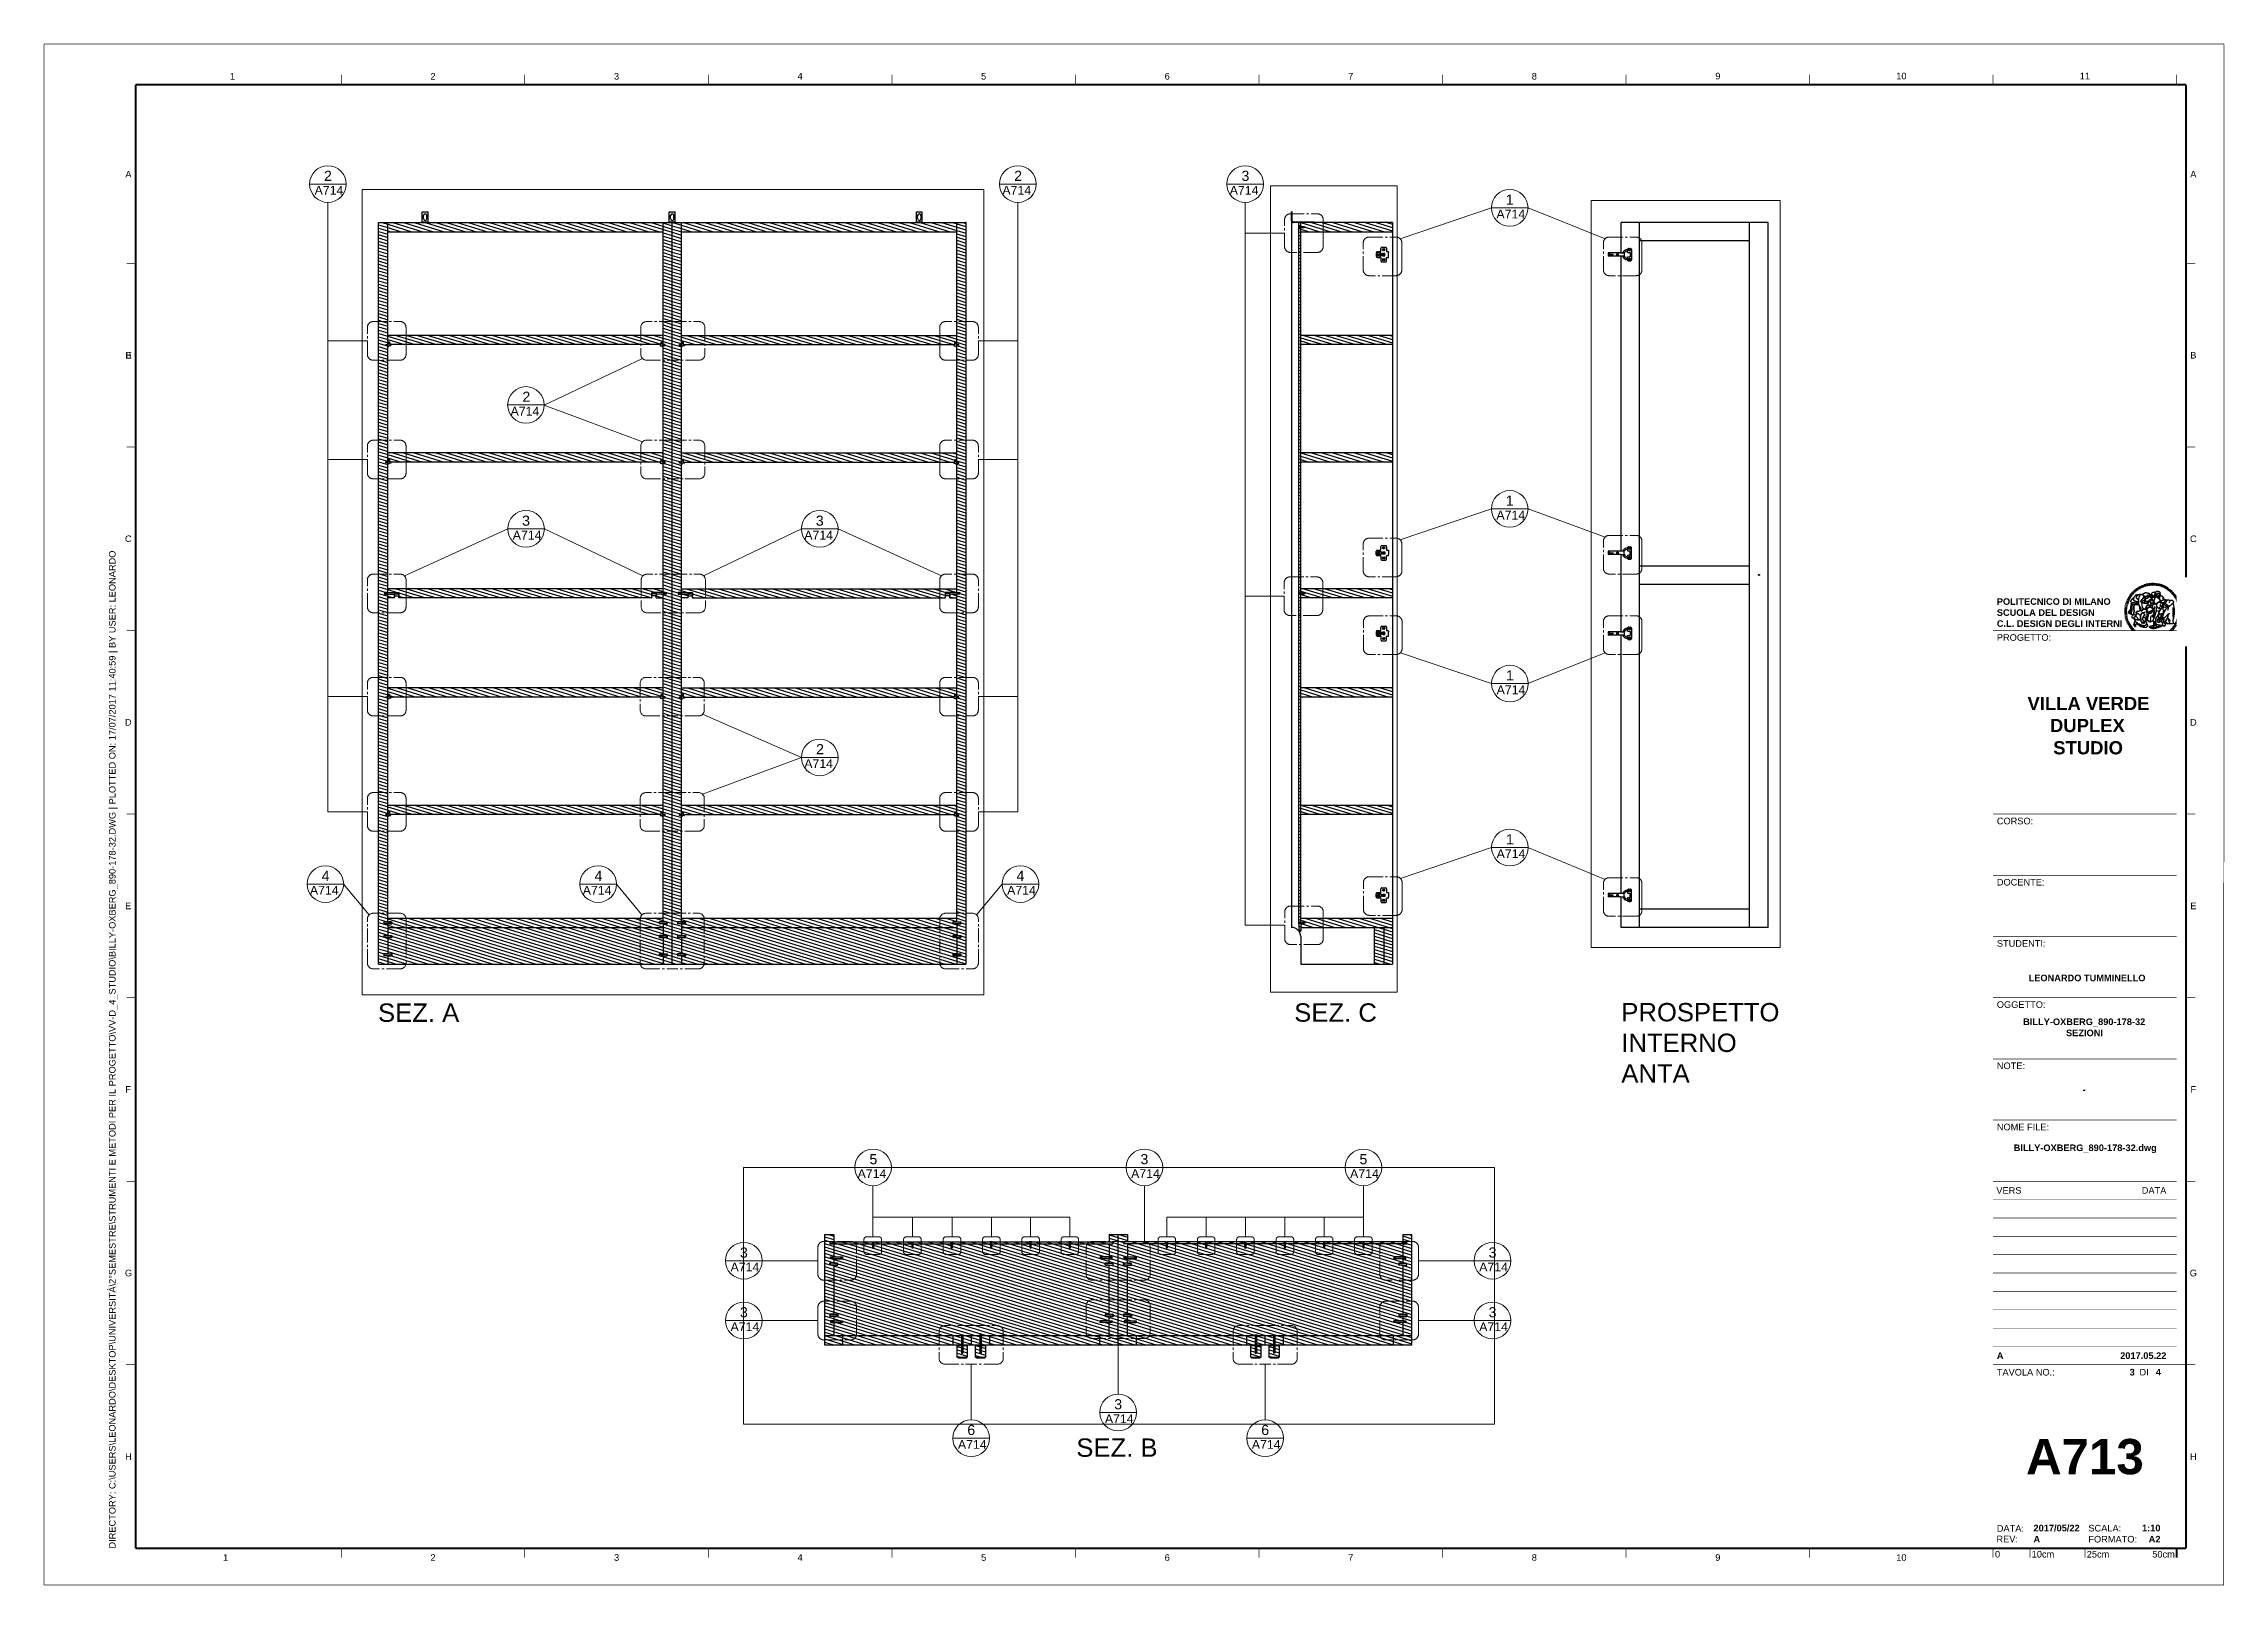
# Paper-space layout 'A713' of a CAD drawing. Header units: centimetres, sheet in millimetres. Extents: x -1 to 593, y -1 to 419.
# The model-space entities are those that its viewports show. They can reach past a viewport. Long polylines and large blocks are cut down to what shows.
import ezdxf
from ezdxf.enums import TextEntityAlignment as Align

# ---------------------------------------------------------------- set-up
doc = ezdxf.new("R2010")
doc.units = ezdxf.units.CM
doc.set_wipeout_variables(frame=1)
doc.linetypes.add('CENTER2', pattern=[1.125, 0.75, -0.125, 0.125, -0.125])
doc.linetypes.add('PDF_IMPORT', pattern=[1, 0.8, -0.2])
doc.layers.get('0').update_dxf_attribs({"color": 6})
doc.layers.add('A-ANNO-SYMB', color=3, linetype='Continuous', lineweight=18)
for name, color, linetype in [('A-FURN', 94, 'Continuous'), ('ferramenta', 211, 'Continuous'), ('G-ANNO-LOGO', 3, 'Continuous'), ('G-ANNO-TEXT', 3, 'Continuous'), ('G-ANNO-TTLB', 3, 'Continuous')]:
    doc.layers.add(name, color=color, linetype=linetype)
doc.layers.add('connessioni', color=40, linetype='Continuous', plot=False)
doc.layers.add('G-ANNO-NPLT', color=210, linetype='Continuous', plot=False)
doc.styles.add('ARIAL', font='arial.ttf')
doc.styles.add('ARIAL-BOLD', font='')
doc.styles.add('E-ARIAL', font='arial.ttf')
doc.styles.get("Standard").update_dxf_attribs({"font": 'arial.ttf'})
doc.styles.get('ARIAL-BOLD').set_extended_font_data('Arial', bold=True)

psp = doc.layouts.new('A713')

# ---------------------------------------------------------------- texts
at = {"layer": 'A-ANNO-SYMB', "char_height": 2.4, "width": 7.5761}
for insert, attachment_point in [((73.02, 380.4), 1), ((268.21, 380.4), 3), ((330.13, 380.4), 3), ((394.96, 373.92), 1), ((134.23, 320.23), 3), ((394.96, 291.91), 1), ((395.02, 244.34), 1), ((214.24, 224.22), 3), ((395.02, 199.69), 1), ((79.56, 189.73), 3), ((153.89, 189.73), 3), ((261.67, 189.73), 1), ((228.77, 112.54), 3), ((355.1, 112.54), 1), ((186.33, 87.11), 1), ((390.28, 87.11), 1), ((390.28, 70.84), 1), ((288.31, 45.78), 1), ((248.27, 38.78), 1), ((328.34, 38.78), 1)]:
    psp.add_mtext('A714', dxfattribs=dict(at, insert=insert, attachment_point=attachment_point))
for insert, attachment_point, rotation in [((126.99, 286.47), 1, 0), ((214.24, 286.47), 3, 360), ((295.45, 112.55), 1, 0.05748), ((186.33, 70.84), 1, 0)]:
    psp.add_mtext('A714', dxfattribs=dict(at, insert=insert, attachment_point=attachment_point, rotation=rotation))
at = {"layer": 'G-ANNO-TEXT', "style": 'ARIAL'}
for s, p in [('1', (50.63, 410.26)), ('2', (105.28, 410.26)), ('3', (155.28, 410.26)), ('4', (205.28, 410.26)), ('5', (255.28, 410.26)), ('6', (305.28, 410.26)), ('7', (355.28, 410.26)), ('8', (405.28, 410.26)), ('9', (455.28, 410.31)), ('10', (505.28, 410.31)), ('11', (555.28, 410.31)), ('A', (22.3, 383.59)), ('A', (584.82, 383.59)), ('B', (22.25, 334.27)), ('E', (22.37, 334.27)), ('B', (584.82, 334.27)), ('C', (22.27, 284.27)), ('C', (584.82, 284.27)), ('D', (22.24, 234.27)), ('D', (584.82, 234.27)), ('E', (22.24, 184.27)), ('E', (584.82, 184.27)), ('F', (22.21, 134.27)), ('F', (584.82, 134.27)), ('G', (22.32, 84.27)), ('G', (584.82, 84.27)), ('H', (22.3, 34.27)), ('H', (584.82, 34.27)), ('1', (48.78, 6.78)), ('2', (105.28, 6.78)), ('3', (155.28, 6.78)), ('4', (205.28, 6.78)), ('5', (255.28, 6.78)), ('6', (305.28, 6.78)), ('7', (355.28, 6.78)), ('8', (405.28, 6.78)), ('9', (455.28, 6.78)), ('10', (505.28, 6.78))]:
    psp.add_text(s, height=1.8, dxfattribs=at).set_placement(p, align=Align.MIDDLE_CENTER)
at = {"layer": 'G-ANNO-TEXT', "insert": (16.99, 9.22), "char_height": 1.8, "attachment_point": 1, "rotation": 90, "style": 'ARIAL'}
psp.add_mtext_dynamic_manual_height_columns('DIRECTORY: C:\\\\USERS\\\\LEONARDO\\\\DESKTOP\\\\UNIVERSITÀ\\\\2°SEMESTRE\\\\STRUMENTI E METODI PER IL PROGETTO\\\\VV-D_4_STUDIO\\\\BILLY-OXBERG_890-178-32.DWG | PLOTTED ON: 17/07/2017 11:40:59 | BY USER: LEONARDO', width=412.209, gutter_width=9, heights=[0], dxfattribs=at)
at = {"layer": 'G-ANNO-TEXT', "char_height": 5, "attachment_point": 1, "style": 'ARIAL'}
for s, width, insert in [('SEZ. A', 25.5491, (90.3, 157.69)), ('SEZ. C', 25.5491, (339.89, 157.73)), ('PROSPETTO INTERNO ANTA', 25.5491, (428.99, 157.82)), ('SEZ. B', 24.7162, (280.52, 39.21))]:
    psp.add_mtext_dynamic_manual_height_columns(s, width=width, gutter_width=1, heights=[0], dxfattribs=dict(at, insert=insert))

msp = doc.modelspace()

# ---------------------------------------------------------------- blocks, each defined once
blk = doc.blocks.new('logoPolimi')
for p, q in [((-1.49, 1.84), (-1.36, 1.68)), ((-1.41, 1.91), (-1.28, 1.74)), ((-1.32, 1.97), (-1.2, 1.8)), ((-1.22, 2.03), (-1.11, 1.85)), ((-1.13, 2.09), (-1.03, 1.9)), ((-1.03, 2.14), (-0.94, 1.95)), ((-0.93, 2.18), (-0.84, 1.99)), ((-0.83, 2.22), (-0.75, 2.03)), ((-0.72, 2.26), (-0.66, 2.06)), ((-0.61, 2.29), (-0.56, 2.09)), ((-0.51, 2.32), (-0.46, 2.11)), ((-0.4, 2.34), (-0.36, 2.13)), ((-0.29, 2.35), (-0.26, 2.14)), ((-0.18, 2.36), (-0.16, 2.15)), ((-0.07, 2.37), (-0.06, 2.16)), ((0.04, 2.37), (0.04, 2.16)), ((0.15, 2.36), (0.14, 2.16)), ((0.26, 2.36), (0.24, 2.15)), ((0.37, 2.34), (0.34, 2.13)), ((0.48, 2.32), (0.44, 2.12)), ((0.59, 2.3), (0.54, 2.09)), ((0.69, 2.27), (0.63, 2.07)), ((0.8, 2.23), (0.73, 2.03)), ((0.9, 2.19), (0.82, 2)), ((1, 2.15), (0.91, 1.96)), ((1.1, 2.1), (1, 1.91)), ((1.2, 2.04), (1.09, 1.86)), ((1.29, 1.99), (1.18, 1.81)), ((1.38, 1.92), (1.26, 1.75)), ((1.47, 1.86), (1.34, 1.69)), ((-2.37, 0.12), (-2.16, 0.11)), ((-2.37, 0.01), (-2.16, 0.01)), ((-2.36, 0.23), (-2.15, 0.21)), ((-2.35, 0.34), (-2.14, 0.31)), ((-2.33, 0.45), (-2.12, 0.41)), ((-2.3, 0.55), (-2.1, 0.51)), ((-2.28, 0.66), (-2.07, 0.6)), ((-2.24, 0.77), (-2.04, 0.7)), ((-2.2, 0.87), (-2.01, 0.79)), ((-2.16, 0.97), (-1.97, 0.89)), ((-2.11, 1.07), (-1.93, 0.98)), ((-2.06, 1.17), (-1.88, 1.07)), ((-2.01, 1.26), (-1.83, 1.15)), ((-1.94, 1.36), (-1.77, 1.24)), ((-1.88, 1.45), (-1.71, 1.32)), ((-1.84, 0.03), (-1.82, 0.35)), ((-1.81, 1.53), (-1.65, 1.4)), ((-1.74, 1.61), (-1.58, 1.47)), ((-1.73, 0.59), (-1.73, 0.59)), ((-1.73, 0.59), (-1.73, 0.59)), ((-1.66, 1.69), (-1.51, 1.54)), ((-1.65, 0.57), (-1.65, 0.57)), ((-1.59, 1.12), (-1.59, 1.12)), ((-1.58, 1.77), (-1.44, 1.61)), ((-1.51, 0.55), (-1.51, 0.55)), ((-1.51, 0.55), (-1.51, 0.55)), ((-1.31, 0.79), (-1.21, 0.75)), ((-1.21, 0.75), (-1.31, 0.79)), ((-1.21, 0.75), (-1.31, 0.79)), ((-1.21, 0.75), (-1.21, 0.75)), ((-1.21, 0.75), (-1.21, 0.75)), ((-1.19, 0.76), (-1.19, 0.76)), ((-1.19, 0.76), (-1.19, 0.76)), ((-1.17, 0.99), (-1.18, 0.99)), ((-1.18, 0.99), (-1.17, 0.99)), ((-1.16, 0.57), (-1.16, 0.57)), ((-1.16, 0.57), (-1.16, 0.57)), ((-1.1, 0.01), (-0.99, 0.06)), ((-0.99, 0.06), (-1.1, 0.01)), ((-0.99, 0.06), (-1.1, 0.01)), ((-0.99, 0.06), (-0.99, 0.06)), ((-0.99, 0.06), (-0.99, 0.06)), ((-0.97, 0.79), (-0.98, 0.79)), ((-0.89, 0.84), (-0.97, 0.79)), ((-0.97, 0.79), (-0.89, 0.84)), ((-0.96, 1.41), (-0.96, 1.41)), ((-0.96, 1.41), (-0.96, 1.41)), ((-0.89, 0.84), (-0.82, 0.87)), ((-0.82, 0.87), (-0.89, 0.84)), ((-0.89, 0.84), (-0.82, 0.87)), ((-0.88, 0.83), (-0.89, 0.84)), ((-0.85, 1.39), (-0.85, 1.39)), ((-0.85, 1.39), (-0.85, 1.39)), ((-0.84, 0.14), (-0.84, 0.14)), ((-0.77, 1.08), (-0.78, 1.08)), ((-0.78, 1.08), (-0.77, 1.08)), ((-0.61, 1.12), (-0.77, 1.08)), ((-0.77, 1.08), (-0.61, 1.12)), ((-0.77, 1.08), (-0.61, 1.12)), ((-0.75, 1.3), (-0.76, 1.29)), ((-0.76, 1.29), (-0.75, 1.3)), ((-0.65, 0.99), (-0.7, 0.96)), ((-0.69, 0.18), (-0.68, 0.18)), ((-0.66, 0.93), (-0.66, 0.93)), ((-0.66, 0.93), (-0.64, 0.93)), ((-0.66, 0.93), (-0.66, 0.93)), ((-0.66, 0.93), (-0.66, 0.93)), ((-0.63, 1.01), (-0.63, 1.01)), ((-0.63, 1.01), (-0.62, 1.01)), ((-0.63, 0.66), (-0.63, 0.66)), ((-0.6, 1.12), (-0.61, 1.12)), ((-0.61, 1.12), (-0.6, 1.12)), ((-0.61, 1.12), (-0.6, 1.12)), ((-0.61, 0.86), (-0.57, 0.85)), ((-0.57, 0.85), (-0.61, 0.86)), ((-0.61, 0.86), (-0.57, 0.85)), ((-0.53, 1.08), (-0.6, 1.12)), ((-0.6, 1.12), (-0.6, 1.11)), ((-0.6, 1.12), (-0.53, 1.08)), ((-0.57, 0.8), (-0.59, 0.8)), ((-0.57, 0.85), (-0.53, 0.84)), ((-0.57, 0.85), (-0.57, 0.85)), ((-0.57, 0.85), (-0.57, 0.85)), ((-0.57, 0.85), (-0.53, 0.84)), ((-0.56, 0.29), (-0.49, 0.48)), ((-0.56, 0.14), (-0.56, 0.29)), ((-0.5, 0.11), (-0.56, 0.14)), ((-0.53, 0.84), (-0.51, 0.84)), ((-0.53, 0.84), (-0.51, 0.84)), ((-0.53, 0.84), (-0.53, 0.84)), ((-0.51, 0.11), (-0.51, 0.11)), ((-0.51, 0.11), (-0.51, 0.11)), ((-0.34, 0.33), (-0.5, 0.11)), ((-0.49, 0.48), (-0.41, 0.55)), ((-0.42, 0.8), (-0.47, 0.79)), ((-0.42, 0.8), (-0.47, 0.79)), ((-0.47, 0.79), (-0.45, 0.76)), ((-0.47, 0.79), (-0.45, 0.76)), ((-0.45, 1.14), (-0.42, 1.11)), ((-0.42, 1.26), (-0.36, 1.22)), ((-0.41, 0.55), (-0.34, 0.49)), ((-0.4, 1.37), (-0.38, 1.38)), ((-0.39, 1.37), (-0.4, 1.37)), ((-0.35, 1.33), (-0.4, 1.37)), ((-0.39, 1.24), (-0.4, 1.23)), ((-0.38, 1.14), (-0.38, 1.14)), ((-0.34, 0.49), (-0.09, 0.48)), ((-0.16, 0.32), (-0.34, 0.33)), ((-0.14, 0.32), (-0.31, 0.34)), ((-0.28, 1.3), (-0.29, 1.3)), ((-0.28, 1.3), (-0.28, 1.3)), ((-0.16, 1.24), (-0.16, 1.25)), ((-0.16, 1.25), (-0.16, 1.25)), ((-0.16, 0.49), (-0.14, 0.64)), ((-0.06, 0.27), (-0.16, 0.32)), ((-0.1, 0.88), (-0.09, 0.87)), ((-0.08, 1.37), (-0.08, 1.38)), ((-0.08, 1.23), (-0.05, 1.21)), ((-0.05, 1.21), (-0.08, 1.23)), ((-0.08, 1.23), (-0.05, 1.21)), ((-0.03, 0.26), (-0.06, 0.27)), ((-0.05, 1.21), (-0.04, 1.21)), ((-0.04, 1.21), (-0.05, 1.21)), ((-0.04, 1.21), (-0.04, 1.21)), ((-0.04, 1.21), (-0.04, 1.21)), ((-0.04, 0.48), (-0.03, 0.26)), ((0.03, 1.15), (0.03, 1.15)), ((0.03, 0.66), (0.03, 0.67)), ((0.07, 0.58), (0.07, 0.57)), ((0.1, 1.18), (0.1, 1.18)), ((0.1, 0.84), (0.1, 0.84)), ((0.13, 1.32), (0.17, 1.19)), ((0.14, 0.71), (0.34, 0.65)), ((0.31, 0.56), (0.17, 0.63)), ((0.27, 1.61), (0.27, 1.61)), ((0.27, 1.61), (0.27, 1.61)), ((0.27, 1.61), (0.27, 1.61)), ((0.29, 1.29), (0.29, 1.29)), ((0.29, 1.29), (0.29, 1.29)), ((0.29, 1.29), (0.29, 1.29)), ((0.29, 1.29), (0.29, 1.29)), ((0.33, 0.49), (0.34, 0.49)), ((0.33, 0.03), (0.35, 0.03)), ((0.33, 0.03), (0.35, 0.03)), ((0.34, 0.65), (0.34, 0.64)), ((0.35, 0.03), (0.57, 0.06)), ((0.35, 0.03), (0.57, 0.06)), ((0.35, 0.03), (0.35, 0.03)), ((0.35, 0.03), (0.35, 0.03)), ((0.38, 1.36), (0.37, 1.35)), ((0.38, 0.34), (0.37, 0.34)), ((0.38, 0.34), (0.38, 0.34)), ((0.43, 0.67), (0.39, 0.64)), ((0.49, 1.05), (0.51, 1.13)), ((0.51, 1.13), (0.49, 1.05)), ((0.49, 1.05), (0.51, 1.13)), ((0.51, 1.31), (0.5, 1.29)), ((0.51, 1.13), (0.52, 1.23)), ((0.52, 1.23), (0.51, 1.23)), ((0.51, 1.23), (0.52, 1.23)), ((0.52, 1.23), (0.51, 1.13)), ((0.51, 1.13), (0.52, 1.23)), ((0.52, 1.24), (0.6, 1.37)), ((0.52, 1.23), (0.6, 1.36)), ((0.6, 1.36), (0.52, 1.23)), ((0.52, 1.23), (0.52, 1.23)), ((0.52, 1.23), (0.52, 1.24)), ((0.52, 1.23), (0.52, 1.23)), ((0.55, 1.07), (0.53, 1.06)), ((0.53, 1.04), (0.53, 1.06)), ((0.53, 1.05), (0.53, 1.04)), ((0.54, 0.3), (0.63, 0.32)), ((0.54, -0.08), (0.61, 0.06)), ((0.61, 0.06), (0.54, -0.08)), ((0.54, -0.08), (0.61, 0.06)), ((0.56, 0.19), (0.59, 0.21)), ((0.57, 1.07), (0.57, 1.07)), ((0.57, 1.07), (0.57, 1.07)), ((0.57, 1.07), (0.57, 1.07)), ((0.57, 1.07), (0.57, 1.07)), ((0.57, 1.07), (0.57, 1.07)), ((0.57, 1.07), (0.57, 1.07)), ((0.57, 1.07), (0.57, 1.07)), ((0.58, 0.3), (0.59, 0.29)), ((0.59, 0.78), (0.59, 0.79)), ((0.59, 0.79), (0.59, 0.79)), ((0.59, 0.79), (0.59, 0.79)), ((0.59, 0.79), (0.59, 0.78)), ((0.61, 0.06), (0.6, 0.07)), ((0.6, 0.07), (0.61, 0.06)), ((0.61, 0.06), (0.61, 0.07)), ((0.62, 0.21), (0.65, 0.22)), ((0.64, 1.37), (0.65, 1.37)), ((0.69, 0.86), (0.68, 0.86)), ((0.68, 0.86), (0.69, 0.86)), ((0.68, 0.76), (0.68, 0.76)), ((0.76, 0.26), (0.76, 0.26)), ((0.82, 0.35), (0.84, 0.36)), ((0.82, 0.35), (0.82, 0.35)), ((0.84, 0.36), (0.84, 0.37)), ((0.85, 0.34), (1.05, 0.35)), ((0.93, 1.05), (0.93, 1.05)), ((0.93, 1.05), (0.93, 1.05)), ((0.93, 1.05), (0.93, 1.04)), ((0.93, 1.05), (0.93, 1.05)), ((0.97, 0.66), (0.96, 0.66)), ((1.01, 0.97), (0.98, 0.96)), ((1.17, 0.96), (1.17, 0.95)), ((1.17, 0.95), (1.17, 0.95)), ((1.34, 0.37), (1.26, 0.04)), ((1.27, 0.37), (1.27, 0.38)), ((1.28, 0.95), (1.28, 0.95)), ((1.37, 0.73), (1.46, 0.81)), ((1.41, 0.4), (1.41, 0.41)), ((1.56, 1.79), (1.42, 1.63)), ((1.64, 1.71), (1.49, 1.56)), ((1.49, 0.9), (1.57, 0.92)), ((1.72, 1.63), (1.56, 1.49)), ((1.67, 0.6), (1.57, 0.53)), ((1.79, 1.55), (1.63, 1.41)), ((1.86, 1.47), (1.7, 1.34)), ((1.93, 1.38), (1.76, 1.26)), ((1.99, 1.29), (1.81, 1.17)), ((2.05, 1.19), (1.87, 1.09)), ((2.1, 1.1), (1.92, 1)), ((2.15, 1), (1.96, 0.91)), ((2.19, 0.9), (2, 0.82)), ((2.23, 0.79), (2.04, 0.72)), ((2.27, 0.69), (2.07, 0.63)), ((2.3, 0.58), (2.09, 0.53)), ((2.32, 0.47), (2.12, 0.43)), ((2.34, 0.37), (2.13, 0.33)), ((2.36, 0.26), (2.15, 0.23)), ((2.37, 0.15), (2.16, 0.13)), ((2.37, 0.04), (2.16, 0.03)), ((-2.37, -0.1), (-2.16, -0.09)), ((-2.36, -0.21), (-2.15, -0.19)), ((-2.35, -0.32), (-2.14, -0.29)), ((-2.33, -0.43), (-2.12, -0.39)), ((-2.31, -0.54), (-2.1, -0.49)), ((-2.28, -0.65), (-2.08, -0.59)), ((-2.25, -0.75), (-2.05, -0.69)), ((-2.21, -0.86), (-2.02, -0.78)), ((-2.17, -0.96), (-1.98, -0.87)), ((-2.12, -1.06), (-1.93, -0.96)), ((-2.07, -1.16), (-1.89, -1.05)), ((-2.04, -0.15), (-1.97, -0.2)), ((-2.01, -1.25), (-1.84, -1.14)), ((-1.95, -1.34), (-1.78, -1.22)), ((-1.89, -1.43), (-1.72, -1.31)), ((-1.82, -1.52), (-1.66, -1.38)), ((-1.75, -1.6), (-1.59, -1.46)), ((-1.67, -1.68), (-1.52, -1.53)), ((-1.58, -0.12), (-1.6, -0.18)), ((-1.6, -0.18), (-1.58, -0.28)), ((-1.57, -0.54), (-1.59, -0.54)), ((-1.59, -0.54), (-1.59, -0.54)), ((-1.59, -1.76), (-1.45, -1.6)), ((-1.56, -0.32), (-1.56, -0.31)), ((-1.56, -0.31), (-1.56, -0.31)), ((-1.53, -0.65), (-1.53, -0.65)), ((-1.53, -0.65), (-1.53, -0.65)), ((-1.51, -1.83), (-1.37, -1.67)), ((-1.48, -0.86), (-1.48, -0.85)), ((-1.42, -0.37), (-1.42, -0.37)), ((-1.42, -1.9), (-1.29, -1.73)), ((-1.38, -0.46), (-1.38, -0.46)), ((-1.33, -1.96), (-1.21, -1.79)), ((-1.31, -0.24), (-1.31, -0.23)), ((-1.31, -0.23), (-1.31, -0.24)), ((-1.23, -0.19), (-1.23, -0.19)), ((-1.23, -0.19), (-1.23, -0.19)), ((-1.23, -0.19), (-1.23, -0.19)), ((-1.23, -0.19), (-1.23, -0.19)), ((-1.01, -0.39), (-1.02, -0.39)), ((-1.02, -0.39), (-1.01, -0.39)), ((-1.02, -0.7), (-1.02, -0.7)), ((-1.02, -0.7), (-1.02, -0.7)), ((-1.02, -0.7), (-1.02, -0.7)), ((-0.79, -0.51), (-0.83, -0.58)), ((-0.83, -0.58), (-0.79, -0.51)), ((-0.83, -0.58), (-0.79, -0.51)), ((-0.78, -1.05), (-0.83, -0.94)), ((-0.83, -0.94), (-0.78, -1.05)), ((-0.83, -0.94), (-0.83, -0.94)), ((-0.83, -0.94), (-0.78, -1.05)), ((-0.82, -1.23), (-0.82, -1.23)), ((-0.82, -1.23), (-0.77, -1.23)), ((-0.77, -1.23), (-0.82, -1.23)), ((-0.82, -1.23), (-0.82, -1.23)), ((-0.77, -1.23), (-0.82, -1.23)), ((-0.75, -0.96), (-0.8, -0.89)), ((-0.8, -0.89), (-0.79, -0.92)), ((-0.79, -0.92), (-0.8, -0.89)), ((-0.8, -0.89), (-0.75, -0.96)), ((-0.79, -0.92), (-0.8, -0.89)), ((-0.8, -0.89), (-0.8, -0.89)), ((-0.8, -0.89), (-0.75, -0.96)), ((-0.79, -0.92), (-0.78, -0.95)), ((-0.78, -0.95), (-0.79, -0.92)), ((-0.78, -0.95), (-0.79, -0.92)), ((-0.77, -0.49), (-0.78, -0.48)), ((-0.78, -0.48), (-0.77, -0.49)), ((-0.78, -0.95), (-0.76, -1)), ((-0.76, -1), (-0.78, -0.95)), ((-0.76, -1), (-0.78, -0.95)), ((-0.71, -0.89), (-0.75, -0.87)), ((-0.75, -0.87), (-0.71, -0.89)), ((-0.75, -0.87), (-0.71, -0.89)), ((-0.72, -1.01), (-0.75, -0.96)), ((-0.75, -0.96), (-0.72, -1.01)), ((-0.75, -0.96), (-0.72, -1.01)), ((-0.64, -0.93), (-0.71, -0.89)), ((-0.71, -0.89), (-0.64, -0.93)), ((-0.71, -0.89), (-0.64, -0.93)), ((-0.66, -0.53), (-0.66, -0.53)), ((-0.66, -0.53), (-0.66, -0.53)), ((-0.66, -0.53), (-0.66, -0.53)), ((-0.39, -0.81), (-0.51, -0.69)), ((-0.51, -1.04), (-0.5, -1.04)), ((-0.48, -0.42), (-0.48, -0.42)), ((-0.48, -0.42), (-0.48, -0.42)), ((-0.48, -0.42), (-0.48, -0.42)), ((-0.41, -0.51), (-0.41, -0.51)), ((-0.38, -0.05), (-0.39, -0.12)), ((-0.39, -0.12), (-0.37, -0.1)), ((-0.35, -0.14), (-0.37, -0.08)), ((-0.37, -0.09), (-0.37, -0.09)), ((-0.33, -0.12), (-0.35, -0.14)), ((-0.32, -0.14), (-0.35, -0.14)), ((-0.35, -0.18), (-0.34, -0.22)), ((-0.34, -0.08), (-0.29, -0.16)), ((-0.34, -0.22), (-0.34, -0.22)), ((-0.27, -0.17), (-0.32, -0.14)), ((-0.25, -0.91), (-0.26, -0.9)), ((-0.26, -1.29), (0.1, -1.2)), ((0.1, -1.2), (-0.26, -1.29)), ((0.08, -1.4), (-0.26, -1.29)), ((-0.26, -1.29), (0.08, -1.4)), ((-0.26, -1.38), (-0.26, -1.29)), ((-0.26, -1.29), (-0.26, -1.29)), ((-0.26, -1.29), (-0.26, -1.38)), ((-0.26, -1.29), (0.08, -1.4)), ((-0.26, -1.29), (-0.26, -1.29)), ((0.08, -1.49), (-0.26, -1.38)), ((-0.26, -1.38), (0.09, -1.49)), ((-0.14, -0.15), (-0.16, -0.13)), ((-0.11, -0.04), (-0.12, -0.05)), ((-0.04, -0.41), (-0.01, -0.44)), ((-0.01, -0.44), (-0.04, -0.41)), ((-0.04, -0.41), (-0.01, -0.44)), ((0.07, -0.84), (0.07, -0.84)), ((0.07, -0.84), (0.07, -0.84)), ((0.1, -1.2), (0.08, -1.32)), ((0.08, -1.32), (0.13, -1.2)), ((0.08, -1.4), (0.72, -1.22)), ((0.72, -1.22), (0.08, -1.4)), ((0.08, -1.4), (0.72, -1.22)), ((0.72, -1.31), (0.08, -1.49)), ((0.08, -1.44), (0.08, -1.4)), ((0.08, -1.4), (0.08, -1.44)), ((0.08, -1.4), (0.08, -1.49)), ((0.08, -1.49), (0.08, -1.44)), ((0.08, -1.44), (0.08, -1.44)), ((0.08, -1.44), (0.08, -1.45)), ((0.08, -1.45), (0.08, -1.46)), ((0.08, -1.46), (0.08, -1.49)), ((0.1, -1.01), (0.09, -0.86)), ((0.1, -1.01), (0.09, -0.86)), ((0.09, -1.49), (0.72, -1.31)), ((0.1, -1.2), (0.12, -1.04)), ((0.12, -1.04), (0.1, -1.2)), ((0.13, -1.2), (0.1, -1.2)), ((0.1, -1.2), (0.13, -1.2)), ((0.13, -1.2), (0.1, -1.2)), ((0.1, -1.2), (0.1, -1.2)), ((0.11, -0.44), (0.11, -0.44)), ((0.11, -0.44), (0.11, -0.44)), ((0.12, -0.21), (0.12, -0.21)), ((0.12, -0.21), (0.12, -0.21)), ((0.12, -0.21), (0.12, -0.21)), ((0.12, -0.21), (0.12, -0.21)), ((0.12, -0.21), (0.12, -0.21)), ((0.12, -0.21), (0.12, -0.21)), ((0.12, -0.21), (0.12, -0.21)), ((0.12, -0.21), (0.12, -0.21)), ((0.12, -0.21), (0.12, -0.21)), ((0.12, -0.21), (0.12, -0.21)), ((0.12, -0.21), (0.12, -0.21)), ((0.12, -0.21), (0.12, -0.21)), ((0.12, -0.21), (0.12, -0.21)), ((0.12, -0.56), (0.14, -0.53)), ((0.14, -0.53), (0.12, -0.56)), ((0.12, -0.56), (0.14, -0.53)), ((0.12, -1.04), (0.12, -1.04)), ((0.12, -1.04), (0.12, -1.04)), ((0.12, -1.04), (0.12, -1.04)), ((0.21, -0.99), (0.13, -1.2)), ((0.13, -1.2), (0.21, -0.99)), ((0.36, -1.14), (0.13, -1.2)), ((0.13, -1.2), (0.26, -1.17)), ((0.14, -0.53), (0.16, -0.49)), ((0.16, -0.49), (0.14, -0.53)), ((0.14, -0.53), (0.16, -0.49)), ((0.16, -0.49), (0.16, -0.49)), ((0.16, -0.49), (0.16, -0.49)), ((0.28, -1.19), (0.21, -0.99)), ((0.21, -0.99), (0.31, -1.27)), ((0.24, -0.17), (0.24, -0.16)), ((0.24, -0.16), (0.24, -0.17)), ((0.25, -0.84), (0.25, -0.88)), ((0.25, -0.88), (0.25, -0.84)), ((0.25, -0.88), (0.25, -0.84)), ((0.25, -0.88), (0.29, -1.17)), ((0.26, -0.88), (0.25, -0.88)), ((0.31, -1.27), (0.25, -0.88)), ((0.26, -1.17), (0.28, -1.16)), ((0.28, -1.16), (0.36, -1.14)), ((0.29, -1.17), (0.28, -1.19)), ((0.36, -1.14), (0.72, -1.22)), ((0.72, -1.22), (0.36, -1.14)), ((0.49, -0.31), (0.49, -0.31)), ((0.49, -0.31), (0.49, -0.31)), ((0.5, -0.27), (0.5, -0.27)), ((0.51, -0.27), (0.51, -0.27)), ((0.72, -0.81), (0.75, -0.89)), ((0.72, -1.22), (0.72, -1.31)), ((0.72, -1.31), (0.72, -1.22)), ((0.74, -0.23), (0.74, -0.23)), ((0.74, -0.23), (0.75, -0.24)), ((0.75, -0.23), (0.75, -0.23)), ((0.86, -0.25), (0.82, -0.34)), ((0.87, -0.22), (0.86, -0.23)), ((0.87, -0.22), (0.86, -0.25)), ((0.96, -0.58), (0.96, -0.57)), ((1.05, -1.05), (1.04, -1.05)), ((1.28, -2), (1.17, -1.82)), ((1.37, -1.93), (1.25, -1.76)), ((1.31, -0.27), (1.3, -0.26)), ((1.3, -0.26), (1.3, -0.26)), ((1.3, -0.26), (1.3, -0.26)), ((1.3, -0.26), (1.31, -0.27)), ((1.3, -0.26), (1.3, -0.26)), ((1.46, -1.87), (1.33, -1.7)), ((1.54, -1.8), (1.41, -1.64)), ((1.63, -1.72), (1.48, -1.57)), ((1.71, -1.65), (1.55, -1.5)), ((1.78, -1.57), (1.62, -1.43)), ((1.85, -1.48), (1.69, -1.35)), ((1.92, -1.39), (1.75, -1.27)), ((1.98, -1.3), (1.81, -1.19)), ((2.04, -1.21), (1.86, -1.1)), ((2.09, -1.11), (1.91, -1.01)), ((2.14, -1.01), (1.95, -0.92)), ((2.19, -0.91), (1.99, -0.83)), ((2.23, -0.81), (2.03, -0.74)), ((2.26, -0.7), (2.06, -0.64)), ((2.29, -0.6), (2.09, -0.55)), ((2.32, -0.49), (2.11, -0.45)), ((2.34, -0.38), (2.13, -0.35)), ((2.35, -0.27), (2.15, -0.25)), ((2.37, -0.08), (2.16, -0.07)), ((2.36, -0.16), (2.16, -0.15)), ((-1.24, -2.02), (-1.13, -1.84)), ((-1.14, -2.08), (-1.04, -1.89)), ((-1.04, -2.13), (-0.95, -1.94)), ((-0.94, -2.18), (-0.86, -1.98)), ((-0.84, -2.22), (-0.77, -2.02)), ((-0.74, -2.25), (-0.67, -2.05)), ((-0.63, -2.29), (-0.57, -2.08)), ((-0.52, -2.31), (-0.48, -2.11)), ((-0.42, -2.33), (-0.38, -2.13)), ((-0.31, -2.35), (-0.28, -2.14)), ((-0.2, -2.36), (-0.18, -2.15)), ((-0.09, -2.37), (-0.08, -2.16)), ((0.03, -2.37), (0.02, -2.16)), ((0.14, -2.37), (0.12, -2.16)), ((0.25, -2.36), (0.22, -2.15)), ((0.35, -2.34), (0.32, -2.14)), ((0.46, -2.32), (0.42, -2.12)), ((0.57, -2.3), (0.52, -2.1)), ((0.68, -2.27), (0.62, -2.07)), ((0.78, -2.24), (0.71, -2.04)), ((0.89, -2.2), (0.81, -2)), ((0.99, -2.15), (0.9, -1.96)), ((1.09, -2.11), (0.99, -1.92)), ((1.19, -2.05), (1.08, -1.87))]:
    blk.add_line(p, q)
for points in [[(-1.9, 0.12), (-1.94, 0.02), (-2.05, -0.09), (-2.05, -0.09)], [(-1.86, 0.38), (-1.86, 0.38), (-1.87, 0.19), (-1.9, 0.12)], [(-1.76, 0.6), (-1.76, 0.6), (-1.84, 0.57), (-1.86, 0.38)], [(-1.86, -0.04), (-1.84, 0.02), (-1.84, 0.03), (-1.84, 0.03)], [(-1.82, 0.78), (-1.83, 0.8), (-1.85, 0.86), (-1.83, 0.88)], [(-1.82, 0.78), (-1.83, 0.8), (-1.85, 0.86), (-1.83, 0.88)], [(-1.83, 0.88), (-1.81, 0.9), (-1.76, 0.96), (-1.76, 0.96)], [(-1.83, 0.88), (-1.81, 0.9), (-1.76, 0.96), (-1.76, 0.96)], [(-1.76, 0.6), (-1.83, 0.7), (-1.78, 0.74), (-1.78, 0.74)], [(-1.78, 0.74), (-1.79, 0.74), (-1.83, 0.7), (-1.76, 0.6)], [(-1.78, 0.74), (-1.8, 0.76), (-1.81, 0.78), (-1.82, 0.78)], [(-1.78, 0.74), (-1.8, 0.76), (-1.81, 0.78), (-1.82, 0.78)], [(-1.82, 0.35), (-1.81, 0.5), (-1.73, 0.59), (-1.73, 0.59)], [(-1.82, -0.19), (-1.73, -0.07), (-1.75, 0.14), (-1.75, 0.3)], [(-1.75, 0.33), (-1.75, 0.17), (-1.73, -0.05), (-1.8, -0.17)], [(-1.78, 0.74), (-1.75, 0.72), (-1.72, 0.69), (-1.68, 0.7)], [(-1.68, 0.7), (-1.72, 0.69), (-1.75, 0.72), (-1.78, 0.74)], [(-1.68, 0.7), (-1.72, 0.69), (-1.75, 0.72), (-1.78, 0.74)], [(-1.78, 0.74), (-1.78, 0.74), (-1.78, 0.74), (-1.78, 0.74)], [(-1.76, 0.96), (-1.68, 1.1), (-1.59, 1.12), (-1.59, 1.12)], [(-1.76, 0.96), (-1.68, 1.1), (-1.6, 1.12), (-1.6, 1.12)], [(-1.73, 0.59), (-1.74, 0.59), (-1.75, 0.6), (-1.76, 0.6)], [(-1.73, 0.59), (-1.74, 0.59), (-1.75, 0.6), (-1.76, 0.6)], [(-1.75, 0.3), (-1.76, 0.47), (-1.65, 0.57), (-1.65, 0.57)], [(-1.65, 0.57), (-1.65, 0.57), (-1.76, 0.5), (-1.75, 0.33)], [(-1.65, 0.57), (-1.68, 0.58), (-1.7, 0.58), (-1.73, 0.59)], [(-1.65, 0.57), (-1.68, 0.58), (-1.7, 0.58), (-1.73, 0.59)], [(-1.5, 0.71), (-1.53, 0.74), (-1.61, 0.71), (-1.68, 0.7)], [(-1.68, 0.7), (-1.61, 0.71), (-1.53, 0.73), (-1.5, 0.71)], [(-1.5, 0.71), (-1.53, 0.73), (-1.61, 0.71), (-1.68, 0.7)], [(-1.51, 0.55), (-1.56, 0.56), (-1.61, 0.56), (-1.65, 0.57)], [(-1.65, 0.57), (-1.61, 0.56), (-1.56, 0.56), (-1.51, 0.55)], [(-1.51, 0.55), (-1.56, 0.56), (-1.61, 0.56), (-1.65, 0.57)], [(-1.59, 1.12), (-1.6, 1.06), (-1.61, 0.99), (-1.61, 0.97)], [(-1.61, 0.97), (-1.61, 0.99), (-1.6, 1.06), (-1.59, 1.12)], [(-1.61, 0.97), (-1.61, 0.99), (-1.6, 1.06), (-1.59, 1.12)], [(-1.61, 0.97), (-1.61, 0.95), (-1.56, 0.88), (-1.54, 0.87)], [(-1.54, 0.87), (-1.56, 0.88), (-1.61, 0.95), (-1.61, 0.97)], [(-1.54, 0.87), (-1.56, 0.88), (-1.61, 0.96), (-1.61, 0.97)], [(-1.59, 1.12), (-1.59, 1.13), (-1.59, 1.15), (-1.58, 1.16)], [(-1.59, 1.12), (-1.59, 1.13), (-1.59, 1.15), (-1.58, 1.16)], [(-1.58, 1.16), (-1.57, 1.21), (-1.52, 1.23), (-1.49, 1.25)], [(-1.58, 1.16), (-1.57, 1.21), (-1.52, 1.23), (-1.49, 1.25)], [(-1.58, 0.36), (-1.58, 0.48), (-1.51, 0.55), (-1.51, 0.55)], [(-1.51, 0.55), (-1.51, 0.55), (-1.58, 0.48), (-1.58, 0.36)], [(-1.51, 0.55), (-1.51, 0.55), (-1.58, 0.48), (-1.58, 0.36)], [(-1.55, 0.04), (-1.55, 0.08), (-1.58, 0.25), (-1.58, 0.36)], [(-1.58, 0.36), (-1.58, 0.25), (-1.55, 0.08), (-1.55, 0.04)], [(-1.58, 0.36), (-1.58, 0.25), (-1.55, 0.08), (-1.55, 0.04)], [(-1.58, -0.12), (-1.57, -0.06), (-1.55, 0.02), (-1.55, 0.04)], [(-1.55, 0.04), (-1.55, 0.02), (-1.57, -0.06), (-1.58, -0.12)], [(-1.55, 0.04), (-1.55, 0.02), (-1.56, -0.04), (-1.57, -0.1)], [(-1.54, 0.87), (-1.52, 0.85), (-1.47, 0.83), (-1.44, 0.83)], [(-1.44, 0.83), (-1.47, 0.83), (-1.52, 0.85), (-1.54, 0.87)], [(-1.45, 0.83), (-1.47, 0.83), (-1.52, 0.85), (-1.54, 0.87)], [(-1.51, 0.55), (-1.33, 0.54), (-1.16, 0.57), (-1.16, 0.57)], [(-1.16, 0.57), (-1.16, 0.57), (-1.33, 0.54), (-1.51, 0.55)], [(-1.16, 0.57), (-1.16, 0.57), (-1.33, 0.54), (-1.51, 0.55)], [(-1.5, 0.71), (-1.46, 0.68), (-1.4, 0.62), (-1.33, 0.66)], [(-1.33, 0.66), (-1.4, 0.62), (-1.46, 0.68), (-1.5, 0.71)], [(-1.33, 0.66), (-1.4, 0.62), (-1.46, 0.68), (-1.5, 0.71)], [(-1.49, 1.25), (-1.46, 1.26), (-1.42, 1.33), (-1.39, 1.36)], [(-1.49, 1.25), (-1.46, 1.27), (-1.43, 1.34), (-1.39, 1.36)], [(-1.31, 0.79), (-1.33, 0.79), (-1.42, 0.83), (-1.45, 0.83)], [(-1.44, 0.83), (-1.42, 0.83), (-1.33, 0.79), (-1.31, 0.79)], [(-1.31, 0.79), (-1.33, 0.79), (-1.42, 0.83), (-1.44, 0.83)], [(-1.35, 1.1), (-1.4, 1.17), (-1.36, 1.23), (-1.29, 1.31)], [(-1.29, 1.31), (-1.36, 1.23), (-1.4, 1.17), (-1.35, 1.1)], [(-1.35, 1.1), (-1.4, 1.17), (-1.36, 1.23), (-1.29, 1.31)], [(-1.39, 1.36), (-1.35, 1.38), (-1.26, 1.4), (-1.19, 1.41)], [(-1.39, 1.36), (-1.35, 1.38), (-1.26, 1.4), (-1.19, 1.41)], [(-1.18, 0.99), (-1.24, 0.97), (-1.3, 1.03), (-1.35, 1.1)], [(-1.35, 1.1), (-1.3, 1.03), (-1.24, 0.97), (-1.18, 0.99)], [(-1.18, 1), (-1.24, 0.97), (-1.3, 1.03), (-1.35, 1.1)], [(-1.33, 0.66), (-1.28, 0.7), (-1.23, 0.73), (-1.21, 0.75)], [(-1.21, 0.75), (-1.23, 0.73), (-1.28, 0.7), (-1.33, 0.66)], [(-1.21, 0.75), (-1.23, 0.73), (-1.28, 0.7), (-1.33, 0.66)], [(-1.29, 1.31), (-1.22, 1.39), (-1.01, 1.41), (-0.96, 1.41)], [(-0.96, 1.41), (-1.01, 1.41), (-1.22, 1.39), (-1.29, 1.31)], [(-1.29, 1.31), (-1.22, 1.39), (-1.01, 1.41), (-0.96, 1.41)], [(-1.24, -0.02), (-1.21, -0.01), (-1.1, 0.01), (-1.1, 0.01)], [(-1.1, 0.01), (-1.1, 0.01), (-1.21, -0.01), (-1.24, -0.02)], [(-1.1, 0.01), (-1.1, 0.01), (-1.21, -0.01), (-1.24, -0.02)], [(-1.21, 0.75), (-1.2, 0.75), (-1.19, 0.76), (-1.19, 0.76)], [(-1.19, 0.76), (-1.19, 0.76), (-1.2, 0.75), (-1.21, 0.75)], [(-1.19, 0.76), (-1.19, 0.76), (-1.2, 0.76), (-1.21, 0.75)], [(-1.19, 1.41), (-1.11, 1.43), (-0.97, 1.41), (-0.97, 1.41)], [(-1.19, 1.41), (-1.12, 1.43), (-0.98, 1.41), (-0.98, 1.41)], [(-1.19, 0.76), (-1.19, 0.77), (-1.18, 0.78), (-1.18, 0.79)], [(-1.18, 0.79), (-1.18, 0.78), (-1.19, 0.77), (-1.19, 0.76)], [(-1.19, 0.76), (-1.19, 0.77), (-1.19, 0.78), (-1.18, 0.79)], [(-1.18, 0.68), (-1.18, 0.68), (-1.19, 0.71), (-1.19, 0.76)], [(-1.19, 0.76), (-1.19, 0.71), (-1.18, 0.68), (-1.18, 0.68)], [(-1.18, 0.68), (-1.18, 0.68), (-1.19, 0.71), (-1.19, 0.76)], [(-1.18, 0.97), (-1.18, 0.97), (-1.18, 0.98), (-1.17, 0.99)], [(-1.17, 0.99), (-1.18, 0.98), (-1.18, 0.97), (-1.18, 0.97)], [(-1.18, 0.97), (-1.18, 0.97), (-1.18, 0.98), (-1.17, 0.99)], [(-1.18, 0.79), (-1.17, 0.86), (-1.18, 0.95), (-1.18, 0.97)], [(-1.18, 0.97), (-1.18, 0.95), (-1.17, 0.86), (-1.18, 0.79)], [(-1.18, 0.79), (-1.17, 0.86), (-1.18, 0.95), (-1.18, 0.97)], [(-1.16, 0.57), (-1.17, 0.6), (-1.18, 0.64), (-1.18, 0.68)], [(-1.18, 0.68), (-1.18, 0.64), (-1.17, 0.6), (-1.16, 0.57)], [(-1.16, 0.57), (-1.17, 0.6), (-1.18, 0.64), (-1.18, 0.68)], [(-1.17, 0.99), (-1.17, 1.03), (-1.16, 1.09), (-1.14, 1.13)], [(-1.09, 0.42), (-1.1, 0.44), (-1.14, 0.48), (-1.16, 0.57)], [(-1.16, 0.57), (-1.14, 0.48), (-1.1, 0.44), (-1.09, 0.42)], [(-1.09, 0.42), (-1.1, 0.44), (-1.14, 0.48), (-1.16, 0.57)], [(-1.14, 1.13), (-1.12, 1.18), (-1.05, 1.31), (-1.05, 1.31)], [(-1.12, 0.46), (-1.12, 0.46), (-1.13, 0.38), (-1.11, 0.26)], [(-1.11, 0.26), (-1.08, 0.14), (-1.05, 0.03), (-1.05, 0.03)], [(-1.02, 0.32), (-1.02, 0.32), (-1.08, 0.4), (-1.09, 0.42)], [(-1.09, 0.42), (-1.08, 0.4), (-1.02, 0.32), (-1.02, 0.32)], [(-1.02, 0.32), (-1.02, 0.32), (-1.08, 0.4), (-1.09, 0.42)], [(-0.98, 0.2), (-0.98, 0.21), (-1.02, 0.32), (-1.02, 0.32)], [(-1.02, 0.32), (-1.02, 0.32), (-0.98, 0.21), (-0.98, 0.2)], [(-0.98, 0.2), (-0.98, 0.21), (-1.02, 0.32), (-1.02, 0.32)], [(-1.01, 0.12), (-1, 0.16), (-0.98, 0.19), (-0.98, 0.2)], [(-0.98, 0.2), (-0.98, 0.19), (-1, 0.16), (-1.01, 0.12)], [(-1.01, 0.12), (-1, 0.16), (-0.98, 0.19), (-0.98, 0.2)], [(-0.99, 0.06), (-1, 0.07), (-1.01, 0.1), (-1.01, 0.12)], [(-1.01, 0.12), (-1.01, 0.1), (-1, 0.07), (-0.99, 0.06)], [(-0.99, 0.06), (-1, 0.07), (-1.01, 0.1), (-1.01, 0.12)], [(-0.99, 0.06), (-0.99, 0.06), (-0.99, 0.06), (-0.98, 0.05)], [(-0.98, 0.05), (-0.99, 0.06), (-0.99, 0.06), (-0.99, 0.06)], [(-0.99, 0.05), (-0.99, 0.06), (-0.99, 0.06), (-0.99, 0.06)], [(-0.95, 0.02), (-0.96, 0.03), (-0.97, 0.04), (-0.99, 0.05)], [(-0.98, 1.41), (-0.98, 1.41), (-0.97, 1.41), (-0.96, 1.41)], [(-0.98, 0.81), (-0.94, 0.85), (-0.92, 0.93), (-0.91, 0.97)], [(-0.91, 0.97), (-0.92, 0.93), (-0.94, 0.85), (-0.98, 0.81)], [(-0.91, 0.97), (-0.92, 0.93), (-0.94, 0.85), (-0.98, 0.81)], [(-0.98, 0.79), (-0.98, 0.81), (-0.98, 0.81), (-0.98, 0.81)], [(-0.98, 0.81), (-0.98, 0.81), (-0.98, 0.81), (-0.98, 0.79)], [(-0.98, 0.81), (-0.98, 0.81), (-0.98, 0.81), (-0.98, 0.79)], [(-0.98, 0.79), (-0.98, 0.79), (-0.98, 0.78), (-0.97, 0.77)], [(-0.98, 0.79), (-0.98, 0.79), (-0.98, 0.78), (-0.97, 0.77)], [(-0.98, 0.05), (-0.97, 0.04), (-0.96, 0.03), (-0.95, 0.02)], [(-0.95, 0.02), (-0.96, 0.03), (-0.97, 0.04), (-0.98, 0.05)], [(-0.97, 1.41), (-0.97, 1.41), (-0.97, 1.41), (-0.96, 1.41)], [(-0.97, 0.77), (-0.96, 0.74), (-0.91, 0.64), (-0.91, 0.57)], [(-0.97, 0.77), (-0.96, 0.74), (-0.91, 0.64), (-0.91, 0.57)], [(-0.96, 1.41), (-0.94, 1.41), (-0.9, 1.41), (-0.85, 1.39)], [(-0.96, 1.41), (-0.94, 1.41), (-0.9, 1.41), (-0.85, 1.39)], [(-0.95, 0.02), (-0.94, 0.01), (-0.92, 0.01), (-0.9, 0.01)], [(-0.9, 0.01), (-0.92, 0.01), (-0.94, 0.01), (-0.95, 0.02)], [(-0.91, 0.01), (-0.92, 0.01), (-0.94, 0.01), (-0.95, 0.02)], [(-0.91, 0.97), (-0.89, 1), (-0.87, 1.01), (-0.84, 1.02)], [(-0.84, 1.02), (-0.87, 1.01), (-0.89, 1), (-0.91, 0.97)], [(-0.84, 1.02), (-0.87, 1.01), (-0.89, 1.01), (-0.91, 0.97)], [(-0.91, 0.57), (-0.91, 0.5), (-0.9, 0.43), (-0.88, 0.37)], [(-0.91, 0.57), (-0.91, 0.5), (-0.9, 0.43), (-0.88, 0.37)], [(-0.87, 0.03), (-0.87, 0.03), (-0.89, 0.01), (-0.91, 0.01)], [(-0.9, 0.01), (-0.89, 0.01), (-0.87, 0.03), (-0.87, 0.03)], [(-0.87, 0.03), (-0.87, 0.03), (-0.89, 0.01), (-0.9, 0.01)], [(-0.88, 0.84), (-0.88, 0.84), (-0.89, 0.79), (-0.88, 0.77)], [(-0.88, 0.77), (-0.89, 0.79), (-0.88, 0.83), (-0.88, 0.83)], [(-0.74, 0.66), (-0.85, 0.67), (-0.88, 0.77), (-0.88, 0.77)], [(-0.88, 0.77), (-0.88, 0.77), (-0.85, 0.67), (-0.74, 0.66)], [(-0.88, 0.37), (-0.86, 0.32), (-0.83, 0.25), (-0.82, 0.25)], [(-0.88, 0.37), (-0.86, 0.32), (-0.83, 0.25), (-0.82, 0.25)], [(-0.87, 0.03), (-0.86, 0.03), (-0.86, 0.05), (-0.86, 0.06)], [(-0.86, 0.06), (-0.86, 0.05), (-0.86, 0.03), (-0.87, 0.03)], [(-0.86, 0.06), (-0.86, 0.05), (-0.86, 0.03), (-0.87, 0.03)], [(-0.85, 1.39), (-0.86, 1.42), (-0.8, 1.45), (-0.8, 1.46)], [(-0.85, 1.39), (-0.86, 1.42), (-0.83, 1.44), (-0.82, 1.45)], [(-0.86, 0.06), (-0.86, 0.07), (-0.86, 0.1), (-0.85, 0.11)], [(-0.85, 0.11), (-0.86, 0.1), (-0.86, 0.07), (-0.86, 0.06)], [(-0.85, 0.11), (-0.86, 0.1), (-0.86, 0.07), (-0.86, 0.06)], [(-0.81, 1.36), (-0.83, 1.37), (-0.84, 1.38), (-0.85, 1.39)], [(-0.85, 1.39), (-0.84, 1.38), (-0.83, 1.37), (-0.81, 1.36)], [(-0.85, 1.39), (-0.84, 1.38), (-0.83, 1.37), (-0.81, 1.36)], [(-0.85, 0.11), (-0.85, 0.12), (-0.84, 0.14), (-0.84, 0.14)], [(-0.84, 0.14), (-0.84, 0.14), (-0.85, 0.12), (-0.85, 0.11)], [(-0.84, 0.14), (-0.84, 0.14), (-0.85, 0.12), (-0.85, 0.11)], [(-0.84, 1.02), (-0.83, 1.03), (-0.81, 1.05), (-0.78, 1.08)], [(-0.78, 1.08), (-0.81, 1.05), (-0.83, 1.03), (-0.84, 1.02)], [(-0.78, 1.08), (-0.81, 1.05), (-0.83, 1.03), (-0.84, 1.02)], [(-0.84, 0.14), (-0.83, 0.15), (-0.81, 0.16), (-0.81, 0.16)], [(-0.81, 0.16), (-0.81, 0.16), (-0.83, 0.15), (-0.84, 0.14)], [(-0.81, 0.16), (-0.81, 0.16), (-0.84, 0.15), (-0.84, 0.14)], [(-0.84, 0.15), (-0.84, 0.15), (-0.84, 0.15), (-0.84, 0.14)], [(-0.84, 0.14), (-0.84, 0.14), (-0.84, 0.14), (-0.84, 0.14)], [(-0.84, 0.14), (-0.84, 0.14), (-0.84, 0.14), (-0.84, 0.14)], [(-0.84, 0.14), (-0.84, 0.14), (-0.84, 0.14), (-0.84, 0.14)], [(-0.82, 1.45), (-0.82, 1.45), (-0.8, 1.45), (-0.8, 1.45)], [(-0.82, 0.87), (-0.82, 0.87), (-0.72, 0.91), (-0.66, 0.93)], [(-0.66, 0.93), (-0.72, 0.91), (-0.82, 0.87), (-0.82, 0.87)], [(-0.82, 0.87), (-0.82, 0.87), (-0.72, 0.91), (-0.66, 0.93)], [(-0.82, 0.25), (-0.8, 0.25), (-0.77, 0.24), (-0.77, 0.23)], [(-0.82, 0.25), (-0.8, 0.25), (-0.78, 0.24), (-0.77, 0.23)], [(-0.76, 1.29), (-0.77, 1.32), (-0.79, 1.34), (-0.81, 1.36)], [(-0.81, 1.36), (-0.79, 1.34), (-0.77, 1.32), (-0.76, 1.29)], [(-0.81, 1.36), (-0.79, 1.34), (-0.77, 1.32), (-0.76, 1.3)], [(-0.81, 0.16), (-0.8, 0.17), (-0.8, 0.17), (-0.79, 0.18)], [(-0.79, 0.18), (-0.8, 0.17), (-0.8, 0.17), (-0.81, 0.16)], [(-0.79, 0.18), (-0.8, 0.17), (-0.8, 0.17), (-0.81, 0.16)], [(-0.8, 1.46), (-0.8, 1.49), (-0.69, 1.51), (-0.69, 1.51)], [(-0.8, 1.46), (-0.8, 1.49), (-0.75, 1.49), (-0.75, 1.49)], [(-0.8, 1.45), (-0.8, 1.45), (-0.8, 1.46), (-0.8, 1.46)], [(-0.79, 0.18), (-0.78, 0.18), (-0.77, 0.16), (-0.77, 0.16)], [(-0.77, 0.16), (-0.77, 0.16), (-0.78, 0.18), (-0.79, 0.18)], [(-0.77, 0.16), (-0.77, 0.16), (-0.78, 0.18), (-0.79, 0.18)], [(-0.78, 1.08), (-0.77, 1.1), (-0.76, 1.13), (-0.75, 1.16)], [(-0.75, 1.16), (-0.76, 1.13), (-0.77, 1.1), (-0.78, 1.08)], [(-0.75, 1.16), (-0.76, 1.13), (-0.77, 1.1), (-0.78, 1.08)], [(-0.77, 0.23), (-0.76, 0.22), (-0.72, 0.2), (-0.71, 0.2)], [(-0.77, 0.23), (-0.76, 0.22), (-0.72, 0.2), (-0.71, 0.2)], [(-0.77, 0.16), (-0.77, 0.16), (-0.74, 0.16), (-0.7, 0.17)], [(-0.7, 0.17), (-0.74, 0.16), (-0.77, 0.16), (-0.77, 0.16)], [(-0.7, 0.17), (-0.74, 0.16), (-0.77, 0.16), (-0.77, 0.16)], [(-0.76, 1.3), (-0.74, 1.25), (-0.73, 1.2), (-0.75, 1.16)], [(-0.75, 1.16), (-0.73, 1.2), (-0.74, 1.25), (-0.76, 1.29)], [(-0.76, 1.29), (-0.74, 1.25), (-0.73, 1.2), (-0.75, 1.16)], [(-0.75, 1.49), (-0.75, 1.52), (-0.69, 1.51), (-0.69, 1.51)], [(-0.7, 1.26), (-0.7, 1.28), (-0.73, 1.28), (-0.75, 1.3)], [(-0.75, 1.3), (-0.73, 1.28), (-0.7, 1.28), (-0.7, 1.26)], [(-0.71, 1.24), (-0.72, 1.25), (-0.73, 1.27), (-0.75, 1.28)], [(-0.63, 0.66), (-0.63, 0.66), (-0.73, 0.66), (-0.74, 0.66)], [(-0.74, 0.66), (-0.73, 0.66), (-0.63, 0.66), (-0.63, 0.66)], [(-0.65, 1.23), (-0.67, 1.24), (-0.71, 1.23), (-0.71, 1.24)], [(-0.71, 0.2), (-0.7, 0.2), (-0.69, 0.19), (-0.69, 0.18)], [(-0.71, 0.2), (-0.7, 0.2), (-0.69, 0.19), (-0.69, 0.18)], [(-0.65, 1.23), (-0.67, 1.24), (-0.7, 1.25), (-0.7, 1.26)], [(-0.7, 1.26), (-0.7, 1.25), (-0.67, 1.24), (-0.65, 1.23)], [(-0.7, 0.17), (-0.69, 0.17), (-0.68, 0.18), (-0.69, 0.18)], [(-0.69, 0.18), (-0.68, 0.18), (-0.69, 0.17), (-0.7, 0.17)], [(-0.69, 0.18), (-0.68, 0.18), (-0.69, 0.17), (-0.7, 0.17)], [(-0.69, 1.51), (-0.69, 1.59), (-0.51, 1.55), (-0.51, 1.55)], [(-0.69, 1.51), (-0.66, 1.55), (-0.66, 1.55), (-0.66, 1.55)], [(-0.66, 0.67), (-0.69, 0.69), (-0.68, 0.72), (-0.68, 0.76)], [(-0.68, 0.76), (-0.68, 0.72), (-0.69, 0.69), (-0.66, 0.67)], [(-0.66, 0.68), (-0.69, 0.69), (-0.68, 0.72), (-0.68, 0.76)], [(-0.68, 0.76), (-0.68, 0.79), (-0.67, 0.82), (-0.66, 0.83)], [(-0.66, 0.83), (-0.67, 0.82), (-0.68, 0.79), (-0.68, 0.76)], [(-0.68, 0.76), (-0.68, 0.79), (-0.67, 0.82), (-0.66, 0.83)], [(-0.68, 0.18), (-0.68, 0.18), (-0.56, 0.15), (-0.51, 0.11)], [(-0.68, 0.18), (-0.68, 0.18), (-0.56, 0.15), (-0.51, 0.11)], [(-0.66, 1.55), (-0.63, 1.57), (-0.51, 1.55), (-0.51, 1.55)], [(-0.62, 0.95), (-0.63, 0.95), (-0.64, 0.94), (-0.66, 0.93)], [(-0.66, 0.93), (-0.64, 0.94), (-0.63, 0.95), (-0.62, 0.95)], [(-0.66, 0.83), (-0.65, 0.85), (-0.61, 0.86), (-0.61, 0.86)], [(-0.61, 0.86), (-0.61, 0.86), (-0.65, 0.84), (-0.66, 0.83)], [(-0.66, 0.83), (-0.65, 0.84), (-0.61, 0.86), (-0.61, 0.86)], [(-0.63, 0.66), (-0.64, 0.67), (-0.65, 0.67), (-0.66, 0.68)], [(-0.63, 0.66), (-0.64, 0.67), (-0.65, 0.67), (-0.66, 0.67)], [(-0.66, 0.67), (-0.65, 0.67), (-0.64, 0.67), (-0.63, 0.66)], [(-0.59, 1.24), (-0.6, 1.23), (-0.63, 1.22), (-0.65, 1.23)], [(-0.65, 1.23), (-0.63, 1.22), (-0.6, 1.23), (-0.59, 1.24)], [(-0.56, 1.24), (-0.56, 1.24), (-0.63, 1.22), (-0.65, 1.23)], [(-0.63, 1.01), (-0.63, 1.01), (-0.64, 1), (-0.65, 0.99)], [(-0.64, 0.93), (-0.64, 0.93), (-0.58, 0.88), (-0.57, 0.85)], [(-0.64, 0.93), (-0.64, 0.93), (-0.58, 0.88), (-0.57, 0.85)], [(-0.6, 1.11), (-0.6, 1.11), (-0.59, 1.05), (-0.63, 1.01)], [(-0.6, 1.11), (-0.6, 1.11), (-0.59, 1.05), (-0.63, 1.01)], [(-0.5, 0.65), (-0.55, 0.61), (-0.6, 0.64), (-0.63, 0.66)], [(-0.5, 0.65), (-0.55, 0.61), (-0.6, 0.64), (-0.63, 0.66)], [(-0.62, 1.01), (-0.62, 1.01), (-0.62, 0.97), (-0.62, 0.95)], [(-0.62, 0.95), (-0.62, 0.97), (-0.62, 1.01), (-0.62, 1.01)], [(-0.56, 1.24), (-0.56, 1.24), (-0.57, 1.25), (-0.59, 1.24)], [(-0.59, 1.24), (-0.57, 1.25), (-0.56, 1.24), (-0.56, 1.24)], [(-0.41, 0.55), (-0.41, 0.55), (-0.59, 0.44), (-0.56, 0.15)], [(-0.52, 0.81), (-0.53, 0.8), (-0.56, 0.79), (-0.57, 0.8)], [(-0.57, 0.01), (-0.57, 0.01), (-0.38, -0.06), (-0.35, -0.15)], [(-0.49, 1.27), (-0.5, 1.26), (-0.53, 1.24), (-0.56, 1.24)], [(-0.52, 1.26), (-0.53, 1.26), (-0.54, 1.22), (-0.56, 1.24)], [(-0.56, 1.24), (-0.54, 1.22), (-0.53, 1.26), (-0.52, 1.26)], [(-0.47, 1.06), (-0.49, 1.06), (-0.53, 1.08), (-0.53, 1.08)], [(-0.53, 1.08), (-0.53, 1.08), (-0.49, 1.06), (-0.47, 1.06)], [(-0.53, 0.84), (-0.53, 0.84), (-0.52, 0.81), (-0.52, 0.81)], [(-0.49, 1.27), (-0.5, 1.26), (-0.51, 1.26), (-0.52, 1.26)], [(-0.52, 1.26), (-0.51, 1.26), (-0.5, 1.26), (-0.49, 1.27)], [(-0.51, 0.12), (-0.51, 0.12), (-0.52, 0.19), (-0.49, 0.21)], [(-0.51, 0.19), (-0.51, 0.18), (-0.52, 0.15), (-0.51, 0.14)], [(-0.51, 1.55), (-0.43, 1.57), (-0.43, 1.53), (-0.43, 1.53)], [(-0.51, 1.55), (-0.43, 1.57), (-0.35, 1.51), (-0.35, 1.51)], [(-0.51, 0.84), (-0.51, 0.84), (-0.46, 0.83), (-0.45, 0.83)], [(-0.51, 0.84), (-0.51, 0.84), (-0.46, 0.83), (-0.45, 0.83)], [(-0.42, 0.27), (-0.43, 0.27), (-0.5, 0.2), (-0.51, 0.19)], [(-0.51, 0.14), (-0.51, 0.13), (-0.47, 0.05), (-0.47, 0.04)], [(-0.51, 0.11), (-0.51, 0.11), (-0.51, 0.11), (-0.51, 0.11)], [(-0.51, 0.11), (-0.51, 0.11), (-0.47, 0.1), (-0.46, 0.04)], [(-0.51, 0.11), (-0.51, 0.11), (-0.51, 0.11), (-0.51, 0.11)], [(-0.51, 0.11), (-0.5, 0.11), (-0.5, 0.1), (-0.49, 0.1)], [(-0.47, 0.71), (-0.46, 0.66), (-0.5, 0.65), (-0.5, 0.65)], [(-0.47, 0.71), (-0.46, 0.66), (-0.5, 0.65), (-0.5, 0.65)], [(-0.44, 1.3), (-0.45, 1.3), (-0.47, 1.28), (-0.49, 1.27)], [(-0.49, 1.27), (-0.47, 1.28), (-0.45, 1.3), (-0.44, 1.3)], [(-0.44, 1.3), (-0.45, 1.3), (-0.47, 1.28), (-0.49, 1.27)], [(-0.49, 0.21), (-0.48, 0.21), (-0.47, 0.22), (-0.47, 0.23)], [(-0.49, 0.21), (-0.49, 0.21), (-0.49, 0.21), (-0.49, 0.21)], [(-0.37, -0.09), (-0.37, -0.07), (-0.49, 0.1), (-0.49, 0.1)], [(-0.46, 1.08), (-0.46, 1.07), (-0.46, 1.06), (-0.47, 1.06)], [(-0.47, 1.06), (-0.46, 1.06), (-0.46, 1.07), (-0.46, 1.08)], [(-0.45, 0.76), (-0.44, 0.74), (-0.47, 0.71), (-0.47, 0.71)], [(-0.45, 0.76), (-0.44, 0.74), (-0.47, 0.71), (-0.47, 0.71)], [(-0.47, 0.23), (-0.46, 0.24), (-0.44, 0.27), (-0.42, 0.27)], [(-0.47, 0.04), (-0.47, 0.03), (-0.44, 0.02), (-0.44, 0.01)], [(-0.44, 1.1), (-0.45, 1.1), (-0.46, 1.08), (-0.46, 1.08)], [(-0.46, 1.08), (-0.46, 1.09), (-0.45, 1.1), (-0.44, 1.1)], [(-0.46, 0.04), (-0.46, 0.03), (-0.45, 0.03), (-0.44, 0.02)], [(-0.45, 0.83), (-0.44, 0.83), (-0.39, 0.82), (-0.39, 0.82)], [(-0.45, 0.83), (-0.44, 0.83), (-0.39, 0.82), (-0.39, 0.82)], [(-0.36, 0.68), (-0.36, 0.66), (-0.45, 0.58), (-0.41, 0.55)], [(-0.41, 0.55), (-0.45, 0.58), (-0.4, 0.62), (-0.39, 0.62)], [(-0.41, 1.32), (-0.42, 1.3), (-0.43, 1.3), (-0.44, 1.3)], [(-0.44, 1.3), (-0.43, 1.3), (-0.42, 1.3), (-0.41, 1.32)], [(-0.41, 1.32), (-0.42, 1.3), (-0.43, 1.3), (-0.44, 1.3)], [(-0.42, 1.11), (-0.42, 1.11), (-0.44, 1.1), (-0.44, 1.1)], [(-0.44, 1.1), (-0.44, 1.1), (-0.42, 1.11), (-0.42, 1.11)], [(-0.44, 0.02), (-0.43, 0.01), (-0.44, 0.01), (-0.43, 0)], [(-0.44, 0.01), (-0.43, 0), (-0.43, -0.02), (-0.38, -0.05)], [(-0.43, 1.53), (-0.37, 1.53), (-0.35, 1.5), (-0.35, 1.5)], [(-0.4, 1.12), (-0.4, 1.11), (-0.42, 1.11), (-0.42, 1.11)], [(-0.42, 1.11), (-0.42, 1.11), (-0.4, 1.11), (-0.4, 1.12)], [(-0.39, 0.82), (-0.39, 0.81), (-0.42, 0.8), (-0.42, 0.8)], [(-0.39, 0.82), (-0.39, 0.81), (-0.42, 0.8), (-0.42, 0.8)], [(-0.35, 0.32), (-0.36, 0.31), (-0.41, 0.28), (-0.42, 0.27)], [(-0.42, 0.27), (-0.41, 0.27), (-0.39, 0.28), (-0.38, 0.3)], [(-0.4, 1.37), (-0.4, 1.37), (-0.39, 1.33), (-0.41, 1.32)], [(-0.41, 1.32), (-0.39, 1.33), (-0.4, 1.37), (-0.4, 1.37)], [(-0.4, 1.37), (-0.4, 1.37), (-0.39, 1.33), (-0.41, 1.32)], [(-0.34, 0.49), (-0.35, 0.51), (-0.36, 0.52), (-0.41, 0.55)], [(-0.41, 0.55), (-0.36, 0.52), (-0.35, 0.51), (-0.34, 0.49)], [(-0.38, 1.14), (-0.38, 1.14), (-0.39, 1.12), (-0.4, 1.12)], [(-0.4, 1.12), (-0.39, 1.12), (-0.38, 1.14), (-0.38, 1.14)], [(-0.37, 1.36), (-0.38, 1.36), (-0.38, 1.35), (-0.39, 1.37)], [(-0.39, 0.63), (-0.39, 0.64), (-0.38, 0.65), (-0.36, 0.67)], [(-0.39, 0.62), (-0.38, 0.63), (-0.39, 0.63), (-0.39, 0.63)], [(-0.38, 1.38), (-0.38, 1.38), (-0.38, 1.36), (-0.36, 1.36)], [(-0.38, 1.14), (-0.38, 1.14), (-0.35, 1.11), (-0.35, 1.15)], [(-0.35, 1.14), (-0.35, 1.11), (-0.38, 1.14), (-0.38, 1.14)], [(-0.38, 0.3), (-0.37, 0.31), (-0.34, 0.35), (-0.3, 0.34)], [(-0.35, 1.34), (-0.37, 1.35), (-0.37, 1.36), (-0.37, 1.36)], [(-0.36, 1.36), (-0.36, 1.36), (-0.37, 1.35), (-0.35, 1.34)], [(-0.36, 0.67), (-0.34, 0.68), (-0.35, 0.68), (-0.35, 0.73)], [(-0.35, 0.73), (-0.36, 0.68), (-0.35, 0.69), (-0.36, 0.68)], [(-0.35, 1.5), (-0.33, 1.52), (-0.31, 1.5), (-0.31, 1.5)], [(-0.35, 1.51), (-0.28, 1.52), (-0.25, 1.44), (-0.25, 1.44)], [(-0.28, 1.3), (-0.31, 1.32), (-0.34, 1.34), (-0.35, 1.34)], [(-0.35, 1.34), (-0.34, 1.34), (-0.31, 1.32), (-0.28, 1.3)], [(-0.28, 1.31), (-0.31, 1.32), (-0.31, 1.31), (-0.35, 1.33)], [(-0.3, 1.28), (-0.3, 1.26), (-0.34, 1.18), (-0.35, 1.14)], [(-0.35, 1.15), (-0.34, 1.18), (-0.3, 1.26), (-0.3, 1.28)], [(-0.3, 0.9), (-0.3, 0.9), (-0.34, 0.77), (-0.35, 0.73)], [(-0.35, 0.73), (-0.34, 0.78), (-0.32, 0.79), (-0.32, 0.79)], [(-0.31, 0.34), (-0.31, 0.34), (-0.34, 0.33), (-0.35, 0.32)], [(-0.25, 0.48), (-0.27, 0.49), (-0.33, 0.47), (-0.34, 0.49)], [(-0.34, 0.49), (-0.33, 0.47), (-0.21, 0.46), (-0.18, 0.47)], [(-0.32, 0.79), (-0.33, 0.84), (-0.31, 0.88), (-0.31, 0.88)], [(-0.31, 1.5), (-0.26, 1.48), (-0.25, 1.44), (-0.25, 1.44)], [(-0.31, 0.88), (-0.31, 0.91), (-0.26, 0.94), (-0.26, 0.94)], [(-0.29, 1.3), (-0.29, 1.3), (-0.29, 1.29), (-0.3, 1.28)], [(-0.3, 1.28), (-0.29, 1.29), (-0.29, 1.3), (-0.29, 1.3)], [(-0.3, 1.19), (-0.3, 1.2), (-0.26, 1.22), (-0.26, 1.22)], [(-0.3, 1.19), (-0.3, 1.2), (-0.26, 1.22), (-0.26, 1.22)], [(-0.25, 1.17), (-0.28, 1.17), (-0.29, 1.18), (-0.3, 1.19)], [(-0.25, 1.17), (-0.28, 1.17), (-0.29, 1.19), (-0.3, 1.19)], [(-0.26, 0.94), (-0.26, 0.94), (-0.29, 0.92), (-0.3, 0.9)], [(-0.3, 0.34), (-0.25, 0.33), (-0.15, 0.33), (-0.14, 0.32)], [(-0.25, 1.3), (-0.26, 1.3), (-0.27, 1.3), (-0.28, 1.31)], [(-0.25, 1.3), (-0.26, 1.3), (-0.27, 1.3), (-0.28, 1.3)], [(-0.26, 1.22), (-0.26, 1.22), (-0.22, 1.24), (-0.18, 1.24)], [(-0.26, 1.22), (-0.26, 1.22), (-0.22, 1.24), (-0.18, 1.24)], [(-0.26, 0.94), (-0.23, 1), (-0.18, 0.98), (-0.18, 0.98)], [(-0.18, 0.98), (-0.18, 0.98), (-0.23, 1), (-0.26, 0.94)], [(-0.25, 1.44), (-0.19, 1.42), (-0.22, 1.38), (-0.22, 1.38)], [(-0.25, 1.44), (-0.19, 1.42), (-0.21, 1.33), (-0.22, 1.33)], [(-0.22, 1.33), (-0.22, 1.32), (-0.22, 1.3), (-0.25, 1.3)], [(-0.22, 1.32), (-0.22, 1.32), (-0.22, 1.3), (-0.25, 1.3)], [(-0.22, 1.18), (-0.23, 1.17), (-0.23, 1.17), (-0.25, 1.17)], [(-0.22, 1.18), (-0.23, 1.17), (-0.23, 1.17), (-0.25, 1.17)], [(-0.18, 0.47), (-0.18, 0.47), (-0.23, 0.46), (-0.25, 0.48)], [(-0.22, 1.38), (-0.18, 1.35), (-0.21, 1.33), (-0.22, 1.32)], [(-0.21, 1.18), (-0.21, 1.19), (-0.22, 1.18), (-0.22, 1.18)], [(-0.21, 1.18), (-0.21, 1.18), (-0.22, 1.18), (-0.22, 1.18)], [(-0.22, 0.88), (-0.21, 0.91), (-0.19, 0.95), (-0.17, 0.96)], [(-0.17, 0.96), (-0.19, 0.95), (-0.21, 0.91), (-0.22, 0.88)], [(-0.22, 0.88), (-0.21, 0.91), (-0.19, 0.96), (-0.17, 0.96)], [(-0.19, 0.81), (-0.21, 0.83), (-0.22, 0.85), (-0.22, 0.88)], [(-0.22, 0.88), (-0.22, 0.85), (-0.21, 0.83), (-0.19, 0.81)], [(-0.19, 0.82), (-0.21, 0.83), (-0.22, 0.85), (-0.22, 0.88)], [(-0.13, 1.11), (-0.13, 1.11), (-0.2, 1.17), (-0.21, 1.18)], [(-0.13, 1.11), (-0.13, 1.11), (-0.2, 1.17), (-0.21, 1.18)], [(-0.16, 0), (-0.16, -0.01), (-0.17, -0.02), (-0.21, -0.04)], [(-0.17, 0.75), (-0.17, 0.77), (-0.18, 0.8), (-0.19, 0.82)], [(-0.17, 0.75), (-0.17, 0.77), (-0.18, 0.8), (-0.19, 0.81)], [(-0.19, 0.81), (-0.18, 0.8), (-0.17, 0.77), (-0.17, 0.75)], [(-0.19, -0.02), (-0.18, -0.02), (-0.16, -0.01), (-0.16, 0)], [(-0.18, 1.24), (-0.17, 1.24), (-0.17, 1.24), (-0.16, 1.25)], [(-0.18, 1.24), (-0.17, 1.24), (-0.17, 1.24), (-0.16, 1.24)], [(-0.18, 0.98), (-0.15, 0.99), (-0.13, 1), (-0.13, 1)], [(-0.13, 0.99), (-0.13, 0.99), (-0.15, 0.99), (-0.18, 0.98)], [(-0.18, 0.47), (-0.15, 0.48), (-0.14, 0.57), (-0.14, 0.57)], [(-0.15, 0.51), (-0.15, 0.49), (-0.18, 0.47), (-0.18, 0.47)], [(-0.17, 0.96), (-0.16, 0.96), (-0.13, 0.99), (-0.06, 0.97)], [(-0.06, 0.97), (-0.13, 0.99), (-0.16, 0.96), (-0.17, 0.96)], [(-0.17, 0.96), (-0.16, 0.97), (-0.13, 0.99), (-0.06, 0.97)], [(-0.15, 0.67), (-0.17, 0.7), (-0.17, 0.74), (-0.17, 0.75)], [(-0.17, 0.75), (-0.17, 0.74), (-0.17, 0.7), (-0.15, 0.67)], [(-0.15, 0.67), (-0.17, 0.7), (-0.17, 0.74), (-0.17, 0.75)], [(-0.17, -0.01), (-0.15, 0), (-0.08, 0.04), (-0.06, 0.05)], [(-0.16, 1.25), (-0.16, 1.25), (-0.16, 1.31), (-0.14, 1.33)], [(-0.16, 1.25), (-0.16, 1.25), (-0.16, 1.32), (-0.14, 1.33)], [(-0.16, 1.24), (-0.13, 1.25), (-0.11, 1.25), (-0.08, 1.23)], [(-0.08, 1.23), (-0.11, 1.25), (-0.13, 1.25), (-0.16, 1.24)], [(-0.16, 1.25), (-0.13, 1.25), (-0.11, 1.25), (-0.08, 1.23)], [(0.03, 0.66), (-0.09, 0.66), (-0.16, 0.69), (-0.16, 0.69)], [(-0.16, 0.49), (-0.16, 0.49), (0.03, 0.44), (0.07, 0.57)], [(0, 0.49), (-0.07, 0.47), (-0.16, 0.49), (-0.16, 0.49)], [(-0.16, 0), (-0.16, 0.01), (-0.14, 0.01), (-0.13, 0.01)], [(-0.13, 0.01), (-0.14, 0.01), (-0.16, 0.01), (-0.16, 0)], [(-0.14, 0.64), (-0.15, 0.65), (-0.15, 0.66), (-0.15, 0.67)], [(-0.15, 0.67), (-0.15, 0.66), (-0.15, 0.65), (-0.14, 0.64)], [(-0.14, 0.64), (-0.15, 0.65), (-0.15, 0.66), (-0.15, 0.67)], [(-0.14, 0.57), (-0.15, 0.56), (-0.15, 0.52), (-0.15, 0.51)], [(-0.14, 1.33), (-0.13, 1.34), (-0.1, 1.36), (-0.08, 1.37)], [(-0.14, 1.33), (-0.13, 1.34), (-0.1, 1.36), (-0.08, 1.37)], [(-0.14, 0.64), (-0.14, 0.61), (-0.13, 0.58), (-0.14, 0.57)], [(-0.14, 0.57), (-0.14, 0.59), (-0.14, 0.61), (-0.14, 0.64)], [(-0.06, 0.27), (-0.11, 0.27), (-0.14, 0.32), (-0.14, 0.32)], [(-0.14, 0.32), (-0.13, 0.31), (-0.07, 0.26), (-0.06, 0.26)], [(-0.04, 1.1), (-0.09, 1.08), (-0.13, 1.11), (-0.13, 1.11)], [(-0.04, 1.11), (-0.09, 1.08), (-0.13, 1.11), (-0.13, 1.11)], [(-0.06, 1.01), (-0.07, 1.01), (-0.13, 0.99), (-0.13, 0.99)], [(-0.13, 1), (-0.13, 1), (-0.11, 1), (-0.1, 1)], [(-0.13, 0.86), (-0.13, 0.86), (-0.1, 0.91), (-0.08, 0.89)], [(-0.13, 0.01), (-0.11, 0.02), (-0.07, 0.04), (-0.06, 0.05)], [(-0.06, 0.05), (-0.07, 0.04), (-0.11, 0.02), (-0.13, 0.01)], [(-0.08, 1.38), (-0.08, 1.38), (-0.12, 1.44), (-0.06, 1.51)], [(-0.08, 1.38), (-0.08, 1.38), (-0.12, 1.44), (-0.06, 1.51)], [(-0.1, 1), (-0.09, 1), (-0.06, 1.01), (-0.05, 1)], [(-0.09, 0.48), (-0.09, 0.48), (0, 0.47), (0.01, 0.49)], [(-0.05, 1.36), (-0.06, 1.37), (-0.07, 1.37), (-0.08, 1.37)], [(-0.08, 1.37), (-0.07, 1.37), (-0.06, 1.37), (-0.05, 1.36)], [(-0.08, 1.37), (-0.07, 1.37), (-0.06, 1.37), (-0.05, 1.36)], [(-0.06, 1.51), (0, 1.58), (0.02, 1.59), (0.04, 1.59)], [(-0.06, 1.51), (0, 1.58), (0.02, 1.59), (0.04, 1.59)], [(-0.05, 1.23), (-0.05, 1.23), (-0.06, 1.24), (-0.05, 1.25)], [(-0.05, 1.25), (-0.06, 1.24), (-0.05, 1.23), (-0.05, 1.23)], [(-0.05, 1.23), (-0.05, 1.23), (-0.06, 1.24), (-0.05, 1.25)], [(-0.01, 0.98), (-0.02, 1), (-0.06, 1.01), (-0.06, 1.01)], [(-0.06, 0.97), (-0.06, 0.97), (-0.03, 0.95), (-0.03, 0.95)], [(-0.03, 0.95), (-0.03, 0.95), (-0.06, 0.97), (-0.06, 0.97)], [(-0.06, 0.97), (-0.06, 0.97), (-0.03, 0.95), (-0.03, 0.95)], [(0.02, 0.2), (0.02, 0.21), (0, 0.26), (-0.06, 0.27)], [(-0.06, 0.26), (-0.05, 0.26), (-0.04, 0.26), (-0.03, 0.26)], [(-0.06, 0.05), (-0.04, 0.06), (0, 0.03), (0.01, 0.03)], [(-0.06, 0.05), (-0.05, 0.06), (-0.04, 0.06), (-0.03, 0.06)], [(-0.03, 0.06), (-0.04, 0.06), (-0.05, 0.06), (-0.06, 0.05)], [(0.1, 1.25), (0.08, 1.31), (-0.02, 1.35), (-0.05, 1.36)], [(-0.05, 1.36), (-0.02, 1.35), (0.08, 1.31), (0.1, 1.25)], [(-0.05, 1.36), (-0.02, 1.35), (0.08, 1.31), (0.1, 1.25)], [(-0.05, 1.25), (-0.04, 1.26), (-0.03, 1.25), (-0.03, 1.25)], [(-0.03, 1.25), (-0.03, 1.25), (-0.04, 1.26), (-0.05, 1.25)], [(-0.05, 1.25), (-0.04, 1.26), (-0.03, 1.25), (-0.03, 1.25)], [(-0.04, 1.21), (-0.05, 1.22), (-0.05, 1.23), (-0.05, 1.23)], [(-0.05, 1.23), (-0.05, 1.23), (-0.05, 1.22), (-0.04, 1.21)], [(-0.04, 1.21), (-0.05, 1.22), (-0.05, 1.23), (-0.05, 1.23)], [(-0.05, 1), (-0.05, 1), (-0.03, 1), (-0.02, 0.98)], [(-0.05, -0.03), (-0.05, -0.03), (-0.02, -0.01), (-0.01, 0.03)], [(-0.01, 0.03), (-0.02, -0.01), (-0.05, -0.03), (-0.05, -0.03)], [(-0.05, -0.03), (-0.05, -0.03), (-0.02, -0.01), (-0.01, 0.03)], [(-0.03, 1.18), (-0.03, 1.18), (-0.04, 1.2), (-0.04, 1.21)], [(0.03, 1.15), (0.02, 1.12), (-0.01, 1.12), (-0.04, 1.1)], [(0.03, 1.15), (0.02, 1.12), (-0.01, 1.13), (-0.04, 1.11)], [(-0.01, 0.9), (-0.04, 0.91), (-0.01, 0.93), (-0.01, 0.93)], [(-0.03, 1.25), (-0.02, 1.25), (-0.01, 1.24), (0, 1.23)], [(0, 1.23), (-0.01, 1.24), (-0.02, 1.25), (-0.03, 1.25)], [(-0.03, 1.25), (-0.02, 1.25), (-0.01, 1.24), (0, 1.23)], [(-0.03, 0.95), (-0.02, 0.94), (0, 0.93), (0.01, 0.92)], [(0.01, 0.92), (0, 0.93), (-0.02, 0.94), (-0.03, 0.95)], [(-0.03, 0.95), (-0.02, 0.94), (0, 0.93), (0.01, 0.92)], [(0.01, 0.23), (0.01, 0.25), (-0.02, 0.26), (-0.03, 0.26)], [(-0.03, 0.26), (-0.02, 0.26), (0.01, 0.25), (0.01, 0.23)], [(-0.03, 0.06), (-0.02, 0.05), (-0.01, 0.03), (-0.01, 0.03)], [(-0.01, 0.03), (-0.01, 0.03), (-0.02, 0.05), (-0.03, 0.06)], [(-0.02, 0.98), (-0.02, 0.98), (0.01, 0.98), (0.02, 0.97)], [(0.03, 0.95), (0.02, 0.97), (-0.01, 0.98), (-0.01, 0.98)], [(0.07, 0.85), (0.07, 0.85), (0.02, 0.89), (-0.01, 0.9)], [(-0.01, 0.03), (0, 0.03), (0.05, 0.04), (0.05, 0.04)], [(0.05, 0.04), (0.05, 0.04), (0, 0.03), (-0.01, 0.03)], [(0, 1.23), (0.01, 1.21), (0.01, 1.22), (0.02, 1.17)], [(0.02, 1.17), (0.01, 1.22), (0.01, 1.21), (0, 1.23)], [(0, 1.23), (0.01, 1.22), (0.01, 1.23), (0.02, 1.17)], [(0.06, 0.57), (0.04, 0.54), (0.03, 0.5), (0, 0.49)], [(0.01, 0.92), (0.03, 0.91), (0.03, 0.9), (0.03, 0.89)], [(0.03, 0.89), (0.03, 0.9), (0.03, 0.91), (0.01, 0.92)], [(0.01, 0.92), (0.03, 0.91), (0.03, 0.89), (0.03, 0.89)], [(0.01, 0.76), (0.01, 0.76), (0.04, 0.77), (0.06, 0.78)], [(0.01, 0.49), (0.03, 0.53), (0.07, 0.58), (0.07, 0.58)], [(0.02, 0.17), (0.04, 0.21), (0.01, 0.23), (0.01, 0.23)], [(0.01, 0.23), (0.01, 0.23), (0.04, 0.21), (0.02, 0.17)], [(0.01, 0.03), (0.02, 0.03), (0.12, 0.05), (0.08, 0.11)], [(0.02, 1.17), (0.03, 1.16), (0.03, 1.15), (0.03, 1.15)], [(0.03, 1.15), (0.03, 1.15), (0.03, 1.16), (0.02, 1.17)], [(0.02, 1.17), (0.03, 1.16), (0.03, 1.16), (0.03, 1.15)], [(0.02, 0.97), (0.02, 0.95), (0.05, 0.96), (0.05, 0.92)], [(0.08, 0.11), (0.04, 0.16), (0.02, 0.19), (0.02, 0.2)], [(0.07, 0.12), (0.07, 0.14), (0.02, 0.17), (0.02, 0.17)], [(0.02, 0.17), (0.02, 0.17), (0.07, 0.14), (0.07, 0.12)], [(0.21, 0.03), (0.21, 0.03), (0.02, -0.05), (0.1, -0.22)], [(0.08, 1.16), (0.07, 1.15), (0.03, 1.15), (0.03, 1.15)], [(0.08, 1.16), (0.07, 1.16), (0.03, 1.15), (0.03, 1.15)], [(0.06, 0.9), (0.07, 0.94), (0.03, 0.93), (0.03, 0.95)], [(0.03, 0.89), (0.03, 0.89), (0.05, 0.87), (0.05, 0.86)], [(0.05, 0.86), (0.05, 0.87), (0.03, 0.89), (0.03, 0.89)], [(0.03, 0.81), (0.06, 0.83), (0.07, 0.85), (0.07, 0.85)], [(0.03, 0.67), (0.04, 0.67), (0.06, 0.68), (0.08, 0.7)], [(0.08, 0.69), (0.07, 0.68), (0.04, 0.67), (0.03, 0.66)], [(0.04, 0.59), (0.04, 0.6), (0.03, 0.6), (0.03, 0.66)], [(0.03, 0.66), (0.03, 0.6), (0.06, 0.59), (0.06, 0.58)], [(0.04, 1.59), (0.07, 1.59), (0.11, 1.6), (0.11, 1.6)], [(0.04, 1.59), (0.07, 1.59), (0.11, 1.6), (0.11, 1.6)], [(0.06, 0.58), (0.05, 0.58), (0.05, 0.59), (0.04, 0.59)], [(0.05, 0.92), (0.05, 0.92), (0.07, 0.89), (0.07, 0.88)], [(0.05, 0.86), (0.05, 0.86), (0.07, 0.81), (0.07, 0.81)], [(0.06, 0.85), (0.05, 0.86), (0.05, 0.86), (0.05, 0.86)], [(0.05, 0.04), (0.09, 0.05), (0.08, 0.1), (0.07, 0.12)], [(0.07, 0.12), (0.08, 0.1), (0.09, 0.05), (0.05, 0.04)], [(0.08, 0.87), (0.08, 0.89), (0.06, 0.9), (0.06, 0.9)], [(0.07, 0.81), (0.07, 0.81), (0.06, 0.84), (0.06, 0.85)], [(0.08, 0.7), (0.06, 0.68), (0.08, 0.58), (0.06, 0.57)], [(0.08, 0.57), (0.08, 0.57), (0.07, 0.57), (0.06, 0.58)], [(0.06, 0.58), (0.07, 0.57), (0.07, 0.56), (0.07, 0.56)], [(0.07, 0.88), (0.07, 0.86), (0.1, 0.87), (0.1, 0.84)], [(0.07, 0.84), (0.07, 0.83), (0.08, 0.76), (0.08, 0.76)], [(0.07, 0.81), (0.07, 0.8), (0.08, 0.76), (0.08, 0.76)], [(0.08, 0.76), (0.08, 0.76), (0.07, 0.8), (0.07, 0.81)], [(0.07, 0.57), (0.08, 0.57), (0.08, 0.56), (0.08, 0.56)], [(0.07, 0.56), (0.07, 0.56), (0.09, 0.56), (0.11, 0.56)], [(0.1, 1.18), (0.1, 1.17), (0.09, 1.17), (0.08, 1.16)], [(0.1, 1.18), (0.1, 1.17), (0.09, 1.17), (0.08, 1.16)], [(0.11, 0.84), (0.1, 0.87), (0.08, 0.87), (0.08, 0.87)], [(0.08, 0.76), (0.08, 0.75), (0.09, 0.71), (0.08, 0.7)], [(0.08, 0.7), (0.09, 0.71), (0.08, 0.75), (0.08, 0.76)], [(0.08, 0.76), (0.08, 0.75), (0.1, 0.7), (0.08, 0.69)], [(0.11, 0.56), (0.1, 0.56), (0.08, 0.57), (0.08, 0.57)], [(0.08, 0.56), (0.08, 0.56), (0.1, 0.56), (0.11, 0.56)], [(0.1, 1.18), (0.11, 1.2), (0.12, 1.22), (0.1, 1.25)], [(0.1, 1.25), (0.12, 1.22), (0.11, 1.2), (0.1, 1.18)], [(0.1, 1.25), (0.12, 1.22), (0.11, 1.2), (0.1, 1.18)], [(0.16, 1.21), (0.15, 1.24), (0.11, 1.18), (0.1, 1.18)], [(0.16, 1.21), (0.15, 1.23), (0.11, 1.18), (0.1, 1.18)], [(0.1, 1.18), (0.1, 1.18), (0.1, 1.18), (0.1, 1.18)], [(0.1, 0.84), (0.1, 0.84), (0.15, 0.92), (0.16, 0.93)], [(0.11, 0.83), (0.1, 0.83), (0.1, 0.84), (0.1, 0.84)], [(0.1, 0.84), (0.1, 0.84), (0.1, 0.83), (0.11, 0.83)], [(0.11, 1.6), (0.11, 1.6), (0.19, 1.66), (0.27, 1.61)], [(0.11, 1.6), (0.11, 1.6), (0.19, 1.65), (0.27, 1.61)], [(0.11, 0.83), (0.11, 0.83), (0.16, 0.92), (0.16, 0.93)], [(0.12, 0.81), (0.12, 0.81), (0.11, 0.84), (0.11, 0.84)], [(0.12, 0.79), (0.11, 0.8), (0.11, 0.83), (0.11, 0.83)], [(0.11, 0.83), (0.11, 0.83), (0.11, 0.8), (0.12, 0.79)], [(0.11, 0.56), (0.11, 0.56), (0.12, 0.57), (0.14, 0.59)], [(0.14, 0.59), (0.12, 0.57), (0.11, 0.56), (0.11, 0.56)], [(0.11, 0.56), (0.13, 0.57), (0.15, 0.59), (0.15, 0.59)], [(0.12, -0.03), (0.12, -0.03), (0.11, 0.09), (0.12, 0.13)], [(0.13, 0.77), (0.12, 0.78), (0.12, 0.81), (0.12, 0.81)], [(0.12, 0.76), (0.12, 0.76), (0.12, 0.77), (0.12, 0.79)], [(0.12, 0.79), (0.12, 0.77), (0.12, 0.76), (0.12, 0.76)], [(0.15, 0.73), (0.15, 0.74), (0.12, 0.76), (0.12, 0.76)], [(0.12, 0.76), (0.12, 0.76), (0.15, 0.74), (0.15, 0.73)], [(0.12, 0.13), (0.12, 0.16), (0.15, 0.28), (0.17, 0.39)], [(0.12, 0.1), (0.12, 0.1), (0.2, 0.35), (0.25, 0.37)], [(0.13, 0.74), (0.13, 0.74), (0.14, 0.76), (0.13, 0.77)], [(0.16, 0.71), (0.16, 0.72), (0.14, 0.74), (0.13, 0.74)], [(0.14, 0.71), (0.14, 0.71), (0.15, 0.72), (0.15, 0.73)], [(0.15, 0.73), (0.15, 0.72), (0.14, 0.71), (0.14, 0.71)], [(0.16, 0.66), (0.16, 0.68), (0.14, 0.71), (0.14, 0.71)], [(0.14, 0.71), (0.14, 0.71), (0.16, 0.68), (0.16, 0.66)], [(0.14, 0.59), (0.17, 0.61), (0.15, 0.64), (0.16, 0.66)], [(0.16, 0.66), (0.15, 0.64), (0.17, 0.61), (0.14, 0.59)], [(0.16, 0.66), (0.17, 0.68), (0.15, 0.71), (0.15, 0.71)], [(0.15, 0.71), (0.15, 0.71), (0.16, 0.71), (0.16, 0.71)], [(0.15, 0.59), (0.18, 0.61), (0.16, 0.64), (0.16, 0.66)], [(0.16, 0.93), (0.16, 0.93), (0.23, 1.03), (0.16, 1.21)], [(0.16, 0.93), (0.16, 0.93), (0.23, 1.03), (0.16, 1.21)], [(0.18, 1.38), (0.18, 1.41), (0.21, 1.48), (0.21, 1.49)], [(0.21, 1.49), (0.21, 1.48), (0.18, 1.41), (0.18, 1.38)], [(0.18, 1.38), (0.18, 1.41), (0.21, 1.48), (0.21, 1.49)], [(0.2, 1.23), (0.2, 1.25), (0.18, 1.36), (0.18, 1.38)], [(0.18, 1.38), (0.18, 1.36), (0.2, 1.25), (0.2, 1.23)], [(0.2, 1.23), (0.2, 1.25), (0.18, 1.36), (0.18, 1.38)], [(0.23, 1.16), (0.23, 1.17), (0.21, 1.22), (0.2, 1.23)], [(0.2, 1.23), (0.21, 1.22), (0.23, 1.17), (0.23, 1.16)], [(0.23, 1.16), (0.23, 1.17), (0.21, 1.22), (0.2, 1.23)], [(0.21, 1.49), (0.21, 1.5), (0.23, 1.55), (0.24, 1.58)], [(0.24, 1.58), (0.23, 1.55), (0.21, 1.5), (0.21, 1.49)], [(0.21, 1.49), (0.21, 1.5), (0.23, 1.55), (0.24, 1.58)], [(0.22, 1.12), (0.22, 1.12), (0.22, 1.16), (0.23, 1.16)], [(0.23, 1.16), (0.22, 1.16), (0.22, 1.12), (0.22, 1.12)], [(0.22, 1.12), (0.22, 1.12), (0.23, 1.16), (0.23, 1.16)], [(0.25, 1.14), (0.24, 1.14), (0.22, 1.12), (0.22, 1.12)], [(0.22, 1.12), (0.22, 1.12), (0.24, 1.14), (0.25, 1.14)], [(0.25, 1.14), (0.24, 1.14), (0.22, 1.12), (0.22, 1.12)], [(0.24, 1.58), (0.25, 1.58), (0.26, 1.59), (0.27, 1.61)], [(0.27, 1.61), (0.26, 1.59), (0.25, 1.58), (0.24, 1.58)], [(0.24, 1.58), (0.25, 1.58), (0.26, 1.59), (0.27, 1.61)], [(0.28, 1.15), (0.27, 1.14), (0.25, 1.14), (0.25, 1.14)], [(0.25, 1.14), (0.25, 1.14), (0.27, 1.14), (0.28, 1.15)], [(0.28, 1.15), (0.27, 1.14), (0.25, 1.14), (0.25, 1.14)], [(0.27, 1.61), (0.28, 1.63), (0.31, 1.65), (0.32, 1.66)], [(0.27, 1.61), (0.29, 1.63), (0.31, 1.65), (0.32, 1.66)], [(0.27, 1.61), (0.27, 1.61), (0.27, 1.61), (0.27, 1.61)], [(0.28, 1.27), (0.27, 1.26), (0.28, 1.24), (0.28, 1.22)], [(0.28, 1.22), (0.28, 1.24), (0.27, 1.26), (0.28, 1.27)], [(0.28, 1.27), (0.27, 1.26), (0.28, 1.25), (0.28, 1.22)], [(0.29, 1.3), (0.28, 1.29), (0.28, 1.28), (0.28, 1.27)], [(0.29, 1.29), (0.28, 1.29), (0.28, 1.28), (0.28, 1.27)], [(0.28, 1.27), (0.28, 1.28), (0.28, 1.29), (0.29, 1.29)], [(0.28, 1.22), (0.28, 1.2), (0.28, 1.16), (0.28, 1.15)], [(0.28, 1.15), (0.28, 1.16), (0.28, 1.2), (0.28, 1.22)], [(0.28, 1.22), (0.28, 1.2), (0.28, 1.16), (0.28, 1.15)], [(0.35, 0.29), (0.34, 0.29), (0.28, 0.21), (0.29, 0.16)], [(0.35, 0.29), (0.34, 0.29), (0.28, 0.21), (0.29, 0.16)], [(0.3, 1.32), (0.3, 1.31), (0.29, 1.3), (0.29, 1.29)], [(0.29, 1.29), (0.29, 1.3), (0.3, 1.31), (0.3, 1.32)], [(0.3, 1.32), (0.3, 1.31), (0.29, 1.3), (0.29, 1.3)], [(0.37, 1.18), (0.32, 1.2), (0.29, 1.29), (0.29, 1.29)], [(0.29, 1.29), (0.29, 1.29), (0.32, 1.2), (0.37, 1.18)], [(0.29, 1.29), (0.29, 1.29), (0.32, 1.2), (0.37, 1.19)], [(0.29, 0.16), (0.3, 0.11), (0.33, 0.03), (0.33, 0.03)], [(0.29, 0.16), (0.3, 0.11), (0.33, 0.03), (0.33, 0.03)], [(0.31, 1.4), (0.31, 1.39), (0.3, 1.34), (0.3, 1.32)], [(0.31, 1.39), (0.31, 1.39), (0.3, 1.34), (0.3, 1.32)], [(0.3, 1.32), (0.3, 1.34), (0.31, 1.39), (0.31, 1.39)], [(0.32, 0.59), (0.3, 0.58), (0.32, 0.54), (0.32, 0.53)], [(0.32, 0.53), (0.32, 0.54), (0.3, 0.58), (0.32, 0.59)], [(0.35, 1.46), (0.34, 1.44), (0.32, 1.4), (0.31, 1.39)], [(0.31, 1.39), (0.32, 1.4), (0.34, 1.44), (0.35, 1.46)], [(0.35, 1.46), (0.34, 1.45), (0.32, 1.4), (0.31, 1.4)], [(0.32, 0.57), (0.31, 0.56), (0.31, 0.51), (0.32, 0.5)], [(0.32, 0.53), (0.31, 0.51), (0.33, 0.49), (0.33, 0.49)], [(0.33, 0.49), (0.33, 0.49), (0.31, 0.51), (0.32, 0.53)], [(0.32, 1.66), (0.33, 1.67), (0.41, 1.69), (0.41, 1.69)], [(0.32, 1.66), (0.33, 1.67), (0.4, 1.68), (0.4, 1.68)], [(0.34, 0.64), (0.33, 0.62), (0.33, 0.6), (0.32, 0.59)], [(0.34, 0.64), (0.34, 0.63), (0.32, 0.58), (0.32, 0.57)], [(0.32, 0.59), (0.33, 0.6), (0.33, 0.62), (0.34, 0.64)], [(0.32, 0.5), (0.33, 0.49), (0.33, 0.44), (0.34, 0.43)], [(0.35, 0.03), (0.35, 0.03), (0.33, -0.03), (0.32, -0.04)], [(0.32, -0.04), (0.33, -0.03), (0.35, 0.03), (0.35, 0.03)], [(0.32, -0.04), (0.33, -0.03), (0.35, 0.03), (0.35, 0.03)], [(0.4, 0.68), (0.39, 0.67), (0.34, 0.65), (0.34, 0.64)], [(0.37, 0.67), (0.36, 0.66), (0.35, 0.65), (0.34, 0.64)], [(0.34, 0.64), (0.35, 0.65), (0.36, 0.66), (0.37, 0.67)], [(0.39, 0.64), (0.39, 0.64), (0.35, 0.59), (0.34, 0.49)], [(0.34, 0.49), (0.34, 0.47), (0.34, 0.45), (0.34, 0.42)], [(0.34, 0.49), (0.34, 0.47), (0.34, 0.45), (0.35, 0.42)], [(0.34, 0.43), (0.35, 0.41), (0.37, 0.34), (0.4, 0.32)], [(0.34, 0.42), (0.34, 0.42), (0.35, 0.37), (0.38, 0.34)], [(0.39, 1.48), (0.38, 1.48), (0.35, 1.47), (0.35, 1.46)], [(0.35, 1.46), (0.35, 1.47), (0.38, 1.48), (0.39, 1.48)], [(0.39, 1.48), (0.38, 1.48), (0.35, 1.47), (0.35, 1.46)], [(0.35, 1.38), (0.35, 1.38), (0.38, 1.36), (0.41, 1.36)], [(0.35, 0.42), (0.35, 0.42), (0.35, 0.37), (0.38, 0.34)], [(0.37, 0.34), (0.37, 0.34), (0.36, 0.3), (0.35, 0.29)], [(0.37, 0.34), (0.37, 0.34), (0.36, 0.3), (0.35, 0.29)], [(0.37, 1.24), (0.37, 1.24), (0.39, 1.22), (0.41, 1.22)], [(0.51, 1.23), (0.45, 1.18), (0.37, 1.18), (0.37, 1.18)], [(0.37, 1.18), (0.37, 1.18), (0.45, 1.18), (0.51, 1.23)], [(0.37, 1.19), (0.37, 1.19), (0.45, 1.18), (0.52, 1.23)], [(0.43, 0.72), (0.4, 0.71), (0.41, 0.67), (0.37, 0.67)], [(0.37, 0.67), (0.41, 0.67), (0.4, 0.71), (0.43, 0.72)], [(0.38, 0.34), (0.39, 0.33), (0.44, 0.29), (0.44, 0.29)], [(0.46, 1.48), (0.45, 1.47), (0.4, 1.48), (0.39, 1.48)], [(0.39, 1.48), (0.4, 1.48), (0.45, 1.47), (0.46, 1.48)], [(0.46, 1.48), (0.45, 1.47), (0.4, 1.48), (0.39, 1.48)], [(0.4, 1.27), (0.4, 1.27), (0.39, 1.26), (0.42, 1.26)], [(0.4, 1.68), (0.4, 1.68), (0.5, 1.69), (0.55, 1.64)], [(0.46, 0.74), (0.42, 0.71), (0.4, 0.7), (0.4, 0.68)], [(0.4, 0.32), (0.44, 0.29), (0.49, 0.28), (0.5, 0.27)], [(0.41, 1.69), (0.41, 1.69), (0.5, 1.69), (0.55, 1.64)], [(0.5, 0.76), (0.49, 0.76), (0.46, 0.73), (0.43, 0.72)], [(0.43, 0.72), (0.46, 0.73), (0.49, 0.76), (0.5, 0.76)], [(0.47, 0.7), (0.46, 0.7), (0.43, 0.67), (0.43, 0.67)], [(0.44, 0.29), (0.44, 0.29), (0.47, 0.28), (0.47, 0.28)], [(0.53, 1.53), (0.53, 1.53), (0.47, 1.48), (0.46, 1.48)], [(0.46, 1.48), (0.47, 1.48), (0.53, 1.53), (0.53, 1.53)], [(0.53, 1.53), (0.53, 1.53), (0.47, 1.48), (0.46, 1.48)], [(0.64, 0.78), (0.61, 0.78), (0.5, 0.76), (0.46, 0.74)], [(0.53, 0.73), (0.51, 0.72), (0.48, 0.71), (0.47, 0.7)], [(0.47, 0.28), (0.48, 0.28), (0.5, 0.27), (0.5, 0.26)], [(0.48, 1.32), (0.48, 1.32), (0.52, 1.3), (0.55, 1.3)], [(0.52, 1.01), (0.51, 1.01), (0.49, 1.05), (0.49, 1.05)], [(0.49, 1.05), (0.49, 1.05), (0.51, 1.01), (0.52, 1.01)], [(0.52, 1.01), (0.51, 1.01), (0.49, 1.05), (0.49, 1.05)], [(0.56, 0.77), (0.55, 0.77), (0.51, 0.75), (0.5, 0.76)], [(0.5, 0.76), (0.51, 0.75), (0.55, 0.77), (0.56, 0.77)], [(0.5, 0.27), (0.5, 0.25), (0.54, 0.18), (0.56, 0.19)], [(0.5, 0.26), (0.51, 0.24), (0.53, 0.18), (0.56, 0.19)], [(0.53, 1.06), (0.53, 1.06), (0.52, 1), (0.52, 1.01)], [(0.53, 1.04), (0.53, 1.04), (0.52, 1), (0.52, 1.01)], [(0.52, 1.01), (0.52, 1), (0.53, 1.04), (0.53, 1.04)], [(0.54, 1.48), (0.54, 1.49), (0.53, 1.53), (0.53, 1.53)], [(0.53, 1.53), (0.53, 1.53), (0.54, 1.49), (0.54, 1.48)], [(0.54, 1.48), (0.54, 1.49), (0.53, 1.53), (0.53, 1.53)], [(0.55, 1.07), (0.54, 1.07), (0.53, 1.05), (0.53, 1.05)], [(0.53, 1.06), (0.53, 1.06), (0.54, 1.07), (0.55, 1.07)], [(0.59, 0.74), (0.58, 0.74), (0.54, 0.74), (0.53, 0.73)], [(0.58, 1.43), (0.57, 1.44), (0.54, 1.47), (0.54, 1.48)], [(0.54, 1.48), (0.54, 1.47), (0.57, 1.44), (0.58, 1.43)], [(0.58, 1.43), (0.57, 1.44), (0.54, 1.47), (0.54, 1.48)], [(0.68, 0.86), (0.54, 0.97), (0.57, 1.07), (0.57, 1.07)], [(0.57, 1.07), (0.57, 1.07), (0.54, 0.97), (0.68, 0.86)], [(0.57, 1.07), (0.57, 1.07), (0.54, 0.97), (0.68, 0.86)], [(0.55, 1.64), (0.55, 1.64), (0.6, 1.64), (0.62, 1.61)], [(0.55, 1.64), (0.55, 1.64), (0.6, 1.64), (0.62, 1.61)], [(0.57, 1.07), (0.56, 1.06), (0.55, 1.06), (0.55, 1.07)], [(0.55, 1.07), (0.55, 1.06), (0.56, 1.06), (0.57, 1.07)], [(0.57, 1.07), (0.56, 1.07), (0.55, 1.07), (0.55, 1.07)], [(0.59, 0.78), (0.58, 0.78), (0.57, 0.77), (0.56, 0.77)], [(0.56, 0.77), (0.57, 0.78), (0.58, 0.78), (0.59, 0.78)], [(0.56, 0.19), (0.57, 0.2), (0.59, 0.22), (0.61, 0.21)], [(0.57, 1.07), (0.57, 1.07), (0.58, 1.08), (0.58, 1.09)], [(0.58, 1.09), (0.58, 1.08), (0.57, 1.07), (0.57, 1.07)], [(0.58, 1.09), (0.58, 1.08), (0.57, 1.07), (0.57, 1.07)], [(0.57, 0.06), (0.57, 0.06), (0.58, 0.06), (0.6, 0.07)], [(0.57, 0.06), (0.57, 0.06), (0.58, 0.06), (0.6, 0.07)], [(0.6, 1.36), (0.6, 1.37), (0.59, 1.42), (0.58, 1.43)], [(0.58, 1.43), (0.59, 1.42), (0.6, 1.37), (0.6, 1.36)], [(0.6, 1.37), (0.6, 1.37), (0.59, 1.42), (0.58, 1.43)], [(0.58, 1.09), (0.6, 1.11), (0.59, 1.16), (0.59, 1.16)], [(0.59, 1.16), (0.59, 1.16), (0.6, 1.11), (0.58, 1.09)], [(0.59, 1.16), (0.59, 1.16), (0.6, 1.11), (0.58, 1.09)], [(0.59, 1.16), (0.59, 1.17), (0.59, 1.18), (0.6, 1.19)], [(0.6, 1.19), (0.59, 1.18), (0.59, 1.17), (0.59, 1.16)], [(0.61, 1.19), (0.59, 1.18), (0.59, 1.17), (0.59, 1.16)], [(0.59, 0.79), (0.59, 0.79), (0.63, 0.84), (0.69, 0.86)], [(0.69, 0.86), (0.63, 0.84), (0.59, 0.79), (0.59, 0.79)], [(0.59, 0.79), (0.59, 0.79), (0.63, 0.84), (0.69, 0.86)], [(0.63, 0.78), (0.63, 0.78), (0.61, 0.78), (0.59, 0.78)], [(0.59, 0.78), (0.61, 0.78), (0.63, 0.78), (0.63, 0.78)], [(0.66, 0.72), (0.66, 0.73), (0.6, 0.74), (0.59, 0.74)], [(0.59, 0.21), (0.59, 0.21), (0.62, 0.2), (0.63, 0.2)], [(0.6, 1.19), (0.62, 1.2), (0.62, 1.24), (0.62, 1.25)], [(0.62, 1.25), (0.62, 1.24), (0.62, 1.2), (0.6, 1.19)], [(0.6, 0.07), (0.62, 0.08), (0.65, 0.09), (0.66, 0.11)], [(0.6, 0.07), (0.62, 0.08), (0.65, 0.09), (0.66, 0.11)], [(0.62, 1.25), (0.62, 1.24), (0.62, 1.2), (0.61, 1.19)], [(0.61, 0.21), (0.63, 0.2), (0.69, 0.18), (0.72, 0.21)], [(0.62, 1.61), (0.63, 1.57), (0.66, 1.51), (0.66, 1.5)], [(0.62, 1.61), (0.63, 1.57), (0.66, 1.51), (0.66, 1.5)], [(0.62, 1.25), (0.62, 1.26), (0.63, 1.26), (0.64, 1.27)], [(0.64, 1.27), (0.63, 1.26), (0.62, 1.26), (0.62, 1.25)], [(0.64, 1.27), (0.63, 1.27), (0.62, 1.26), (0.62, 1.25)], [(0.63, 1.34), (0.63, 1.35), (0.63, 1.36), (0.64, 1.37)], [(0.64, 1.37), (0.63, 1.36), (0.63, 1.35), (0.63, 1.34)], [(0.64, 1.37), (0.63, 1.36), (0.63, 1.35), (0.63, 1.34)], [(0.64, 1.27), (0.65, 1.28), (0.63, 1.32), (0.63, 1.34)], [(0.63, 1.34), (0.63, 1.32), (0.65, 1.28), (0.64, 1.27)], [(0.63, 1.34), (0.63, 1.32), (0.65, 1.28), (0.64, 1.27)], [(0.68, 0.76), (0.66, 0.76), (0.64, 0.77), (0.63, 0.78)], [(0.63, 0.78), (0.64, 0.77), (0.66, 0.77), (0.68, 0.76)], [(0.63, 0.2), (0.64, 0.19), (0.7, 0.16), (0.76, 0.26)], [(0.65, 1.45), (0.65, 1.44), (0.65, 1.39), (0.64, 1.37)], [(0.65, 1.45), (0.65, 1.44), (0.65, 1.39), (0.64, 1.38)], [(0.64, 1.38), (0.64, 1.37), (0.64, 1.37), (0.64, 1.37)], [(0.64, 1.37), (0.64, 1.37), (0.64, 1.37), (0.64, 1.37)], [(0.76, 0.73), (0.76, 0.73), (0.67, 0.77), (0.64, 0.78)], [(0.66, 1.5), (0.66, 1.48), (0.65, 1.46), (0.65, 1.45)], [(0.66, 1.5), (0.66, 1.48), (0.65, 1.46), (0.65, 1.45)], [(0.65, 1.37), (0.65, 1.37), (0.8, 1.31), (0.89, 1.15)], [(0.65, 1.37), (0.65, 1.37), (0.8, 1.31), (0.89, 1.15)], [(0.67, 0.51), (0.67, 0.51), (0.65, 0.53), (0.66, 0.55)], [(0.65, 0.45), (0.66, 0.46), (0.67, 0.47), (0.67, 0.48)], [(0.66, 0.4), (0.65, 0.41), (0.65, 0.44), (0.65, 0.45)], [(0.72, 0.69), (0.72, 0.69), (0.67, 0.72), (0.66, 0.72)], [(0.66, 0.55), (0.68, 0.57), (0.72, 0.63), (0.72, 0.65)], [(0.72, 0.41), (0.71, 0.41), (0.66, 0.38), (0.66, 0.4)], [(0.66, 0.11), (0.69, 0.14), (0.76, 0.26), (0.76, 0.26)], [(0.66, 0.11), (0.69, 0.14), (0.77, 0.26), (0.77, 0.26)], [(0.67, 0.48), (0.68, 0.49), (0.67, 0.5), (0.67, 0.51)], [(0.91, 0.71), (0.83, 0.74), (0.75, 0.73), (0.68, 0.76)], [(0.68, 0.76), (0.69, 0.75), (0.71, 0.75), (0.71, 0.75)], [(0.69, 0.86), (0.7, 0.87), (0.96, 1.01), (1.2, 0.96)], [(0.69, 0.86), (0.7, 0.87), (0.71, 0.87), (0.73, 0.87)], [(0.73, 0.87), (0.71, 0.87), (0.7, 0.87), (0.69, 0.86)], [(0.71, 0.75), (0.73, 0.75), (0.78, 0.72), (0.79, 0.72)], [(0.72, 0.65), (0.73, 0.67), (0.72, 0.69), (0.72, 0.69)], [(0.76, 0.43), (0.76, 0.42), (0.72, 0.41), (0.72, 0.41)], [(0.72, 0.21), (0.76, 0.25), (0.79, 0.32), (0.83, 0.34)], [(0.73, 0.87), (0.79, 0.91), (0.91, 0.96), (1.02, 0.96)], [(0.98, 0.96), (0.87, 0.94), (0.79, 0.91), (0.73, 0.87)], [(0.88, 0.71), (0.86, 0.71), (0.76, 0.73), (0.76, 0.73)], [(0.8, 0.44), (0.79, 0.44), (0.76, 0.44), (0.76, 0.43)], [(0.76, 0.26), (0.77, 0.27), (0.78, 0.28), (0.79, 0.3)], [(0.76, 0.26), (0.77, 0.27), (0.78, 0.28), (0.79, 0.3)], [(0.79, 0.3), (0.79, 0.3), (0.78, 0.31), (0.82, 0.35)], [(0.79, 0.72), (0.8, 0.72), (0.83, 0.72), (0.83, 0.71)], [(0.82, 0.42), (0.82, 0.42), (0.81, 0.35), (0.79, 0.3)], [(0.79, 0.3), (0.79, 0.3), (0.81, 0.36), (0.84, 0.41)], [(0.83, 0.48), (0.82, 0.48), (0.81, 0.45), (0.8, 0.44)], [(0.82, 0.72), (0.82, 0.72), (0.97, 0.75), (0.97, 0.59)], [(0.83, 0.71), (0.82, 0.7), (0.82, 0.69), (0.82, 0.68)], [(0.82, 0.68), (0.83, 0.68), (0.85, 0.67), (0.85, 0.66)], [(0.93, 1.04), (0.9, 1.06), (0.87, 1.08), (0.83, 1.1)], [(0.85, 0.51), (0.84, 0.51), (0.84, 0.49), (0.83, 0.48)], [(0.83, 0.34), (0.87, 0.36), (0.92, 0.39), (0.94, 0.45)], [(0.85, 0.66), (0.85, 0.66), (0.84, 0.64), (0.84, 0.63)], [(0.84, 0.63), (0.84, 0.62), (0.86, 0.59), (0.87, 0.58)], [(0.84, 0.41), (0.84, 0.41), (0.86, 0.42), (0.87, 0.43)], [(0.84, -0.7), (0.84, -0.7), (0.87, -0.1), (1.27, 0.37)], [(0.84, 0.37), (0.84, 0.37), (0.91, 0.36), (0.91, 0.34)], [(0.84, -0.7), (0.84, -0.7), (0.87, -0.1), (1.27, 0.37)], [(0.86, 0.55), (0.86, 0.55), (0.85, 0.54), (0.85, 0.54)], [(0.85, 0.54), (0.86, 0.53), (0.86, 0.52), (0.85, 0.51)], [(0.87, 0.58), (0.87, 0.57), (0.87, 0.56), (0.86, 0.55)], [(0.87, 0.18), (0.87, 0.16), (0.86, 0.13), (0.88, 0.1)], [(0.87, 0.18), (0.87, 0.16), (0.86, 0.13), (0.88, 0.1)], [(0.87, 0.43), (0.95, 0.45), (0.98, 0.56), (0.98, 0.56)], [(0.91, 0.34), (0.9, 0.32), (0.87, 0.2), (0.87, 0.18)], [(0.91, 0.34), (0.9, 0.32), (0.87, 0.2), (0.87, 0.18)], [(1.41, 0.41), (0.88, 0.55), (1.23, 0.9), (1.28, 0.95)], [(1.41, 0.41), (0.88, 0.55), (1.23, 0.9), (1.28, 0.95)], [(0.97, 0.64), (0.95, 0.69), (0.91, 0.71), (0.88, 0.71)], [(0.88, 0.1), (0.89, 0.07), (0.9, 0), (0.9, -0.03)], [(0.88, 0.1), (0.89, 0.07), (0.9, 0), (0.9, -0.03)], [(0.89, 1.15), (0.89, 1.15), (0.93, 1.09), (0.93, 1.06)], [(0.89, 1.15), (0.89, 1.15), (0.93, 1.09), (0.93, 1.06)], [(0.96, 0.66), (0.95, 0.7), (0.94, 0.7), (0.91, 0.71)], [(0.93, 1.06), (0.93, 1.05), (0.93, 1.05), (0.93, 1.05)], [(0.93, 1.06), (0.93, 1.05), (0.93, 1.05), (0.93, 1.05)], [(0.93, 1.05), (0.93, 1.05), (0.93, 1.06), (0.93, 1.06)], [(0.93, 1.04), (0.98, 1), (1.01, 0.97), (1.01, 0.97)], [(1, 0.97), (1, 0.97), (0.98, 1), (0.93, 1.04)], [(0.94, 0.45), (0.96, 0.5), (0.99, 0.59), (0.97, 0.64)], [(1.17, 0.95), (1.04, 0.89), (0.97, 0.67), (0.97, 0.66)], [(0.97, 0.66), (0.97, 0.67), (1.04, 0.89), (1.18, 0.95)], [(0.98, 0.56), (0.98, 0.56), (0.98, 0.57), (0.97, 0.59)], [(1.27, 0.38), (1.12, 0.41), (0.98, 0.59), (0.98, 0.59)], [(0.99, 0.11), (0.99, 0.11), (0.99, 0.04), (1, -0.06)], [(1.02, 0.96), (1.06, 0.97), (1.14, 0.97), (1.17, 0.96)], [(1.05, 0.35), (1.05, 0.35), (1.1, 0.36), (1.13, 0.37)], [(1.18, 0.95), (1.23, 0.98), (1.28, 0.95), (1.28, 0.95)], [(1.41, 0.4), (1.37, 0.37), (1.32, 0.37), (1.27, 0.38)], [(1.27, 0.38), (1.32, 0.37), (1.37, 0.37), (1.41, 0.4)], [(1.28, 0.95), (1.32, 0.94), (1.36, 0.97), (1.5, 0.9)], [(1.28, 0.95), (1.31, 0.94), (1.4, 0.97), (1.49, 0.9)], [(1.57, 0.53), (1.54, 0.48), (1.44, 0.43), (1.41, 0.4)], [(1.5, 0.9), (1.51, 0.89), (1.58, 0.93), (1.6, 0.93)], [(1.57, 0.92), (1.7, 0.95), (1.76, 0.83), (1.76, 0.76)], [(1.6, 0.93), (1.64, 0.94), (1.74, 0.84), (1.76, 0.82)], [(1.76, 0.76), (1.76, 0.69), (1.67, 0.6), (1.67, 0.6)], [(1.71, 0.01), (1.68, -0.15), (1.74, -0.62), (1.73, -0.71)], [(1.75, 0.72), (1.74, 0.69), (1.71, 0.67), (1.71, 0.65)], [(1.71, 0.65), (1.75, 0.57), (1.78, 0.49), (1.79, 0.34)], [(1.71, 0.31), (1.71, 0.31), (1.74, 0.17), (1.71, 0.01)], [(1.72, 0.66), (1.77, 0.55), (1.79, 0.39), (1.82, 0.18)], [(1.82, 0.18), (1.86, -0.22), (1.76, -0.58), (1.73, -0.71)], [(1.76, 0.82), (1.76, 0.8), (1.77, 0.76), (1.75, 0.72)], [(1.79, 0.34), (1.79, 0.34), (1.82, 0.21), (1.82, 0.07)], [(1.82, 0.07), (1.83, -0.04), (1.82, -0.16), (1.82, -0.24)], [(-2.05, -0.09), (-2.05, -0.09), (-2.07, -0.12), (-2.04, -0.15)], [(-1.95, -0.22), (-1.95, -0.22), (-1.96, -0.21), (-1.95, -0.2)], [(-1.95, -0.2), (-1.94, -0.2), (-1.93, -0.18), (-1.92, -0.16)], [(-1.84, -0.25), (-1.84, -0.26), (-1.95, -0.23), (-1.95, -0.22)], [(-1.92, -0.16), (-1.92, -0.16), (-1.92, -0.16), (-1.9, -0.13)], [(-1.9, -0.13), (-1.89, -0.1), (-1.86, -0.04), (-1.86, -0.04)], [(-1.81, -0.2), (-1.81, -0.2), (-1.86, -0.26), (-1.82, -0.26)], [(-1.81, -0.25), (-1.85, -0.25), (-1.84, -0.23), (-1.84, -0.23)], [(-1.84, -0.23), (-1.83, -0.22), (-1.82, -0.2), (-1.82, -0.19)], [(-1.82, -0.26), (-1.78, -0.26), (-1.75, -0.26), (-1.73, -0.28)], [(-1.8, -0.17), (-1.8, -0.18), (-1.81, -0.19), (-1.81, -0.2)], [(-1.73, -0.29), (-1.75, -0.26), (-1.77, -0.26), (-1.81, -0.25)], [(-1.73, -0.41), (-1.73, -0.46), (-1.77, -0.58), (-1.65, -0.58)], [(-1.73, -0.28), (-1.72, -0.29), (-1.71, -0.3), (-1.7, -0.31)], [(-1.63, -0.31), (-1.66, -0.33), (-1.71, -0.31), (-1.73, -0.29)], [(-1.62, -0.31), (-1.64, -0.31), (-1.72, -0.36), (-1.73, -0.41)], [(-1.7, -0.31), (-1.7, -0.31), (-1.66, -0.32), (-1.61, -0.31)], [(-1.65, -0.58), (-1.65, -0.58), (-1.61, -0.56), (-1.59, -0.54)], [(-1.58, -0.28), (-1.58, -0.28), (-1.56, -0.32), (-1.63, -0.31)], [(-1.56, -0.32), (-1.58, -0.31), (-1.61, -0.31), (-1.62, -0.31)], [(-1.57, -0.1), (-1.58, -0.14), (-1.6, -0.22), (-1.57, -0.31)], [(-1.59, -0.19), (-1.59, -0.18), (-1.59, -0.15), (-1.58, -0.12)], [(-1.56, -0.31), (-1.59, -0.26), (-1.59, -0.21), (-1.59, -0.19)], [(-1.59, -0.54), (-1.58, -0.53), (-1.58, -0.53), (-1.58, -0.53)], [(-1.59, -0.54), (-1.58, -0.53), (-1.58, -0.53), (-1.58, -0.53)], [(-1.58, -0.53), (-1.56, -0.51), (-1.48, -0.46), (-1.46, -0.46)], [(-1.58, -0.53), (-1.56, -0.51), (-1.48, -0.46), (-1.46, -0.46)], [(-1.58, -1.15), (-1.58, -1.13), (-1.54, -1.04), (-1.52, -1)], [(-1.53, -1), (-1.54, -1.04), (-1.58, -1.13), (-1.58, -1.15)], [(-1.52, -1.26), (-1.52, -1.26), (-1.57, -1.17), (-1.58, -1.15)], [(-1.58, -1.15), (-1.57, -1.18), (-1.53, -1.26), (-1.52, -1.27)], [(-1.54, -0.64), (-1.57, -0.61), (-1.57, -0.54), (-1.57, -0.54)], [(-1.57, -0.54), (-1.57, -0.54), (-1.57, -0.61), (-1.54, -0.64)], [(-1.51, -0.32), (-1.51, -0.32), (-1.53, -0.32), (-1.56, -0.32)], [(-1.51, -0.32), (-1.52, -0.32), (-1.54, -0.32), (-1.56, -0.32)], [(-1.48, -0.85), (-1.56, -0.77), (-1.53, -0.65), (-1.53, -0.65)], [(-1.53, -0.65), (-1.53, -0.65), (-1.56, -0.78), (-1.48, -0.85)], [(-1.53, -0.65), (-1.53, -0.64), (-1.54, -0.64), (-1.54, -0.64)], [(-1.54, -0.64), (-1.54, -0.64), (-1.54, -0.64), (-1.53, -0.65)], [(-1.53, -0.65), (-1.5, -0.68), (-1.41, -0.73), (-1.31, -0.74)], [(-1.31, -0.74), (-1.41, -0.73), (-1.5, -0.68), (-1.53, -0.65)], [(-1.53, -0.65), (-1.5, -0.68), (-1.41, -0.73), (-1.31, -0.74)], [(-1.51, -0.9), (-1.51, -0.92), (-1.51, -0.96), (-1.53, -1)], [(-1.52, -1), (-1.51, -0.96), (-1.51, -0.92), (-1.5, -0.9)], [(-1.51, -1.28), (-1.51, -1.28), (-1.52, -1.27), (-1.52, -1.26)], [(-1.52, -1.27), (-1.52, -1.27), (-1.51, -1.28), (-1.51, -1.28)], [(-1.42, -0.37), (-1.42, -0.37), (-1.5, -0.32), (-1.51, -0.32)], [(-1.42, -0.37), (-1.42, -0.37), (-1.5, -0.32), (-1.51, -0.32)], [(-1.48, -0.86), (-1.48, -0.86), (-1.5, -0.87), (-1.51, -0.9)], [(-1.48, -1.29), (-1.48, -1.29), (-1.5, -1.28), (-1.51, -1.28)], [(-1.51, -1.28), (-1.51, -1.29), (-1.48, -1.29), (-1.48, -1.29)], [(-1.5, -0.9), (-1.5, -0.87), (-1.48, -0.86), (-1.48, -0.86)], [(-1.48, -0.85), (-1.48, -0.85), (-1.48, -0.85), (-1.48, -0.86)], [(-1.48, -0.86), (-1.48, -0.85), (-1.48, -0.85), (-1.48, -0.85)], [(-1.48, -0.85), (-1.48, -0.85), (-1.48, -0.85), (-1.48, -0.86)], [(-1.48, -0.86), (-1.39, -0.93), (-1.31, -1.02), (-1.2, -1.07)], [(-1.2, -1.07), (-1.31, -1.02), (-1.39, -0.93), (-1.48, -0.86)], [(-1.48, -0.86), (-1.39, -0.93), (-1.31, -1.02), (-1.21, -1.07)], [(-1.47, -1.17), (-1.48, -1.18), (-1.47, -1.19), (-1.47, -1.2)], [(-1.47, -1.2), (-1.47, -1.19), (-1.48, -1.18), (-1.47, -1.17)], [(-1.45, -1.29), (-1.46, -1.29), (-1.47, -1.29), (-1.48, -1.29)], [(-1.48, -1.29), (-1.48, -1.29), (-1.46, -1.29), (-1.46, -1.29)], [(-1.45, -1.14), (-1.45, -1.15), (-1.47, -1.16), (-1.47, -1.17)], [(-1.47, -1.17), (-1.47, -1.16), (-1.46, -1.15), (-1.45, -1.14)], [(-1.47, -1.2), (-1.46, -1.21), (-1.45, -1.21), (-1.44, -1.21)], [(-1.44, -1.21), (-1.45, -1.21), (-1.46, -1.21), (-1.47, -1.2)], [(-1.46, -0.46), (-1.45, -0.46), (-1.41, -0.46), (-1.38, -0.46)], [(-1.46, -0.46), (-1.45, -0.46), (-1.41, -0.46), (-1.38, -0.46)], [(-1.46, -1.29), (-1.45, -1.29), (-1.44, -1.28), (-1.44, -1.28)], [(-1.33, -1.07), (-1.34, -1.07), (-1.44, -1.14), (-1.45, -1.14)], [(-1.45, -1.14), (-1.44, -1.14), (-1.34, -1.07), (-1.33, -1.07)], [(-1.43, -1.28), (-1.44, -1.28), (-1.45, -1.29), (-1.45, -1.29)], [(-1.44, -1.21), (-1.43, -1.21), (-1.42, -1.22), (-1.41, -1.22)], [(-1.41, -1.22), (-1.42, -1.22), (-1.43, -1.21), (-1.44, -1.21)], [(-1.43, -1.26), (-1.44, -1.26), (-1.43, -1.27), (-1.43, -1.28)], [(-1.44, -1.28), (-1.44, -1.27), (-1.44, -1.26), (-1.43, -1.26)], [(-1.41, -1.22), (-1.4, -1.22), (-1.43, -1.25), (-1.43, -1.26)], [(-1.43, -1.26), (-1.43, -1.26), (-1.4, -1.22), (-1.41, -1.22)], [(-1.36, -0.27), (-1.39, -0.31), (-1.41, -0.34), (-1.42, -0.37)], [(-1.42, -0.37), (-1.41, -0.34), (-1.39, -0.31), (-1.36, -0.27)], [(-1.36, -0.27), (-1.39, -0.31), (-1.41, -0.34), (-1.42, -0.37)], [(-1.42, -0.39), (-1.42, -0.38), (-1.42, -0.38), (-1.42, -0.37)], [(-1.42, -0.37), (-1.42, -0.38), (-1.42, -0.38), (-1.42, -0.39)], [(-1.38, -0.46), (-1.39, -0.45), (-1.42, -0.42), (-1.42, -0.39)], [(-1.42, -0.39), (-1.42, -0.42), (-1.39, -0.45), (-1.38, -0.46)], [(-1.36, -0.21), (-1.38, -0.19), (-1.37, -0.17), (-1.37, -0.1)], [(-1.37, -0.1), (-1.37, -0.17), (-1.38, -0.19), (-1.36, -0.21)], [(-1.37, -0.1), (-1.37, -0.17), (-1.38, -0.19), (-1.36, -0.21)], [(-1.38, -0.46), (-1.36, -0.47), (-1.34, -0.47), (-1.33, -0.48)], [(-1.37, -0.1), (-1.37, -0.04), (-1.27, -0.02), (-1.24, -0.02)], [(-1.24, -0.02), (-1.27, -0.02), (-1.37, -0.04), (-1.37, -0.1)], [(-1.24, -0.02), (-1.27, -0.02), (-1.37, -0.04), (-1.37, -0.1)], [(-1.31, -0.23), (-1.31, -0.23), (-1.33, -0.22), (-1.36, -0.21)], [(-1.36, -0.21), (-1.33, -0.22), (-1.31, -0.23), (-1.31, -0.23)], [(-1.36, -0.21), (-1.34, -0.22), (-1.32, -0.23), (-1.32, -0.23)], [(-1.31, -0.24), (-1.33, -0.25), (-1.35, -0.26), (-1.36, -0.27)], [(-1.36, -0.27), (-1.35, -0.26), (-1.33, -0.25), (-1.31, -0.24)], [(-1.31, -0.24), (-1.33, -0.25), (-1.35, -0.26), (-1.36, -0.27)], [(-1.33, -0.48), (-1.31, -0.5), (-1.31, -0.56), (-1.3, -0.57)], [(-1.26, -1.1), (-1.27, -1.08), (-1.31, -1.07), (-1.33, -1.07)], [(-1.33, -1.07), (-1.31, -1.07), (-1.27, -1.08), (-1.26, -1.1)], [(-1.23, -0.19), (-1.23, -0.19), (-1.27, -0.21), (-1.31, -0.24)], [(-1.31, -0.24), (-1.27, -0.21), (-1.23, -0.19), (-1.23, -0.19)], [(-1.23, -0.19), (-1.23, -0.19), (-1.28, -0.21), (-1.31, -0.24)], [(-1.31, -0.74), (-1.2, -0.75), (-1.08, -0.76), (-1.02, -0.7)], [(-1.02, -0.7), (-1.08, -0.76), (-1.2, -0.75), (-1.31, -0.74)], [(-1.31, -0.74), (-1.2, -0.75), (-1.08, -0.76), (-1.02, -0.7)], [(-1.3, -0.57), (-1.29, -0.58), (-1.22, -0.63), (-1.22, -0.63)], [(-1.26, -0.16), (-1.26, -0.16), (-1.25, -0.17), (-1.23, -0.19)], [(-1.08, -1.23), (-1.11, -1.22), (-1.24, -1.11), (-1.26, -1.1)], [(-1.26, -1.1), (-1.24, -1.11), (-1.11, -1.22), (-1.08, -1.24)], [(-1.02, -0.39), (-1.07, -0.36), (-1.18, -0.24), (-1.23, -0.19)], [(-1.23, -0.19), (-1.18, -0.24), (-1.07, -0.36), (-1.02, -0.39)], [(-1.23, -0.19), (-1.18, -0.24), (-1.07, -0.36), (-1.02, -0.39)], [(-1.21, -1.07), (-1.1, -1.12), (-0.87, -1.21), (-0.85, -1.22)], [(-1.2, -1.07), (-1.1, -1.12), (-0.87, -1.21), (-0.85, -1.22)], [(-0.85, -1.22), (-0.87, -1.21), (-1.1, -1.12), (-1.2, -1.07)], [(-0.88, -1.32), (-0.94, -1.32), (-1.05, -1.25), (-1.08, -1.23)], [(-1.08, -1.24), (-1.06, -1.25), (-0.94, -1.32), (-0.88, -1.32)], [(-1.03, -0.55), (-1.03, -0.49), (-1.02, -0.44), (-1.01, -0.39)], [(-1.01, -0.39), (-1.02, -0.44), (-1.03, -0.49), (-1.03, -0.55)], [(-1.01, -0.39), (-1.02, -0.44), (-1.03, -0.49), (-1.03, -0.55)], [(-1.02, -0.7), (-1.02, -0.65), (-1.02, -0.6), (-1.03, -0.55)], [(-1.03, -0.55), (-1.02, -0.6), (-1.02, -0.65), (-1.02, -0.7)], [(-1.03, -0.55), (-1.02, -0.6), (-1.02, -0.65), (-1.02, -0.7)], [(-0.97, -0.86), (-1, -0.84), (-1.01, -0.78), (-1.02, -0.7)], [(-1.02, -0.7), (-1.01, -0.78), (-1, -0.84), (-0.97, -0.86)], [(-1.02, -0.7), (-1.02, -0.7), (-1.02, -0.7), (-1.02, -0.7)], [(-1.02, -0.7), (-1.01, -0.78), (-1, -0.84), (-0.97, -0.86)], [(-0.96, -0.26), (-0.98, -0.3), (-0.99, -0.34), (-1.01, -0.39)], [(-1.01, -0.39), (-0.99, -0.34), (-0.98, -0.3), (-0.96, -0.26)], [(-0.96, -0.26), (-0.98, -0.3), (-1, -0.34), (-1.01, -0.39)], [(-0.93, -0.9), (-0.94, -0.89), (-0.97, -0.86), (-0.97, -0.86)], [(-0.97, -0.86), (-0.97, -0.86), (-0.94, -0.89), (-0.93, -0.9)], [(-0.97, -0.86), (-0.97, -0.86), (-0.94, -0.89), (-0.93, -0.9)], [(-0.86, -0.15), (-0.86, -0.15), (-0.93, -0.19), (-0.96, -0.26)], [(-0.96, -0.26), (-0.93, -0.19), (-0.86, -0.15), (-0.86, -0.15)], [(-0.86, -0.15), (-0.86, -0.15), (-0.93, -0.19), (-0.96, -0.26)], [(-0.89, -0.93), (-0.9, -0.92), (-0.93, -0.9), (-0.93, -0.9)], [(-0.93, -0.9), (-0.93, -0.9), (-0.9, -0.92), (-0.89, -0.93)], [(-0.93, -0.9), (-0.93, -0.9), (-0.9, -0.92), (-0.89, -0.93)], [(-0.91, -1.01), (-0.92, -1), (-0.91, -0.98), (-0.91, -0.98)], [(-0.91, -0.98), (-0.91, -0.98), (-0.92, -1), (-0.91, -1.01)], [(-0.91, -0.98), (-0.91, -0.98), (-0.92, -1), (-0.91, -1.01)], [(-0.91, -0.98), (-0.91, -0.98), (-0.89, -0.97), (-0.89, -0.96)], [(-0.89, -0.96), (-0.89, -0.97), (-0.91, -0.98), (-0.91, -0.98)], [(-0.89, -0.96), (-0.89, -0.97), (-0.91, -0.98), (-0.91, -0.98)], [(-0.89, -1.01), (-0.9, -1.01), (-0.91, -1.01), (-0.91, -1.01)], [(-0.91, -1.01), (-0.91, -1.01), (-0.9, -1.01), (-0.89, -1.01)], [(-0.91, -1.01), (-0.91, -1.01), (-0.9, -1.01), (-0.9, -1.01)], [(-0.9, -1.01), (-0.89, -1), (-0.88, -1), (-0.87, -0.99)], [(-0.89, -0.96), (-0.88, -0.96), (-0.89, -0.93), (-0.89, -0.93)], [(-0.89, -0.93), (-0.89, -0.93), (-0.88, -0.96), (-0.89, -0.96)], [(-0.89, -0.93), (-0.89, -0.93), (-0.88, -0.96), (-0.89, -0.96)], [(-0.87, -0.99), (-0.88, -0.99), (-0.89, -1), (-0.89, -1.01)], [(-0.89, -1.01), (-0.89, -1), (-0.88, -0.99), (-0.87, -0.99)], [(-0.83, -0.58), (-0.83, -0.58), (-0.87, -0.69), (-0.88, -0.71)], [(-0.88, -0.71), (-0.87, -0.69), (-0.83, -0.58), (-0.83, -0.58)], [(-0.88, -0.71), (-0.87, -0.69), (-0.83, -0.58), (-0.83, -0.58)], [(-0.88, -0.71), (-0.88, -0.73), (-0.84, -0.73), (-0.83, -0.74)], [(-0.83, -0.74), (-0.84, -0.73), (-0.88, -0.73), (-0.88, -0.71)], [(-0.83, -0.74), (-0.84, -0.73), (-0.88, -0.73), (-0.88, -0.71)], [(-0.68, -1.36), (-0.73, -1.35), (-0.83, -1.33), (-0.88, -1.32)], [(-0.88, -1.32), (-0.83, -1.33), (-0.73, -1.35), (-0.68, -1.36)], [(-0.83, -0.96), (-0.84, -0.98), (-0.87, -0.99), (-0.87, -0.99)], [(-0.87, -0.99), (-0.87, -0.99), (-0.84, -0.98), (-0.83, -0.96)], [(-0.87, -0.99), (-0.87, -0.99), (-0.84, -0.98), (-0.83, -0.97)], [(-0.86, -0.15), (-0.86, -0.15), (-0.81, -0.09), (-0.7, -0.09)], [(-0.66, -0.33), (-0.65, -0.29), (-0.63, -0.23), (-0.86, -0.15)], [(-0.86, -0.15), (-0.63, -0.23), (-0.65, -0.29), (-0.66, -0.33)], [(-0.66, -0.33), (-0.65, -0.29), (-0.63, -0.23), (-0.86, -0.15)], [(-0.85, -1.22), (-0.84, -1.22), (-0.83, -1.22), (-0.82, -1.23)], [(-0.82, -1.23), (-0.83, -1.22), (-0.84, -1.22), (-0.85, -1.22)], [(-0.85, -1.22), (-0.84, -1.22), (-0.83, -1.22), (-0.82, -1.23)], [(-0.83, -0.74), (-0.81, -0.74), (-0.77, -0.77), (-0.76, -0.77)], [(-0.76, -0.77), (-0.77, -0.77), (-0.81, -0.74), (-0.83, -0.74)], [(-0.76, -0.77), (-0.77, -0.77), (-0.81, -0.74), (-0.83, -0.74)], [(-0.83, -0.94), (-0.83, -0.94), (-0.83, -0.95), (-0.83, -0.96)], [(-0.83, -0.96), (-0.83, -0.95), (-0.83, -0.94), (-0.83, -0.94)], [(-0.83, -0.97), (-0.83, -0.95), (-0.83, -0.94), (-0.83, -0.94)], [(-0.82, -1.23), (-0.77, -1.25), (-0.69, -1.28), (-0.68, -1.3)], [(-0.78, -0.48), (-0.79, -0.5), (-0.79, -0.51), (-0.79, -0.51)], [(-0.79, -0.51), (-0.79, -0.51), (-0.79, -0.5), (-0.78, -0.48)], [(-0.79, -0.51), (-0.79, -0.51), (-0.79, -0.5), (-0.78, -0.48)], [(-0.78, -0.48), (-0.76, -0.45), (-0.74, -0.4), (-0.74, -0.38)], [(-0.74, -0.38), (-0.74, -0.4), (-0.76, -0.45), (-0.78, -0.48)], [(-0.78, -0.48), (-0.76, -0.45), (-0.74, -0.4), (-0.74, -0.38)], [(-0.76, -1.05), (-0.76, -1.06), (-0.78, -1.05), (-0.78, -1.05)], [(-0.78, -1.05), (-0.78, -1.05), (-0.76, -1.06), (-0.76, -1.05)], [(-0.78, -1.05), (-0.78, -1.05), (-0.76, -1.06), (-0.76, -1.05)], [(-0.66, -0.53), (-0.73, -0.53), (-0.77, -0.49), (-0.77, -0.49)], [(-0.77, -0.49), (-0.77, -0.49), (-0.73, -0.53), (-0.66, -0.53)], [(-0.77, -0.49), (-0.77, -0.49), (-0.73, -0.53), (-0.66, -0.53)], [(-0.77, -1.23), (-0.57, -1.24), (-0.56, -1.15), (-0.52, -1.07)], [(-0.52, -1.07), (-0.56, -1.15), (-0.57, -1.24), (-0.77, -1.23)], [(-0.52, -1.07), (-0.56, -1.15), (-0.57, -1.24), (-0.77, -1.23)], [(-0.76, -0.77), (-0.76, -0.78), (-0.73, -0.8), (-0.73, -0.81)], [(-0.73, -0.81), (-0.73, -0.8), (-0.76, -0.78), (-0.76, -0.77)], [(-0.73, -0.81), (-0.73, -0.8), (-0.76, -0.78), (-0.76, -0.77)], [(-0.76, -1), (-0.76, -1), (-0.75, -1.03), (-0.75, -1.04)], [(-0.75, -1.04), (-0.75, -1.03), (-0.76, -1), (-0.76, -1)], [(-0.75, -1.04), (-0.76, -1.03), (-0.76, -1), (-0.76, -1)], [(-0.75, -1.04), (-0.75, -1.04), (-0.76, -1.05), (-0.76, -1.05)], [(-0.76, -1.05), (-0.76, -1.05), (-0.75, -1.04), (-0.75, -1.04)], [(-0.76, -1.05), (-0.76, -1.05), (-0.75, -1.05), (-0.75, -1.04)], [(-0.75, -0.87), (-0.73, -0.89), (-0.71, -0.94), (-0.71, -0.94)], [(-0.71, -0.94), (-0.71, -0.94), (-0.73, -0.89), (-0.75, -0.87)], [(-0.71, -0.94), (-0.71, -0.94), (-0.73, -0.89), (-0.75, -0.87)], [(-0.74, -0.38), (-0.74, -0.38), (-0.66, -0.37), (-0.66, -0.33)], [(-0.66, -0.33), (-0.66, -0.37), (-0.74, -0.38), (-0.74, -0.38)], [(-0.74, -0.38), (-0.74, -0.38), (-0.66, -0.37), (-0.66, -0.33)], [(-0.73, -0.81), (-0.73, -0.81), (-0.72, -0.82), (-0.72, -0.82)], [(-0.72, -0.82), (-0.72, -0.82), (-0.73, -0.81), (-0.73, -0.81)], [(-0.72, -0.82), (-0.72, -0.82), (-0.73, -0.81), (-0.73, -0.81)], [(-0.72, -0.82), (-0.71, -0.83), (-0.69, -0.84), (-0.69, -0.84)], [(-0.69, -0.84), (-0.69, -0.84), (-0.71, -0.83), (-0.72, -0.82)], [(-0.69, -0.84), (-0.69, -0.84), (-0.71, -0.83), (-0.72, -0.82)], [(-0.7, -1.02), (-0.71, -1.02), (-0.72, -1.01), (-0.72, -1.01)], [(-0.72, -1.01), (-0.72, -1.01), (-0.71, -1.02), (-0.7, -1.02)], [(-0.72, -1.01), (-0.72, -1.01), (-0.71, -1.02), (-0.7, -1.02)], [(-0.71, -0.94), (-0.71, -0.94), (-0.69, -0.97), (-0.69, -0.99)], [(-0.69, -0.99), (-0.69, -0.97), (-0.71, -0.94), (-0.71, -0.94)], [(-0.69, -0.99), (-0.69, -0.97), (-0.71, -0.94), (-0.71, -0.94)], [(-0.7, -0.09), (-0.7, -0.09), (-0.66, -0.09), (-0.62, -0.09)], [(-0.69, -0.99), (-0.68, -1.01), (-0.69, -1.01), (-0.7, -1.02)], [(-0.7, -1.02), (-0.69, -1.01), (-0.68, -1.01), (-0.69, -0.99)], [(-0.7, -1.02), (-0.69, -1.01), (-0.68, -1.01), (-0.69, -0.99)], [(-0.69, -0.84), (-0.69, -0.84), (-0.64, -0.9), (-0.63, -0.91)], [(-0.63, -0.91), (-0.64, -0.9), (-0.69, -0.84), (-0.69, -0.84)], [(-0.63, -0.91), (-0.64, -0.9), (-0.69, -0.84), (-0.69, -0.84)], [(-0.51, -1.34), (-0.55, -1.39), (-0.64, -1.37), (-0.68, -1.36)], [(-0.68, -1.36), (-0.64, -1.37), (-0.55, -1.39), (-0.51, -1.35)], [(-0.66, -0.53), (-0.57, -0.51), (-0.51, -0.46), (-0.48, -0.42)], [(-0.54, -0.48), (-0.59, -0.51), (-0.63, -0.52), (-0.66, -0.53)], [(-0.66, -0.53), (-0.66, -0.53), (-0.61, -0.63), (-0.61, -0.66)], [(-0.66, -0.53), (-0.66, -0.53), (-0.61, -0.63), (-0.61, -0.66)], [(-0.63, -0.93), (-0.63, -0.93), (-0.64, -0.93), (-0.64, -0.93)], [(-0.64, -0.93), (-0.64, -0.93), (-0.63, -0.93), (-0.63, -0.93)], [(-0.64, -0.93), (-0.64, -0.93), (-0.63, -0.93), (-0.63, -0.93)], [(-0.63, -0.91), (-0.63, -0.91), (-0.62, -0.92), (-0.63, -0.93)], [(-0.63, -0.93), (-0.62, -0.92), (-0.63, -0.91), (-0.63, -0.91)], [(-0.63, -0.93), (-0.62, -0.92), (-0.63, -0.91), (-0.63, -0.91)], [(-0.61, -0.66), (-0.6, -0.68), (-0.58, -0.77), (-0.56, -0.84)], [(-0.61, -0.66), (-0.6, -0.69), (-0.58, -0.77), (-0.56, -0.84)], [(-0.45, -0.6), (-0.46, -0.65), (-0.58, -0.75), (-0.58, -0.75)], [(-0.56, -0.84), (-0.54, -0.88), (-0.53, -0.92), (-0.53, -0.93)], [(-0.56, -0.84), (-0.54, -0.88), (-0.53, -0.92), (-0.53, -0.93)], [(-0.48, -0.42), (-0.51, -0.46), (-0.54, -0.48), (-0.54, -0.48)], [(-0.53, -0.93), (-0.52, -0.94), (-0.49, -0.97), (-0.5, -1.03)], [(-0.53, -0.93), (-0.52, -0.94), (-0.49, -0.98), (-0.5, -1.03)], [(-0.48, -0.42), (-0.45, -0.35), (-0.42, -0.26), (-0.52, -0.13)], [(-0.52, -1.07), (-0.51, -1.06), (-0.51, -1.05), (-0.51, -1.04)], [(-0.51, -1.04), (-0.51, -1.05), (-0.51, -1.06), (-0.52, -1.07)], [(-0.51, -1.04), (-0.51, -1.05), (-0.51, -1.06), (-0.52, -1.07)], [(-0.51, -0.69), (-0.48, -0.52), (-0.41, -0.51), (-0.41, -0.51)], [(-0.5, -1.03), (-0.5, -1.03), (-0.51, -1.04), (-0.51, -1.04)], [(-0.5, -1.03), (-0.5, -1.04), (-0.51, -1.04), (-0.51, -1.04)], [(-0.44, -1.27), (-0.45, -1.3), (-0.47, -1.3), (-0.51, -1.34)], [(-0.51, -1.35), (-0.47, -1.3), (-0.45, -1.3), (-0.45, -1.27)], [(-0.5, -0.69), (-0.5, -0.69), (-0.32, -0.89), (-0.25, -0.9)], [(-0.5, -1.04), (-0.5, -1.04), (-0.48, -1.07), (-0.45, -1.11)], [(-0.45, -1.11), (-0.48, -1.07), (-0.5, -1.04), (-0.5, -1.04)], [(-0.34, -0.22), (-0.34, -0.27), (-0.36, -0.41), (-0.48, -0.42)], [(-0.48, -0.42), (-0.36, -0.41), (-0.34, -0.26), (-0.34, -0.22)], [(-0.41, -0.51), (-0.41, -0.51), (-0.43, -0.56), (-0.45, -0.6)], [(-0.45, -1.11), (-0.43, -1.15), (-0.44, -1.24), (-0.44, -1.27)], [(-0.45, -1.27), (-0.44, -1.24), (-0.43, -1.16), (-0.45, -1.11)], [(-0.43, 0), (-0.42, -0.02), (-0.4, -0.03), (-0.39, -0.05)], [(-0.41, -0.51), (-0.38, -0.42), (-0.35, -0.28), (-0.34, -0.23)], [(-0.36, -0.33), (-0.38, -0.37), (-0.38, -0.42), (-0.41, -0.51)], [(-0.39, -0.8), (-0.39, -0.8), (-0.41, -0.54), (-0.41, -0.5)], [(-0.39, -0.05), (-0.38, -0.06), (-0.37, -0.09), (-0.37, -0.09)], [(-0.26, -0.9), (-0.32, -0.89), (-0.39, -0.81), (-0.39, -0.81)], [(-0.21, -0.04), (-0.21, -0.04), (-0.37, -0.08), (-0.37, -0.08)], [(-0.37, -0.08), (-0.37, -0.07), (-0.35, -0.09), (-0.34, -0.08)], [(-0.37, -0.08), (-0.36, -0.07), (-0.29, -0.08), (-0.28, -0.07)], [(-0.37, -0.1), (-0.37, -0.1), (-0.26, -0.11), (-0.25, -0.08)], [(-0.37, -0.09), (-0.36, -0.13), (-0.35, -0.18), (-0.35, -0.18)], [(-0.35, -0.17), (-0.35, -0.17), (-0.36, -0.13), (-0.37, -0.09)], [(-0.34, -0.22), (-0.34, -0.21), (-0.35, -0.17), (-0.35, -0.17)], [(-0.34, -0.23), (-0.34, -0.23), (-0.35, -0.19), (-0.34, -0.18)], [(-0.33, -0.1), (-0.33, -0.1), (-0.31, -0.13), (-0.29, -0.15)], [(-0.29, -0.15), (-0.28, -0.17), (-0.22, -0.2), (-0.18, -0.19)], [(-0.29, -0.16), (-0.29, -0.16), (-0.2, -0.21), (-0.19, -0.2)], [(-0.28, -0.07), (-0.27, -0.06), (-0.25, -0.07), (-0.25, -0.06)], [(-0.19, -0.19), (-0.21, -0.2), (-0.27, -0.17), (-0.27, -0.17)], [(-0.25, -0.08), (-0.24, -0.06), (-0.2, -0.03), (-0.17, -0.01)], [(-0.25, -0.06), (-0.24, -0.05), (-0.23, -0.05), (-0.21, -0.04)], [(-0.17, -0.58), (-0.18, -0.72), (-0.25, -0.9), (-0.25, -0.9)], [(-0.25, -0.9), (-0.25, -0.9), (-0.18, -0.9), (-0.11, -0.87)], [(-0.11, -0.88), (-0.18, -0.9), (-0.25, -0.91), (-0.25, -0.91)], [(-0.21, -0.04), (-0.2, -0.03), (-0.2, -0.02), (-0.19, -0.02)], [(-0.19, -0.2), (-0.17, -0.19), (-0.16, -0.17), (-0.15, -0.17)], [(-0.15, -0.17), (-0.16, -0.17), (-0.18, -0.18), (-0.19, -0.19)], [(-0.18, -0.19), (-0.16, -0.18), (-0.16, -0.17), (-0.15, -0.17)], [(-0.15, -0.41), (-0.16, -0.51), (-0.17, -0.58), (-0.17, -0.58)], [(-0.15, -0.17), (-0.14, -0.16), (-0.13, -0.15), (-0.12, -0.15)], [(-0.12, -0.15), (-0.13, -0.15), (-0.14, -0.16), (-0.15, -0.17)], [(-0.15, -0.17), (-0.14, -0.16), (-0.13, -0.15), (-0.12, -0.15)], [(-0.08, -0.05), (-0.08, -0.05), (-0.12, -0.04), (-0.13, -0.02)], [(-0.09, -0.12), (-0.09, -0.12), (-0.12, -0.11), (-0.12, -0.1)], [(-0.12, -0.15), (-0.11, -0.15), (-0.09, -0.12), (-0.09, -0.12)], [(-0.09, -0.12), (-0.09, -0.12), (-0.11, -0.15), (-0.12, -0.15)], [(-0.12, -0.15), (-0.11, -0.15), (-0.09, -0.12), (-0.09, -0.12)], [(0.07, -0.84), (0, -0.8), (-0.04, -0.86), (-0.11, -0.88)], [(-0.11, -0.87), (-0.04, -0.85), (0, -0.8), (0.07, -0.84)], [(-0.09, -0.12), (-0.09, -0.12), (-0.06, -0.13), (-0.05, -0.11)], [(-0.05, -0.11), (-0.06, -0.13), (-0.09, -0.12), (-0.09, -0.12)], [(-0.09, -0.12), (-0.09, -0.12), (-0.06, -0.13), (-0.05, -0.11)], [(-0.04, -0.37), (-0.03, -0.39), (-0.08, -0.38), (-0.04, -0.41)], [(-0.04, -0.41), (-0.08, -0.38), (-0.03, -0.39), (-0.04, -0.37)], [(-0.04, -0.37), (-0.03, -0.39), (-0.08, -0.38), (-0.04, -0.41)], [(-0.05, -0.11), (-0.05, -0.09), (-0.05, -0.03), (-0.05, -0.03)], [(-0.05, -0.03), (-0.05, -0.03), (-0.05, -0.09), (-0.05, -0.11)], [(-0.05, -0.11), (-0.05, -0.09), (-0.05, -0.03), (-0.05, -0.03)], [(-0.02, -0.36), (-0.03, -0.36), (-0.04, -0.36), (-0.04, -0.37)], [(-0.04, -0.37), (-0.04, -0.36), (-0.03, -0.36), (-0.02, -0.36)], [(-0.02, -0.36), (-0.03, -0.36), (-0.04, -0.36), (-0.04, -0.37)], [(0.02, -0.4), (0.02, -0.4), (0, -0.36), (-0.02, -0.36)], [(-0.02, -0.36), (0, -0.36), (0.02, -0.4), (0.02, -0.4)], [(0.02, -0.4), (0.02, -0.4), (0, -0.36), (-0.02, -0.36)], [(-0.01, -0.44), (-0.01, -0.44), (0.02, -0.46), (0.04, -0.47)], [(0.04, -0.47), (0.02, -0.46), (-0.01, -0.44), (-0.01, -0.44)], [(-0.01, -0.44), (-0.01, -0.44), (0.02, -0.46), (0.04, -0.47)], [(0.06, -0.38), (0.05, -0.38), (0.02, -0.4), (0.02, -0.4)], [(0.02, -0.4), (0.02, -0.4), (0.05, -0.38), (0.06, -0.38)], [(0.06, -0.38), (0.05, -0.39), (0.02, -0.4), (0.02, -0.4)], [(0.04, -0.47), (0.06, -0.47), (0.09, -0.47), (0.11, -0.44)], [(0.11, -0.44), (0.09, -0.47), (0.06, -0.47), (0.04, -0.47)], [(0.04, -0.47), (0.06, -0.47), (0.09, -0.47), (0.11, -0.44)], [(0.08, -0.27), (0.08, -0.28), (0.06, -0.34), (0.06, -0.35)], [(0.06, -0.35), (0.06, -0.34), (0.08, -0.28), (0.08, -0.27)], [(0.08, -0.27), (0.08, -0.28), (0.06, -0.34), (0.06, -0.35)], [(0.06, -0.35), (0.06, -0.36), (0.06, -0.38), (0.06, -0.38)], [(0.06, -0.38), (0.06, -0.38), (0.06, -0.36), (0.06, -0.35)], [(0.06, -0.35), (0.06, -0.36), (0.06, -0.38), (0.06, -0.38)], [(0.12, -0.63), (0.09, -0.68), (0.07, -0.72), (0.06, -0.75)], [(0.06, -0.75), (0.07, -0.72), (0.09, -0.68), (0.12, -0.63)], [(0.06, -0.75), (0.07, -0.72), (0.1, -0.68), (0.12, -0.63)], [(0.06, -0.75), (0.06, -0.78), (0.06, -0.81), (0.07, -0.84)], [(0.07, -0.84), (0.06, -0.81), (0.06, -0.78), (0.06, -0.75)], [(0.07, -0.84), (0.06, -0.81), (0.06, -0.78), (0.06, -0.75)], [(0.09, -0.86), (0.08, -0.86), (0.08, -0.85), (0.07, -0.84)], [(0.09, -0.86), (0.08, -0.86), (0.08, -0.85), (0.07, -0.84)], [(0.12, -0.21), (0.08, -0.26), (0.09, -0.25), (0.08, -0.27)], [(0.08, -0.27), (0.09, -0.25), (0.08, -0.26), (0.12, -0.21)], [(0.12, -0.21), (0.08, -0.26), (0.09, -0.25), (0.08, -0.27)], [(0.1, -0.49), (0.09, -0.5), (0.08, -0.54), (0.08, -0.55)], [(0.08, -0.55), (0.08, -0.54), (0.09, -0.5), (0.1, -0.49)], [(0.1, -0.49), (0.09, -0.5), (0.08, -0.54), (0.08, -0.55)], [(0.08, -0.55), (0.08, -0.55), (0.1, -0.59), (0.12, -0.56)], [(0.12, -0.56), (0.1, -0.59), (0.08, -0.55), (0.08, -0.55)], [(0.08, -0.55), (0.08, -0.55), (0.1, -0.59), (0.12, -0.56)], [(0.11, -0.34), (0.1, -0.35), (0.09, -0.39), (0.12, -0.4)], [(0.11, -0.44), (0.11, -0.46), (0.1, -0.48), (0.1, -0.49)], [(0.1, -0.49), (0.1, -0.48), (0.11, -0.46), (0.11, -0.44)], [(0.11, -0.44), (0.11, -0.46), (0.1, -0.48), (0.1, -0.49)], [(0.12, -1.04), (0.1, -1.04), (0.1, -1.01), (0.1, -1.01)], [(0.12, -1.04), (0.1, -1.04), (0.1, -1.01), (0.1, -1.01)], [(0.12, -0.4), (0.12, -0.4), (0.11, -0.42), (0.11, -0.44)], [(0.16, -0.18), (0.12, -0.21), (0.12, -0.21), (0.12, -0.21)], [(0.12, -0.21), (0.12, -0.21), (0.12, -0.21), (0.16, -0.18)], [(0.16, -0.18), (0.12, -0.21), (0.12, -0.21), (0.12, -0.21)], [(0.12, -0.21), (0.12, -0.21), (0.12, -0.21), (0.12, -0.21)], [(0.12, -0.21), (0.12, -0.21), (0.12, -0.21), (0.12, -0.21)], [(0.12, -0.21), (0.12, -0.21), (0.12, -0.21), (0.12, -0.21)], [(0.12, -0.21), (0.12, -0.21), (0.12, -0.21), (0.12, -0.21)], [(0.12, -0.21), (0.12, -0.21), (0.12, -0.21), (0.12, -0.21)], [(0.12, -0.21), (0.12, -0.21), (0.12, -0.21), (0.12, -0.21)], [(0.12, -0.21), (0.12, -0.21), (0.12, -0.21), (0.12, -0.21)], [(0.12, -0.21), (0.12, -0.21), (0.12, -0.21), (0.12, -0.21)], [(0.12, -0.21), (0.12, -0.21), (0.12, -0.21), (0.12, -0.21)], [(0.12, -0.4), (0.12, -0.4), (0.15, -0.4), (0.15, -0.37)], [(0.16, -0.49), (0.15, -0.55), (0.13, -0.61), (0.12, -0.63)], [(0.12, -0.63), (0.13, -0.61), (0.15, -0.55), (0.16, -0.49)], [(0.12, -0.63), (0.13, -0.61), (0.15, -0.55), (0.16, -0.49)], [(0.12, -1.04), (0.12, -1.04), (0.14, -1.02), (0.14, -1)], [(0.14, -1), (0.14, -1.02), (0.12, -1.04), (0.12, -1.04)], [(0.14, -1), (0.14, -1.02), (0.12, -1.04), (0.12, -1.04)], [(0.14, -1), (0.15, -0.97), (0.17, -0.9), (0.19, -0.87)], [(0.19, -0.87), (0.17, -0.9), (0.15, -0.97), (0.14, -1)], [(0.19, -0.87), (0.17, -0.9), (0.15, -0.97), (0.14, -1)], [(0.15, -0.37), (0.15, -0.35), (0.16, -0.34), (0.17, -0.32)], [(0.24, -0.16), (0.24, -0.16), (0.2, -0.13), (0.16, -0.18)], [(0.16, -0.18), (0.2, -0.13), (0.24, -0.16), (0.24, -0.16)], [(0.24, -0.17), (0.24, -0.17), (0.2, -0.13), (0.16, -0.18)], [(0.16, -0.49), (0.18, -0.42), (0.2, -0.36), (0.2, -0.36)], [(0.2, -0.36), (0.2, -0.36), (0.18, -0.42), (0.16, -0.49)], [(0.16, -0.49), (0.18, -0.42), (0.2, -0.36), (0.2, -0.36)], [(0.19, -0.87), (0.21, -0.84), (0.25, -0.84), (0.25, -0.84)], [(0.25, -0.84), (0.25, -0.84), (0.21, -0.84), (0.19, -0.87)], [(0.25, -0.84), (0.25, -0.84), (0.21, -0.84), (0.19, -0.87)], [(0.2, -0.36), (0.21, -0.27), (0.23, -0.21), (0.24, -0.17)], [(0.24, -0.17), (0.23, -0.21), (0.21, -0.27), (0.2, -0.36)], [(0.2, -0.36), (0.21, -0.27), (0.23, -0.21), (0.24, -0.17)], [(0.32, -0.04), (0.31, -0.05), (0.28, -0.07), (0.24, -0.17)], [(0.24, -0.17), (0.28, -0.07), (0.31, -0.05), (0.32, -0.04)], [(0.24, -0.17), (0.28, -0.07), (0.31, -0.05), (0.32, -0.04)], [(0.27, -0.61), (0.26, -0.64), (0.26, -0.66), (0.28, -0.75)], [(0.28, -0.75), (0.26, -0.66), (0.26, -0.64), (0.27, -0.61)], [(0.28, -0.75), (0.29, -0.81), (0.27, -0.85), (0.26, -0.88)], [(0.26, -0.88), (0.27, -0.85), (0.3, -0.81), (0.28, -0.75)], [(0.47, -0.32), (0.39, -0.46), (0.28, -0.6), (0.27, -0.61)], [(0.27, -0.61), (0.28, -0.6), (0.39, -0.46), (0.47, -0.32)], [(0.45, -0.93), (0.4, -0.92), (0.41, -0.87), (0.41, -0.87)], [(0.41, -0.87), (0.41, -0.87), (0.4, -0.92), (0.45, -0.93)], [(0.41, -0.87), (0.41, -0.87), (0.43, -0.8), (0.44, -0.79)], [(0.44, -0.79), (0.43, -0.8), (0.41, -0.87), (0.41, -0.87)], [(0.44, -0.72), (0.44, -0.7), (0.46, -0.65), (0.48, -0.62)], [(0.48, -0.62), (0.46, -0.65), (0.44, -0.7), (0.44, -0.72)], [(0.44, -0.79), (0.44, -0.78), (0.44, -0.74), (0.44, -0.72)], [(0.44, -0.72), (0.44, -0.74), (0.44, -0.78), (0.44, -0.79)], [(0.6, -0.92), (0.57, -0.93), (0.5, -0.93), (0.45, -0.93)], [(0.45, -0.93), (0.5, -0.93), (0.57, -0.94), (0.6, -0.92)], [(0.5, -0.27), (0.49, -0.28), (0.48, -0.3), (0.47, -0.32)], [(0.47, -0.32), (0.48, -0.3), (0.49, -0.28), (0.5, -0.27)], [(0.48, -0.62), (0.5, -0.6), (0.49, -0.52), (0.49, -0.51)], [(0.49, -0.51), (0.49, -0.53), (0.5, -0.6), (0.48, -0.62)], [(0.49, -0.31), (0.49, -0.3), (0.5, -0.28), (0.51, -0.27)], [(0.49, -0.28), (0.49, -0.28), (0.49, -0.49), (0.49, -0.51)], [(0.49, -0.51), (0.49, -0.49), (0.49, -0.31), (0.49, -0.31)], [(0.5, -0.27), (0.53, -0.2), (0.55, -0.14), (0.54, -0.08)], [(0.54, -0.08), (0.55, -0.14), (0.53, -0.2), (0.5, -0.27)], [(0.5, -0.27), (0.53, -0.2), (0.55, -0.14), (0.54, -0.08)], [(0.74, -0.23), (0.68, -0.24), (0.6, -0.25), (0.5, -0.27)], [(0.5, -0.27), (0.6, -0.25), (0.68, -0.24), (0.75, -0.23)], [(0.51, -0.27), (0.6, -0.25), (0.68, -0.24), (0.74, -0.23)], [(0.58, -0.75), (0.57, -0.77), (0.59, -0.8), (0.6, -0.82)], [(0.6, -0.82), (0.59, -0.8), (0.57, -0.77), (0.58, -0.75)], [(0.59, -0.63), (0.58, -0.65), (0.58, -0.7), (0.58, -0.71)], [(0.58, -0.71), (0.58, -0.7), (0.58, -0.65), (0.59, -0.63)], [(0.58, -0.71), (0.58, -0.72), (0.58, -0.75), (0.58, -0.75)], [(0.58, -0.75), (0.58, -0.75), (0.58, -0.72), (0.58, -0.71)], [(0.69, -0.48), (0.69, -0.48), (0.6, -0.61), (0.59, -0.63)], [(0.59, -0.63), (0.6, -0.61), (0.69, -0.48), (0.69, -0.48)], [(0.6, -0.82), (0.61, -0.83), (0.63, -0.84), (0.64, -0.86)], [(0.64, -0.86), (0.63, -0.85), (0.61, -0.83), (0.6, -0.82)], [(0.64, -0.86), (0.65, -0.88), (0.63, -0.91), (0.6, -0.92)], [(0.6, -0.92), (0.63, -0.91), (0.65, -0.88), (0.64, -0.86)], [(0.74, -0.51), (0.72, -0.55), (0.67, -0.65), (0.72, -0.81)], [(0.75, -0.24), (0.73, -0.42), (0.69, -0.48), (0.69, -0.48)], [(0.69, -0.48), (0.69, -0.48), (0.73, -0.42), (0.75, -0.24)], [(0.86, -0.23), (0.86, -0.23), (0.82, -0.23), (0.74, -0.23)], [(0.82, -0.34), (0.82, -0.34), (0.75, -0.48), (0.74, -0.51)], [(0.75, -0.23), (0.82, -0.23), (0.87, -0.23), (0.87, -0.23)], [(0.75, -0.89), (0.79, -1.02), (0.8, -1.03), (0.85, -1.04)], [(0.87, -0.65), (0.87, -0.65), (0.76, -0.73), (0.92, -0.78)], [(0.82, -1.17), (0.82, -1.16), (0.82, -1.15), (0.83, -1.14)], [(0.83, -1.14), (0.82, -1.15), (0.82, -1.16), (0.82, -1.18)], [(0.85, -1.24), (0.83, -1.23), (0.83, -1.21), (0.82, -1.17)], [(0.82, -1.18), (0.83, -1.21), (0.83, -1.24), (0.85, -1.24)], [(0.83, -1.14), (0.83, -1.12), (0.84, -1.1), (0.85, -1.09)], [(0.85, -1.09), (0.84, -1.1), (0.83, -1.12), (0.83, -1.14)], [(0.88, -0.64), (0.87, -0.65), (0.84, -0.7), (0.84, -0.7)], [(0.88, -0.64), (0.87, -0.65), (0.84, -0.7), (0.84, -0.7)], [(0.85, -1.09), (0.85, -1.07), (0.87, -1.01), (0.87, -0.99)], [(0.87, -0.99), (0.87, -1.01), (0.86, -1.07), (0.85, -1.09)], [(0.91, -1.23), (0.91, -1.23), (0.88, -1.24), (0.85, -1.24)], [(0.85, -1.24), (0.88, -1.24), (0.91, -1.23), (0.91, -1.23)], [(0.9, -0.03), (0.9, -0.07), (0.88, -0.15), (0.87, -0.2)], [(0.9, -0.03), (0.9, -0.07), (0.88, -0.15), (0.87, -0.2)], [(0.87, -0.2), (0.87, -0.21), (0.87, -0.22), (0.87, -0.22)], [(0.87, -0.2), (0.87, -0.21), (0.87, -0.22), (0.87, -0.22)], [(0.87, -0.99), (0.87, -0.96), (0.89, -0.91), (0.92, -0.85)], [(0.92, -0.85), (0.89, -0.91), (0.87, -0.96), (0.87, -0.99)], [(0.96, -0.57), (0.92, -0.6), (0.89, -0.63), (0.88, -0.64)], [(0.96, -0.58), (0.92, -0.6), (0.89, -0.63), (0.88, -0.64)], [(0.96, -1.25), (0.95, -1.25), (0.91, -1.23), (0.91, -1.23)], [(0.91, -1.23), (0.91, -1.23), (0.95, -1.25), (0.96, -1.25)], [(0.92, -0.85), (0.94, -0.79), (0.96, -0.58), (0.96, -0.58)], [(0.96, -0.58), (0.96, -0.58), (0.94, -0.79), (0.92, -0.85)], [(1.27, -0.3), (1.23, -0.35), (1.07, -0.49), (0.96, -0.57)], [(0.96, -0.57), (1.07, -0.49), (1.23, -0.35), (1.27, -0.3)], [(1.27, -0.3), (1.23, -0.35), (1.07, -0.49), (0.96, -0.58)], [(1.01, -1.24), (1, -1.25), (0.98, -1.25), (0.96, -1.25)], [(0.96, -1.25), (0.98, -1.25), (1, -1.25), (1.01, -1.24)], [(1.06, -1.22), (1.05, -1.23), (1.02, -1.23), (1.01, -1.24)], [(1.01, -1.24), (1.03, -1.24), (1.05, -1.23), (1.06, -1.22)], [(1.04, -1.05), (1.04, -1.02), (1.03, -0.96), (1.04, -0.92)], [(1.04, -0.92), (1.03, -0.96), (1.04, -1.02), (1.04, -1.05)], [(1.05, -1.05), (1.04, -1.02), (1.03, -0.96), (1.04, -0.92)], [(1.04, -0.92), (1.07, -0.88), (1.32, -0.52), (1.31, -0.27)], [(1.31, -0.27), (1.32, -0.52), (1.07, -0.88), (1.04, -0.92)], [(1.04, -0.92), (1.07, -0.88), (1.32, -0.52), (1.31, -0.27)], [(1.04, -1.05), (1.05, -1.06), (1.05, -1.07), (1.05, -1.07)], [(1.39, -1.07), (1.23, -1.06), (1.06, -1.05), (1.05, -1.05)], [(1.39, -1.07), (1.23, -1.06), (1.06, -1.05), (1.05, -1.05)], [(1.05, -1.07), (1.05, -1.07), (1.05, -1.06), (1.05, -1.05)], [(1.05, -1.07), (1.05, -1.07), (1.1, -1.14), (1.1, -1.16)], [(1.1, -1.16), (1.1, -1.14), (1.05, -1.07), (1.05, -1.07)], [(1.1, -1.16), (1.1, -1.18), (1.07, -1.21), (1.06, -1.22)], [(1.06, -1.22), (1.07, -1.21), (1.1, -1.18), (1.1, -1.16)], [(1.14, -0.94), (1.14, -0.94), (1.24, -1.05), (1.31, -1.07)], [(1.25, -0.56), (1.37, -0.7), (1.51, -0.84), (1.51, -0.84)], [(1.3, -0.26), (1.29, -0.27), (1.28, -0.28), (1.27, -0.3)], [(1.27, -0.3), (1.28, -0.28), (1.29, -0.27), (1.3, -0.26)], [(1.3, -0.26), (1.29, -0.27), (1.28, -0.28), (1.27, -0.3)], [(1.46, -0.23), (1.46, -0.23), (1.37, -0.22), (1.3, -0.26)], [(1.58, -1.07), (1.58, -1.07), (1.38, -1.03), (1.37, -0.71)], [(1.48, -1.07), (1.44, -1.07), (1.43, -1.07), (1.39, -1.07)], [(1.48, -1.07), (1.44, -1.07), (1.43, -1.07), (1.39, -1.07)], [(1.81, -1.05), (1.81, -1.05), (1.58, -1.08), (1.48, -1.07)], [(1.81, -1.05), (1.81, -1.05), (1.58, -1.08), (1.48, -1.07)], [(1.73, -0.71), (1.69, -0.85), (1.75, -1.04), (1.81, -1.05)], [(1.82, -0.24), (1.83, -0.38), (1.71, -0.64), (1.71, -0.79)], [(1.71, -0.79), (1.71, -0.84), (1.74, -1.03), (1.81, -1.05)]]:
    blk.add_open_spline(points, degree=3)
blk = doc.blocks.new('BLOCK_TITLE')
at = {"layer": 'G-ANNO-TTLB'}
for points, const_width in [([(0, 200), (-50, 200)], 0.18), ([(0, 183.33), (-50, 183.33)], 0.18), ([(0, 166.67), (-50, 166.67)], 0.18), ([(-50, 166.67), (0, 166.67)], 0.18), ([(-50, 150), (0, 150)], 0.18), ([(-50, 150), (0, 150)], 0.18), ([(-50, 150), (0, 150)], 0.18), ([(-50, 150), (0, 150)], 0.18), ([(-50, 133.33), (0, 133.33)], 0.18), ([(-50, 116.67), (0, 116.67)], 0.18), ([(-50, 116.67), (0, 116.67)], 0.18), ([(-50, 100), (0, 100)], 0.18), ([(-50, 95), (0, 95)], 0.12), ([(-50, 90), (0, 90)], 0.12), ([(-50, 85), (0, 85)], 0.12), ([(-50, 80), (0, 80)], 0.12), ([(-50, 75), (0, 75)], 0.12), ([(-50, 70), (0, 70)], 0.12), ([(-50, 65), (0, 65)], 0.12), ([(-50, 60), (0, 60)], 0.12), ([(-50, 55), (0, 55)], 0.12), ([(-50, 50), (0, 50)], 0.18), ([(-50, 50), (0, 50)], 0.18)]:
    blk.add_lwpolyline(points, dxfattribs=dict(at, const_width=const_width))
at = {"layer": 'G-ANNO-TTLB', "const_width": 0.18, "flags": 128}
blk.add_lwpolyline([(2.5, 50), (0, 50)], dxfattribs=at)
blk.add_lwpolyline([(2.5, 50), (0, 50)], dxfattribs=at)
at = {"layer": 'G-ANNO-LOGO', "xscale": 3.231488093374238, "yscale": 3.231488093374238, "zscale": 3.231488093374238}
blk.add_blockref('logoPolimi', (-6.57, 255.3), dxfattribs=at)
at = {"layer": 'G-ANNO-TEXT', "style": 'ARIAL'}
for s, p in [('PROGETTO:', (-49, 249.02)), ('CORSO:', (-49, 199.02)), ('DOCENTE:', (-49, 182.35)), ('STUDENTI:', (-49, 165.68)), ('OGGETTO:', (-49, 149.02)), ('NOTE:', (-49, 132.35)), ('NOME FILE:', (-49, 115.68)), ('TAVOLA NO.:', (-49, 48.88))]:
    blk.add_text(s, height=1.8, dxfattribs=at).set_placement(p, align=Align.TOP_LEFT)
for s, p in [('VERS', (-49.13, 97.5)), ('DI', (-10.14, 47.99)), ('DATA:', (-49, 5.44)), ('SCALA:', (-24.06, 5.5)), ('REV:', (-49.1, 2.54)), ('FORMATO:', (-24.06, 2.5))]:
    blk.add_text(s, height=1.8, dxfattribs=at).set_placement(p, align=Align.MIDDLE_LEFT)
at = {"layer": 'G-ANNO-TEXT'}
for s, style, p in [('DATA', 'ARIAL', (-2.81, 97.5)), ('A2', 'ARIAL-BOLD', (-4.42, 2.5))]:
    blk.add_text(s, height=1.8, dxfattribs=dict(at, style=style)).set_placement(p, align=Align.MIDDLE_RIGHT)
at = {"layer": 'G-ANNO-TEXT', "style": 'ARIAL-BOLD'}
for tag, p, height in [('PROJECT_TITLE_001', (-45.32, 222.27), 3.6), ('STUDENTS_001', (-31.83, 160.46), 1.8), ('STUDENTS_002', (-31.97, 157.43), 1.8), ('STUDENTS_003', (-31.98, 154.4), 1.8), ('DRAWING_TITLE_001', (-35.37, 141), 1.8), ('NOTES_001', (-25.48, 124.1), 1.8), ('FILENAME_001', (-44.51, 107.68), 1.8)]:
    blk.add_attdef(tag, p, '', height=height, dxfattribs=at)
at = {"layer": 'G-ANNO-TEXT', "style": 'ARIAL-BOLD', "flags": 2}
for tag, p in [('CLASS_001', (-38.72, 192.28)), ('CLASS_002', (-34.96, 189.25)), ('PROFESSOR_001', (-36.33, 174.1))]:
    blk.add_attdef(tag, p, '', height=1.8, dxfattribs=at)
at = {"layer": 'G-ANNO-TEXT', "style": 'ARIAL-BOLD'}
for tag, p in [('VERSION_9', (-49, 92.5)), ('VERSION_8', (-49, 87.5)), ('VERSION_7', (-49, 82.5)), ('VERSION_6', (-49, 77.5)), ('VERSION_5', (-49, 72.5)), ('VERSION_4', (-49, 67.5)), ('VERSION_3', (-49, 62.5)), ('VERSION_2', (-49, 57.5)), ('VERSION_1', (-49, 52.5)), ('SHEET_TOTAL', (-5.68, 47.98)), ('DATE', (-39.01, 5.53)), ('REV', (-39.01, 2.51))]:
    blk.add_attdef(tag, text='', height=1.8, dxfattribs=at).set_placement(p, align=Align.MIDDLE_LEFT)
for tag, p in [('DATA_9', (-2.81, 92.5)), ('DATA_8', (-2.81, 87.5)), ('DATA_7', (-2.81, 82.5)), ('DATA_6', (-2.81, 77.5)), ('DATA_5', (-2.81, 72.5)), ('DATA_4', (-2.81, 67.5)), ('DATA_3', (-2.81, 62.5)), ('DATA_2', (-2.81, 57.5)), ('SHEET_COPY', (-11.42, 47.98)), ('DATA_1', (-2.81, 52.5)), ('SCALE', (-4.42, 5.53))]:
    blk.add_attdef(tag, text='', height=1.8, dxfattribs=at).set_placement(p, align=Align.MIDDLE_RIGHT)
blk.add_attdef('SHEET', text='', height=9.6, dxfattribs=at).set_placement((-25, 25), align=Align.MIDDLE_CENTER)
at = {"color": 7, "lineweight": 0, "true_color": 0xffffff}
blk.add_wipeout([(-25, 250), (0, 250), (0, 264.52), (5.75, 264.52), (5.75, 245.69), (-25, 245.69)], dxfattribs=at).dxf.layer = 'G-ANNO-TTLB'
at = {"layer": 'G-ANNO-TTLB', "const_width": 0.18}
blk.add_lwpolyline([(0, 250), (-50, 250)], dxfattribs=at)
at = {"layer": 'G-ANNO-TEXT', "insert": (-49, 250.98), "char_height": 1.8, "width": 56.8694, "attachment_point": 7, "style": 'ARIAL-BOLD'}
blk.add_mtext('POLITECNICO DI MILANO\\PSCUOLA DEL DESIGN\\PC.L. DESIGN DEGLI INTERNI', dxfattribs=at)
blk = doc.blocks.new('*U12')
at = {"layer": 'G-ANNO-TTLB', "const_width": 0.18}
for points in [[(0, -2.5), (0, 0)], [(10, 0), (10, -2.5)], [(25, 0), (25, -2.5)]]:
    blk.add_lwpolyline(points, dxfattribs=at)
at = {"layer": 'G-ANNO-TTLB'}
blk.add_lwpolyline([(50, 0, 0.48, 0.48, 0), (50, -2.5, 0.48, 0.48, 0)], format="xyseb", dxfattribs=at)
at = {"layer": 'G-ANNO-TEXT', "style": 'E-ARIAL'}
blk.add_text('0', height=1.8, dxfattribs=at).set_placement((1.2, -0.7), align=Align.TOP_CENTER)
for s, p in [('10cm', (10.5, -2.5)), ('25cm', (25.5, -2.5))]:
    blk.add_text(s, height=1.8, dxfattribs=at).set_placement(p)
blk.add_text('50cm', height=1.8, dxfattribs=at).set_placement((49.5, -2.5), align=Align.RIGHT)
blk = doc.blocks.new('DETAGLI')
at = {"layer": 'A-ANNO-SYMB', "linetype": 'Continuous'}
blk.add_line((486.7, 356.2), (504.8, 356.2), dxfattribs=at)
blk.add_circle((495.7, 356.2), 9.05, dxfattribs=at)
for tag, p in [('TAVOLA', (495.7, 362.8)), ('SEZIONE', (495.7, 354.7))]:
    blk.add_attdef(tag, text='', height=5, dxfattribs=at).set_placement(p, align=Align.TOP_CENTER)

# ---------------------------------------------------------------- hatches: boundary and pattern name
at = {"layer": 'A-FURN'}
h = msp.add_hatch(dxfattribs=at)
h.set_pattern_fill('ANSI31', color=253, scale=0.27, angle=118)
h.paths.add_polyline_path([(3277.14, 1045), (3275.29, 1045), (3275.29, 1044.01), (3277.14, 1044)])
h.paths.add_polyline_path([(3203.99, 1045), (3202.14, 1045), (3202.14, 1044.01), (3203.99, 1044.01)])
h.paths.add_polyline_path([(3197.14, 1044.99), (3197.14, 1044.99), (3195.29, 1044.99), (3195.29, 1044.01), (3197.14, 1044.01)])
h.paths.add_polyline_path([(3123.99, 1044.99), (3122.14, 1044.99), (3122.14, 1044.99), (3122.14, 1044.01), (3123.99, 1044.01)], flags=17)
h.paths.add_polyline_path([(3474.04, 1114.97), (3472.19, 1114.97), (3472.19, 1114.97), (3472.19, 1114), (3474.04, 1114)], flags=17)
h.paths.add_polyline_path([(3497.48, 1116.5), (3472.19, 1116.5), (3472.19, 1115.48), (3475.23, 1115.48), (3475.23, 1114), (3497.48, 1114)])
h.paths.add_polyline_path([(3472.19, 1139.05), (3469.69, 1139.05), (3469.69, 1091.95), (3472.19, 1091.95), (3472.19, 1114.97), (3472.19, 1114.97), (3471.32, 1114.97), (3471.32, 1115.48), (3472.19, 1115.48), (3472.19, 1116.5)])
h.paths.add_polyline_path([(3572.36, 1123.63), (3552.37, 1123.63), (3552.37, 1121.13), (3572.36, 1121.13)])
h.paths.add_polyline_path([(3552.37, 1123.63), (3547.37, 1123.63), (3547.37, 1121.13), (3552.37, 1121.13)])
h.paths.add_polyline_path([(3549.87, 1127.18), (3548.99, 1127.18), (3548.99, 1127.69), (3549.87, 1127.69), (3549.87, 1128.88), (3548.8, 1128.88), (3548.8, 1129.46), (3549.87, 1129.46), (3549.87, 1139.05), (3547.37, 1139.05), (3547.37, 1123.63), (3549.87, 1123.63)])
h.paths.add_polyline_path([(3572.36, 1139.05), (3549.87, 1139.05), (3549.87, 1129.46), (3550.94, 1129.46), (3550.94, 1128.88), (3549.87, 1128.88), (3549.87, 1127.69), (3552.27, 1127.69), (3552.27, 1127.18), (3549.87, 1127.18), (3549.87, 1123.63), (3552.37, 1123.63), (3572.36, 1123.63)])
h.paths.add_polyline_path([(3411.82, 1028.89), (3409.09, 1028.89), (3409.31, 1028.73), (3411.6, 1028.73)])
h.paths.add_polyline_path([(3410.28, 1032.16), (3409.17, 1032.16), (3409.1, 1032.05), (3409.13, 1032.04), (3410.28, 1032.04)])
h.paths.add_polyline_path([(3411.74, 1032.16), (3410.63, 1032.16), (3410.63, 1032.04), (3411.82, 1032.04)])
h.paths.add_polyline_path([(3411.82, 1032.04), (3410.63, 1032.04), (3410.63, 1029.93), (3410.28, 1029.93), (3410.28, 1032.04), (3409.13, 1032.04), (3409.09, 1032.04), (3409.09, 1028.89), (3411.82, 1028.89)])
h.paths.add_polyline_path([(3415.28, 1032.16), (3414.17, 1032.16), (3414.09, 1032.04), (3415.28, 1032.04)])
h.paths.add_polyline_path([(3416.74, 1032.16), (3415.64, 1032.16), (3415.64, 1032.04), (3416.82, 1032.04)])
h.paths.add_polyline_path([(3416.82, 1032.04), (3415.64, 1032.04), (3415.64, 1029.93), (3415.28, 1029.93), (3415.28, 1032.04), (3414.09, 1032.04), (3414.09, 1028.89), (3416.82, 1028.89)])
h.paths.add_polyline_path([(3416.82, 1028.89), (3414.09, 1028.89), (3414.31, 1028.73), (3416.6, 1028.73)])
h.paths.add_polyline_path([(3600.59, 1123.24), (3599.52, 1123.24), (3599.52, 1123.83), (3600.59, 1123.83), (3600.59, 1125.88), (3598.09, 1125.91), (3598.09, 1116.04), (3600.59, 1116.04), (3600.59, 1118.24), (3599.52, 1118.24), (3599.52, 1118.83), (3600.59, 1118.83)])
h.paths.add_polyline_path([(3607.54, 1125.8), (3600.59, 1125.88), (3600.59, 1123.83), (3601.66, 1123.83), (3601.66, 1123.24), (3600.59, 1123.24), (3600.59, 1118.83), (3601.66, 1118.83), (3601.66, 1118.24), (3600.59, 1118.24), (3600.59, 1116.04), (3600.59, 1116.04), (3607.51, 1116.04)])
h.paths.add_polyline_path([(3653.57, 1117.14), (3643.1, 1117.14), (3643.1, 1117.14), (3643.1, 1116.18), (3642.98, 1115.9), (3642.87, 1116.18), (3642.87, 1117.14), (3631.29, 1117.14), (3631.29, 1109.4), (3653.57, 1109.4)])
h.paths.add_polyline_path([(3653.57, 1117.64), (3643.1, 1117.64), (3643.1, 1117.14), (3653.57, 1117.14)])
h.paths.add_polyline_path([(3642.87, 1117.64), (3631.29, 1117.64), (3631.29, 1117.14), (3642.87, 1117.14)])
h.paths.add_polyline_path([(3415.32, 1034.75), (3412.96, 1034.75), (3412.96, 1032.25), (3415.32, 1032.25)])
h.paths.add_polyline_path([(3417.96, 1034.75), (3415.6, 1034.75), (3415.6, 1032.25), (3417.96, 1032.25)])
h.paths.add_polyline_path([(3397.24, 1139.05), (3394.74, 1139.05), (3394.74, 1112.68), (3395.28, 1112.68), (3395.28, 1112.39), (3394.74, 1112.39), (3394.74, 1091.95), (3397.24, 1091.95)])
h.paths.add_polyline_path([(3394.74, 1115.15), (3373.21, 1115.15), (3373.21, 1112.65), (3394.06, 1112.65), (3394.18, 1112.75), (3394.18, 1113.3), (3394.58, 1113.3), (3394.58, 1112.75), (3394.69, 1112.65), (3394.74, 1112.65), (3394.74, 1112.68)])
h.paths.add_polyline_path([(3410.31, 1034.75), (3407.96, 1034.75), (3407.96, 1032.25), (3410.31, 1032.25)])
h.paths.add_polyline_path([(3412.96, 1034.75), (3410.6, 1034.75), (3410.6, 1032.25), (3412.96, 1032.25)])
h.paths.add_polyline_path([(3407.96, 1034.75), (3386.56, 1034.75), (3386.56, 1032.25), (3407.96, 1032.25)])
h.paths.add_polyline_path([(3435.23, 1034.75), (3417.96, 1034.75), (3417.96, 1032.25), (3435.23, 1032.25)])
h.paths.add_polyline_path([(3197.14, 1146.26), (3122.14, 1146.26), (3122.14, 1143.76), (3197.14, 1143.76)])
h.paths.add_polyline_path([(3197.14, 1115.51), (3122.14, 1115.51), (3122.14, 1113.01), (3122.19, 1113.01), (3122.3, 1113.12), (3122.3, 1113.67), (3122.7, 1113.67), (3122.7, 1113.12), (3122.81, 1113.01), (3196.47, 1113.01), (3196.58, 1113.12), (3196.58, 1113.67), (3196.98, 1113.67), (3196.98, 1113.12), (3197.09, 1113.01), (3197.14, 1113.01)])
h.paths.add_polyline_path([(3277.14, 1146.26), (3202.14, 1146.26), (3202.14, 1143.76), (3277.14, 1143.76)])
h.paths.add_polyline_path([(3276.58, 1113.66), (3276.98, 1113.66), (3276.98, 1113.11), (3277.09, 1113), (3277.14, 1113), (3277.14, 1113.04), (3277.14, 1115.5), (3202.14, 1115.51), (3202.14, 1113.01), (3202.19, 1113.01), (3202.3, 1113.12), (3202.3, 1113.67), (3202.7, 1113.67), (3202.7, 1113.12), (3202.81, 1113.01), (3276.47, 1113), (3276.58, 1113.11)])
h.paths.add_polyline_path([(3277.14, 1083.51), (3202.14, 1083.51), (3202.14, 1080.95), (3202.3, 1081.1), (3202.3, 1081.67), (3202.7, 1081.67), (3202.7, 1081.1), (3202.79, 1081.01), (3276.47, 1081.01), (3276.58, 1081.11), (3276.58, 1081.66), (3276.98, 1081.66), (3276.98, 1081.11), (3277.09, 1081.01), (3277.14, 1081.01)])
h.paths.add_polyline_path([(3197.14, 1083.51), (3122.14, 1083.51), (3122.14, 1081.01), (3122.19, 1081.01), (3122.3, 1081.12), (3122.3, 1081.67), (3122.7, 1081.67), (3122.7, 1081.12), (3122.81, 1081.01), (3196.47, 1081.01), (3196.58, 1081.12), (3196.58, 1081.67), (3196.98, 1081.67), (3196.98, 1081.12), (3197.09, 1081.01), (3197.14, 1081.01)])
h.paths.add_polyline_path([(3194.1, 1045.5), (3197.14, 1045.5), (3197.14, 1046.51), (3122.14, 1046.51), (3122.14, 1045.5), (3125.18, 1045.5), (3125.18, 1044.01), (3194.1, 1044.01)])
h.paths.add_polyline_path([(3277.14, 1046.5), (3202.14, 1046.51), (3202.14, 1045.51), (3205.18, 1045.51), (3205.18, 1044.01), (3274.1, 1044.01), (3274.1, 1045.51), (3277.14, 1045.51)])
h.paths.add_polyline_path([(3197.14, 1019.51), (3122.14, 1019.51), (3122.14, 1017.01), (3122.19, 1017.01), (3122.3, 1017.12), (3122.3, 1017.67), (3122.7, 1017.67), (3122.7, 1017.12), (3122.81, 1017.01), (3196.47, 1017.01), (3196.58, 1017.12), (3196.58, 1017.67), (3196.98, 1017.67), (3196.98, 1017.12), (3197.09, 1017.01), (3197.14, 1017.01)])
h.paths.add_polyline_path([(3277.14, 1019.51), (3202.14, 1019.51), (3202.14, 1017.01), (3202.19, 1017.01), (3202.3, 1017.12), (3202.3, 1017.67), (3202.7, 1017.67), (3202.7, 1017.12), (3202.81, 1017.01), (3276.47, 1017.01), (3276.58, 1017.11), (3276.58, 1017.66), (3276.98, 1017.66), (3276.98, 1017.11), (3277.14, 1016.96)])
h.paths.add_polyline_path([(3197.14, 987.5), (3122.14, 987.5), (3122.14, 985.01), (3122.19, 985.01), (3122.3, 985.12), (3122.3, 985.67), (3122.7, 985.67), (3122.7, 985.12), (3122.81, 985.01), (3196.47, 985.01), (3196.58, 985.12), (3196.58, 985.67), (3196.98, 985.67), (3196.98, 985.12), (3197.14, 984.97)])
h.paths.add_polyline_path([(3277.14, 987.51), (3202.14, 987.51), (3202.14, 985.01), (3202.19, 985.01), (3202.3, 985.12), (3202.3, 985.67), (3202.7, 985.67), (3202.7, 985.12), (3202.81, 985.01), (3276.47, 985.01), (3276.58, 985.11), (3276.58, 985.66), (3276.98, 985.66), (3276.98, 985.11), (3277.14, 984.96)])
h.paths.add_polyline_path([(3197.14, 955.22), (3196.07, 955.22), (3196.07, 955.8), (3197.14, 955.8), (3197.14, 956.76), (3122.14, 956.76), (3122.14, 955.8), (3123.21, 955.8), (3123.21, 955.22), (3122.14, 955.22), (3122.14, 954.26), (3197.14, 954.26)])
h.paths.add_polyline_path([(3277.14, 956.76), (3202.14, 956.76), (3202.14, 955.8), (3203.21, 955.8), (3203.21, 955.22), (3202.14, 955.22), (3202.14, 954.26), (3277.14, 954.26), (3277.14, 955.22), (3276.07, 955.22), (3276.07, 955.8), (3277.14, 955.8)])
h.paths.add_polyline_path([(3197.14, 951.47), (3196.07, 951.47), (3196.07, 952.05), (3197.14, 952.05), (3197.14, 954.26), (3122.14, 954.26), (3122.14, 952.05), (3123.21, 952.05), (3123.21, 951.47), (3122.14, 951.47), (3122.14, 947.05), (3123.21, 947.05), (3123.21, 946.47), (3122.14, 946.47), (3122.14, 944.26), (3122.14, 944.26), (3197.14, 944.26), (3197.14, 946.47), (3196.07, 946.47), (3196.07, 947.05), (3197.14, 947.05)])
h.paths.add_polyline_path([(2972.57, 987.5), (2947.57, 987.5), (2947.57, 985.01), (2972.57, 985.01)])
h.paths.add_polyline_path([(2972.57, 1019.51), (2947.57, 1019.51), (2947.57, 1017.01), (2972.57, 1017.01)])
h.paths.add_polyline_path([(2972.57, 956.76), (2947.57, 956.76), (2947.57, 955.62), (2947.57, 955.62), (2948.52, 955.62), (2948.81, 955.5), (2948.52, 955.39), (2947.57, 955.39), (2947.57, 954.26), (2972.57, 954.26)])
h.paths.add_polyline_path([(2972.57, 954.26), (2970.21, 954.26), (2970.21, 944.26), (2972.57, 944.26)])
h.paths.add_polyline_path([(2970.21, 954.26), (2967.71, 954.26), (2967.71, 944.26), (2970.21, 944.26)])
h.paths.add_polyline_path([(2947.57, 958.31), (2947.07, 958.31), (2947.07, 955.62), (2947.57, 955.62)])
h.paths.add_polyline_path([(2947.57, 955.39), (2947.07, 955.39), (2947.07, 953.26), (2947.57, 953.26)])
h.paths.add_polyline_path([(2972.57, 1083.51), (2947.57, 1083.51), (2947.57, 1081.01), (2972.57, 1081.01)])
h.paths.add_polyline_path([(2972.57, 1046.51), (2947.57, 1046.51), (2947.57, 1045.38), (2948.52, 1045.38), (2948.81, 1045.26), (2948.52, 1045.15), (2947.57, 1045.15), (2947.57, 1044.01), (2972.57, 1044.01)])
h.paths.add_polyline_path([(2972.57, 1115.51), (2947.57, 1115.51), (2947.57, 1113.01), (2972.57, 1113.01)])
h.paths.add_polyline_path([(2972.57, 1146.26), (2947.57, 1146.26), (2947.57, 1145.13), (2947.57, 1145.13), (2948.52, 1145.13), (2948.81, 1145.01), (2948.52, 1144.9), (2947.57, 1144.9), (2947.57, 1143.76), (2972.57, 1143.76)])
h.paths.add_polyline_path([(2947.57, 1146.26), (2947.07, 1146.26), (2947.07, 1145.13), (2947.57, 1145.13)])
h.paths.add_polyline_path([(3199.64, 1146.26), (3198.83, 1146.26), (3197.14, 1146.26), (3197.14, 1143.76), (3197.14, 1113.05), (3197.68, 1113.05), (3197.68, 1112.75), (3197.14, 1112.75), (3197.14, 1081.05), (3197.68, 1081.05), (3197.68, 1080.76), (3197.14, 1080.76), (3197.14, 1045.5), (3198.02, 1045.5), (3198.02, 1044.99), (3197.14, 1044.99), (3197.14, 1017.05), (3197.68, 1017.05), (3197.68, 1016.76), (3197.14, 1016.76), (3197.14, 985.05), (3197.68, 985.05), (3197.68, 984.76), (3197.14, 984.76), (3197.14, 955.8), (3198.21, 955.8), (3198.21, 955.22), (3197.14, 955.22), (3197.14, 954.26), (3197.14, 952.05), (3198.21, 952.05), (3198.21, 951.47), (3197.14, 951.47), (3197.14, 947.05), (3198.21, 947.05), (3198.21, 946.47), (3197.14, 946.47), (3197.14, 944.26), (3199.64, 944.26)])
h.paths.add_polyline_path([(3022.57, 1256.61), (3021.53, 1256.61), (3021.53, 1257.17), (3022.57, 1257.17), (3022.57, 1259.14), (3020.07, 1259.14), (3020.07, 1231.64), (3022.57, 1231.64), (3022.57, 1235.18), (3021.69, 1235.18), (3021.69, 1235.69), (3022.57, 1235.69), (3022.57, 1236.89), (3021.5, 1236.89), (3021.5, 1237.47), (3022.57, 1237.47), (3022.57, 1250.81), (3021.5, 1250.81), (3021.5, 1251.39), (3022.57, 1251.39), (3022.57, 1252.59), (3021.69, 1252.59), (3021.69, 1253.1), (3022.57, 1253.1)])
h.paths.add_polyline_path([(3025.07, 1231.64), (3020.07, 1231.64), (3020.07, 1229.14), (3025.07, 1229.14)])
h.paths.add_polyline_path([(3055.07, 1231.64), (3025.07, 1231.64), (3025.07, 1229.14), (3055.07, 1229.14)])
h.paths.add_polyline_path([(3057.43, 1231.64), (3055.07, 1231.64), (3055.07, 1229.14), (3057.43, 1229.14)])
h.paths.add_polyline_path([(3060.07, 1231.64), (3057.71, 1231.64), (3057.71, 1229.14), (3060.07, 1229.14)])
h.paths.add_polyline_path([(3062.43, 1231.64), (3060.07, 1231.64), (3060.07, 1229.14), (3062.43, 1229.14)])
h.paths.add_polyline_path([(3065.07, 1231.64), (3062.71, 1231.64), (3062.71, 1229.14), (3065.07, 1229.14)])
h.paths.add_polyline_path([(3095.07, 1231.64), (3065.07, 1231.64), (3065.07, 1229.14), (3095.07, 1229.14)])
h.paths.add_polyline_path([(3100.07, 1231.64), (3095.07, 1231.64), (3095.07, 1229.14), (3100.07, 1229.14)])
h.paths.add_polyline_path([(3105.07, 1231.64), (3100.07, 1231.64), (3100.07, 1229.14), (3105.07, 1229.14)])
h.paths.add_polyline_path([(3102.57, 1235.18), (3101.69, 1235.18), (3101.69, 1235.69), (3102.57, 1235.69), (3102.57, 1236.89), (3101.5, 1236.89), (3101.5, 1237.47), (3102.57, 1237.47), (3102.57, 1250.81), (3101.5, 1250.81), (3101.5, 1251.39), (3102.57, 1251.39), (3102.57, 1252.59), (3101.69, 1252.59), (3101.69, 1253.1), (3102.57, 1253.1), (3102.57, 1256.61), (3101.53, 1256.61), (3101.53, 1257.17), (3102.57, 1257.17), (3102.57, 1259.14), (3100.07, 1259.14), (3100.07, 1231.64), (3100.07, 1231.64), (3102.57, 1231.64)])
h.paths.add_polyline_path([(3100.07, 1259.14), (3097.57, 1259.14), (3097.57, 1257.17), (3098.6, 1257.17), (3098.6, 1256.61), (3097.57, 1256.61), (3097.57, 1253.1), (3098.44, 1253.1), (3098.44, 1252.59), (3097.57, 1252.59), (3097.57, 1251.39), (3098.64, 1251.39), (3098.64, 1250.81), (3097.57, 1250.81), (3097.57, 1237.47), (3098.64, 1237.47), (3098.64, 1236.89), (3097.57, 1236.89), (3097.57, 1235.69), (3098.44, 1235.69), (3098.44, 1235.18), (3097.57, 1235.18), (3097.57, 1231.64), (3100.07, 1231.64)])
h.paths.add_polyline_path([(3033.16, 1257.14), (3021.57, 1257.14), (3021.57, 1256.64), (3033.16, 1256.64)])
h.paths.add_polyline_path([(3043.86, 1257.14), (3033.38, 1257.14), (3033.38, 1256.64), (3043.86, 1256.64)], flags=17)
h.paths.add_polyline_path([(3054.56, 1257.14), (3044.08, 1257.14), (3044.08, 1256.64), (3054.56, 1256.64)], flags=17)
h.paths.add_polyline_path([(3065.36, 1257.14), (3054.78, 1257.14), (3054.78, 1256.64), (3065.36, 1256.64)], flags=17)
h.paths.add_polyline_path([(3076.06, 1257.14), (3065.58, 1257.14), (3065.58, 1256.64), (3076.06, 1256.64)], flags=17)
h.paths.add_polyline_path([(3086.76, 1257.14), (3076.28, 1257.14), (3076.28, 1256.64), (3086.76, 1256.64)], flags=17)
h.paths.add_polyline_path([(3098.57, 1257.14), (3086.98, 1257.14), (3086.98, 1256.64), (3098.57, 1256.64)])
h.paths.add_polyline_path([(3113.16, 1257.14), (3101.57, 1257.14), (3101.57, 1256.64), (3113.16, 1256.64)])
h.paths.add_polyline_path([(3123.86, 1257.14), (3113.38, 1257.14), (3113.38, 1256.64), (3123.86, 1256.64)], flags=17)
h.paths.add_polyline_path([(3134.56, 1257.14), (3124.08, 1257.14), (3124.08, 1256.64), (3134.56, 1256.64)], flags=17)
h.paths.add_polyline_path([(3145.36, 1257.14), (3134.78, 1257.14), (3134.78, 1256.64), (3145.36, 1256.64)], flags=17)
h.paths.add_polyline_path([(3156.06, 1257.14), (3145.58, 1257.14), (3145.58, 1256.64), (3156.06, 1256.64)], flags=17)
h.paths.add_polyline_path([(3166.76, 1257.14), (3156.28, 1257.14), (3156.28, 1256.64), (3166.76, 1256.64)], flags=17)
h.paths.add_polyline_path([(3178.57, 1257.14), (3166.98, 1257.14), (3166.98, 1256.64), (3178.57, 1256.64)])
h.paths.add_polyline_path([(3180.07, 1259.14), (3177.57, 1259.14), (3177.57, 1257.17), (3178.6, 1257.17), (3178.6, 1256.61), (3177.57, 1256.61), (3177.57, 1253.1), (3178.45, 1253.1), (3178.45, 1252.59), (3177.57, 1252.59), (3177.57, 1251.39), (3177.57, 1251.39), (3178.64, 1251.39), (3178.64, 1250.81), (3177.57, 1250.81), (3177.57, 1237.47), (3178.64, 1237.47), (3178.64, 1236.89), (3177.57, 1236.89), (3177.57, 1235.69), (3178.44, 1235.69), (3178.44, 1235.18), (3177.57, 1235.18), (3177.57, 1231.64), (3180.07, 1231.64)])
h.paths.add_polyline_path([(3180.07, 1231.64), (3177.57, 1231.64), (3175.07, 1231.64), (3175.07, 1229.14), (3180.07, 1229.14)])
h.paths.add_polyline_path([(3175.07, 1231.64), (3145.07, 1231.64), (3145.07, 1229.14), (3175.07, 1229.14)])
h.paths.add_polyline_path([(3145.07, 1231.64), (3142.71, 1231.64), (3142.71, 1229.14), (3145.07, 1229.14)])
h.paths.add_polyline_path([(3142.43, 1231.64), (3140.07, 1231.64), (3140.07, 1229.14), (3142.43, 1229.14)])
h.paths.add_polyline_path([(3140.07, 1231.64), (3137.7, 1231.64), (3137.7, 1229.14), (3140.07, 1229.14)])
h.paths.add_polyline_path([(3137.42, 1231.64), (3135.07, 1231.64), (3135.07, 1229.14), (3137.42, 1229.14)])
h.paths.add_polyline_path([(3135.07, 1231.64), (3105.07, 1231.64), (3105.07, 1229.14), (3135.07, 1229.14)])
h.paths.add_polyline_path([(3097.57, 1250.81), (3096.5, 1250.81), (3096.5, 1251.39), (3097.57, 1251.39), (3097.57, 1252.59), (3095.17, 1252.59), (3095.17, 1253.1), (3097.57, 1253.1), (3097.57, 1256.64), (3086.98, 1256.64), (3086.98, 1255.68), (3086.87, 1255.4), (3086.86, 1255.43), (3086.95, 1255.68), (3086.95, 1257.17), (3086.76, 1257.17), (3086.76, 1256.64), (3076.28, 1256.64), (3076.28, 1256.64), (3076.28, 1255.68), (3076.17, 1255.4), (3076.06, 1255.68), (3076.06, 1256.64), (3065.58, 1256.64), (3065.58, 1255.68), (3065.47, 1255.4), (3065.46, 1255.43), (3065.55, 1255.68), (3065.55, 1257.17), (3065.36, 1257.17), (3065.36, 1256.64), (3054.78, 1256.64), (3054.78, 1256.64), (3054.78, 1255.68), (3054.67, 1255.4), (3054.56, 1255.68), (3054.56, 1256.64), (3044.08, 1256.64), (3044.08, 1255.68), (3043.97, 1255.4), (3043.96, 1255.43), (3044.05, 1255.68), (3044.05, 1257.17), (3043.86, 1257.17), (3043.86, 1256.64), (3033.38, 1256.64), (3033.38, 1256.64), (3033.38, 1255.68), (3033.27, 1255.4), (3033.16, 1255.68), (3033.16, 1256.64), (3022.57, 1256.64), (3022.57, 1253.1), (3024.97, 1253.1), (3024.97, 1252.59), (3022.57, 1252.59), (3022.57, 1251.39), (3023.64, 1251.39), (3023.64, 1250.81), (3022.57, 1250.81), (3022.57, 1237.47), (3023.64, 1237.47), (3023.64, 1236.89), (3022.57, 1236.89), (3022.57, 1235.69), (3024.97, 1235.69), (3024.97, 1235.18), (3022.57, 1235.18), (3022.57, 1231.64), (3025.07, 1231.64), (3055.07, 1231.64), (3057.17, 1231.64), (3057.17, 1231.74), (3057.25, 1231.74, -0.08048), (3057.89, 1231.74), (3057.96, 1231.74), (3062.17, 1231.65), (3062.17, 1231.74), (3062.25, 1231.74, -0.08048), (3062.89, 1231.74), (3062.96, 1231.74), (3097.57, 1231.7), (3097.57, 1235.18), (3095.17, 1235.18), (3095.17, 1235.69), (3097.57, 1235.69), (3097.57, 1236.89), (3096.5, 1236.89), (3096.5, 1237.47), (3097.57, 1237.47)])
h.paths.add_polyline_path([(3177.57, 1250.81), (3176.5, 1250.81), (3176.5, 1251.39), (3177.57, 1251.39), (3177.57, 1252.59), (3175.17, 1252.59), (3175.17, 1253.1), (3177.57, 1253.1), (3177.57, 1256.64), (3166.98, 1256.64), (3166.98, 1255.68), (3166.87, 1255.4), (3166.85, 1255.43), (3166.94, 1255.69), (3166.94, 1257.18), (3166.76, 1257.18), (3166.76, 1256.64), (3156.28, 1256.64), (3156.28, 1256.64), (3156.28, 1255.68), (3156.17, 1255.4), (3156.06, 1255.68), (3156.06, 1256.64), (3145.58, 1256.64), (3145.58, 1255.68), (3145.47, 1255.4), (3145.36, 1255.68), (3145.36, 1256.64), (3134.78, 1256.64), (3134.78, 1256.64), (3134.78, 1255.68), (3134.67, 1255.4), (3134.56, 1255.68), (3134.56, 1256.64), (3124.08, 1256.64), (3124.08, 1255.68), (3123.97, 1255.4), (3123.86, 1255.68), (3123.86, 1256.64), (3113.38, 1256.64), (3113.38, 1256.64), (3113.38, 1255.68), (3113.27, 1255.4), (3113.16, 1255.68), (3113.16, 1256.64), (3102.57, 1256.64), (3102.57, 1253.1), (3104.97, 1253.1), (3104.97, 1252.59), (3102.57, 1252.59), (3102.57, 1251.39), (3103.64, 1251.39), (3103.64, 1250.81), (3102.57, 1250.81), (3102.57, 1237.47), (3103.64, 1237.47), (3103.64, 1236.89), (3102.57, 1236.89), (3102.57, 1235.69), (3104.97, 1235.69), (3104.97, 1235.18), (3102.57, 1235.18), (3102.57, 1231.64), (3137.17, 1231.64), (3137.17, 1231.74), (3137.25, 1231.74, -0.08048), (3137.89, 1231.74), (3137.96, 1231.74), (3142.17, 1231.65), (3142.17, 1231.74), (3142.25, 1231.74, -0.08048), (3142.89, 1231.74), (3142.96, 1231.74), (3177.57, 1231.65), (3177.57, 1235.18), (3175.17, 1235.18), (3175.17, 1235.69), (3177.57, 1235.69), (3177.57, 1236.89), (3177.57, 1236.89), (3176.5, 1236.89), (3176.5, 1237.47), (3177.57, 1237.47)])
h.paths.add_polyline_path([(3166.76, 1255.68), (3166.76, 1256.64), (3166.79, 1257.18), (3166.79, 1255.69)], flags=16)
h = msp.add_hatch(dxfattribs=at)
h.set_pattern_fill('ANSI31', color=253, scale=0.27, angle=118)
h.paths.add_polyline_path([(2947.57, 1144.9), (2947.57, 1144.9), (2947.07, 1144.9), (2947.07, 1081.01), (2947.57, 1081.01)])
h = msp.add_hatch(dxfattribs=at)
h.set_pattern_fill('ANSI31', color=253, scale=0.27, angle=118)
h.paths.add_polyline_path([(3122.14, 1080.76), (3121.6, 1080.76), (3121.6, 1081.05), (3122.14, 1081.05), (3122.14, 1083.51), (3119.64, 1083.51), (3119.64, 1046.51), (3122.14, 1046.51)])
h.paths.add_polyline_path([(3122.14, 1146.26), (3119.64, 1146.26), (3119.64, 1083.51), (3122.14, 1083.51), (3122.14, 1112.75), (3121.6, 1112.75), (3121.6, 1113.05), (3122.14, 1113.05)])
h.paths.add_polyline_path([(3122.14, 984.75), (3122.13, 984.76), (3121.6, 984.76), (3121.6, 985.05), (3122.14, 985.05), (3122.14, 1016.76), (3121.6, 1016.76), (3121.6, 1017.05), (3122.14, 1017.05), (3122.14, 1044.99), (3121.26, 1044.99), (3121.26, 1045.5), (3122.14, 1045.5), (3122.14, 1046.51), (3119.64, 1046.51), (3119.64, 944.26), (3122.14, 944.26), (3122.14, 946.47), (3121.07, 946.47), (3121.07, 947.05), (3122.14, 947.05), (3122.14, 951.47), (3121.07, 951.47), (3121.07, 952.05), (3122.14, 952.05), (3122.14, 955.22), (3122.14, 955.22), (3121.07, 955.22), (3121.07, 955.8), (3122.14, 955.8)])
h = msp.add_hatch(dxfattribs=at)
h.set_pattern_fill('ANSI31', color=253, scale=0.27, angle=118)
h.paths.add_polyline_path([(3202.14, 984.75), (3201.6, 984.75), (3201.6, 985.05), (3202.14, 985.05), (3202.14, 987.51), (3199.64, 987.51), (3199.64, 944.26), (3202.14, 944.26), (3202.14, 946.47), (3201.07, 946.47), (3201.07, 947.05), (3202.14, 947.05), (3202.14, 951.47), (3201.07, 951.47), (3201.07, 952.05), (3202.14, 952.05), (3202.14, 955.22), (3202.14, 955.22), (3201.07, 955.22), (3201.07, 955.8), (3202.14, 955.8)])
h.paths.add_polyline_path([(3202.14, 1016.75), (3201.6, 1016.75), (3201.6, 1017.05), (3202.14, 1017.05), (3202.14, 1045), (3201.27, 1045), (3201.27, 1045.51), (3202.14, 1045.51), (3202.14, 1046.51), (3199.64, 1047.25), (3199.64, 987.51), (3202.14, 987.51)])
h.paths.add_polyline_path([(3202.14, 1080.75), (3201.6, 1080.75), (3201.6, 1081.05), (3202.14, 1081.05), (3202.14, 1083.51), (3199.64, 1083.51), (3199.64, 1047.25), (3202.14, 1046.51)])
h.paths.add_polyline_path([(3202.14, 1112.75), (3201.6, 1112.75), (3201.6, 1113.05), (3202.14, 1113.05), (3202.14, 1146.26), (3199.64, 1146.26), (3199.64, 1083.51), (3202.14, 1083.51)])
h = msp.add_hatch(dxfattribs=at)
h.set_pattern_fill('ANSI31', color=253, scale=0.27, angle=118)
h.paths.add_polyline_path([(3279.64, 1045.26), (3277.14, 1060.05), (3277.14, 1045.51), (3278.01, 1045.51), (3278.01, 1045), (3277.14, 1045), (3277.14, 1019.51), (3279.64, 1019.51)])
h.paths.add_polyline_path([(3279.64, 1115.5), (3277.14, 1115.5), (3277.14, 1113.04), (3277.68, 1113.04), (3277.68, 1112.75), (3277.14, 1112.75), (3277.14, 1081.04), (3277.68, 1081.04), (3277.68, 1080.75), (3277.14, 1080.75), (3277.14, 1060.05), (3279.64, 1045.26)])
h.paths.add_polyline_path([(3279.64, 1146.26), (3277.14, 1146.26), (3277.14, 1115.5), (3279.64, 1115.5)])
h = msp.add_hatch(dxfattribs=at)
h.set_pattern_fill('ANSI31', color=253, scale=0.27, angle=118)
h.paths.add_polyline_path([(2947.57, 987.5), (2947.07, 987.5), (2947.07, 958.43), (2947.57, 958.43)])
h.paths.add_polyline_path([(2947.57, 1017.01), (2947.07, 1017.01), (2947.07, 987.5), (2947.57, 987.5)])
h.paths.add_polyline_path([(2947.57, 1045.15), (2947.57, 1045.15), (2947.07, 1045.15), (2947.07, 1017.01), (2947.57, 1017.01)])
h.paths.add_polyline_path([(2947.57, 1081.01), (2947.07, 1081.01), (2947.07, 1045.38), (2947.57, 1045.38)])
h = msp.add_hatch(dxfattribs=at)
h.set_pattern_fill('ANSI31', color=253, scale=0.27, angle=118)
h.paths.add_polyline_path([(3279.64, 984.75), (3277.68, 984.75), (3277.14, 984.75), (3277.14, 955.8), (3278.21, 955.8), (3278.21, 955.22), (3277.14, 955.22), (3277.14, 952.05), (3278.21, 952.05), (3278.21, 951.47), (3277.14, 951.47), (3277.14, 947.05), (3278.21, 947.05), (3278.21, 946.47), (3277.14, 946.47), (3277.14, 944.26), (3279.64, 944.26)])
h.paths.add_polyline_path([(3279.64, 1019.51), (3277.14, 1019.51), (3277.14, 1017.04), (3277.68, 1017.04), (3277.68, 1016.75), (3277.14, 1016.75), (3277.14, 985.04), (3277.68, 985.04), (3277.68, 984.75), (3279.64, 984.75)])
h = msp.add_hatch(dxfattribs=at)
h.set_pattern_fill('ANSI31', color=253, scale=0.27, angle=118)
h.paths.add_polyline_path([(3202.14, 944.26), (3202.14, 946.47), (3201.07, 946.47), (3201.07, 947.05), (3202.14, 947.05), (3202.14, 951.47), (3201.07, 951.47), (3201.07, 952.05), (3202.14, 952.05), (3202.14, 955.22), (3202.14, 955.22), (3201.07, 955.22), (3201.07, 955.65), (3201.13, 955.68), (3201.13, 955.34), (3201.23, 955.28), (3203.05, 955.28), (3203.1, 955.35), (3203.1, 955.67), (3203.21, 955.8), (3203.21, 955.22), (3202.14, 955.22), (3202.14, 954.26), (3277.14, 954.26), (3277.14, 952), (3278.15, 952), (3278.15, 951.53), (3277.14, 951.53), (3277.14, 947), (3278.15, 947), (3278.15, 946.53), (3277.14, 946.53), (3277.14, 944.26)])
h.paths.add_polyline_path([(3276.07, 947.05), (3276.07, 946.47), (3276.27, 946.47), (3276.18, 946.6), (3276.18, 946.92)], flags=16)
h.paths.add_polyline_path([(3201.13, 951.53), (3201.13, 952), (3203.1, 952), (3203.1, 951.53)], flags=16)
h.paths.add_polyline_path([(3203.1, 946.53), (3201.13, 946.53), (3201.13, 947), (3203.1, 947)], flags=16)
at = {"layer": 'ferramenta', "transparency": 33554687}
h = msp.add_hatch(dxfattribs=at)
h.set_pattern_fill('ANSI31', color=256, scale=0.27, angle=118)
h.paths.add_polyline_path([(3057.39, 1228.93), (3056.2, 1228.93), (3056.2, 1225.78), (3058.93, 1225.78), (3058.93, 1228.93), (3057.75, 1228.93), (3057.75, 1226.82), (3057.39, 1226.82)])
h.paths.add_polyline_path([(3057.39, 1229.05), (3056.29, 1229.05), (3056.2, 1228.93), (3057.39, 1228.93)])
h.paths.add_polyline_path([(3058.85, 1229.05), (3057.75, 1229.05), (3057.75, 1228.93), (3058.93, 1228.93)])
h.paths.add_polyline_path([(3058.93, 1225.78), (3056.2, 1225.78), (3056.42, 1225.62), (3058.71, 1225.62)])
h.paths.add_polyline_path([(3062.39, 1228.93), (3061.2, 1228.93), (3061.2, 1225.78), (3063.93, 1225.78), (3063.93, 1228.93), (3062.75, 1228.93), (3062.75, 1226.82), (3062.39, 1226.82)])
h.paths.add_polyline_path([(3062.39, 1229.05), (3061.29, 1229.05), (3061.2, 1228.93), (3062.39, 1228.93)])
h.paths.add_polyline_path([(3063.85, 1229.05), (3062.75, 1229.05), (3062.75, 1228.93), (3063.93, 1228.93)])
h.paths.add_polyline_path([(3063.93, 1225.78), (3061.2, 1225.78), (3061.42, 1225.62), (3063.71, 1225.62)])
h.paths.add_polyline_path([(3138.93, 1228.93), (3137.74, 1228.93), (3137.74, 1226.83), (3137.38, 1226.83), (3137.38, 1228.93), (3136.2, 1228.93), (3136.2, 1225.78), (3138.93, 1225.78)])
h.paths.add_polyline_path([(3137.38, 1229.05), (3136.29, 1229.05), (3136.2, 1228.93), (3137.38, 1228.93)])
h.paths.add_polyline_path([(3138.85, 1229.05), (3137.74, 1229.05), (3137.74, 1228.93), (3138.93, 1228.93)])
h.paths.add_polyline_path([(3138.93, 1225.78), (3136.2, 1225.78), (3136.42, 1225.62), (3138.71, 1225.62)])
h.paths.add_polyline_path([(3142.39, 1228.93), (3141.2, 1228.93), (3141.2, 1225.78), (3143.93, 1225.78), (3143.93, 1228.93), (3142.75, 1228.93), (3142.75, 1226.83), (3142.39, 1226.83)])
h.paths.add_polyline_path([(3142.39, 1229.05), (3141.29, 1229.05), (3141.2, 1228.93), (3142.39, 1228.93)])
h.paths.add_polyline_path([(3143.85, 1229.05), (3142.75, 1229.05), (3142.75, 1228.93), (3143.93, 1228.93)])
h.paths.add_polyline_path([(3143.93, 1225.78), (3141.2, 1225.78), (3141.42, 1225.62), (3143.71, 1225.62)])

# ---------------------------------------------------------------- linework, layer by layer
msp.add_point((3279.64, 1146.26))
at = {"layer": 'A-FURN', "transparency": 33554687}
for p, q in [((3020.07, 1259.14), (3020.07, 1229.14)), ((3100.07, 1231.64), (3100.07, 1259.14)), ((3180.07, 1229.14), (3180.07, 1259.14)), ((3022.57, 1253.1), (3024.97, 1253.1)), ((3022.57, 1252.59), (3022.57, 1251.39)), ((3022.57, 1252.59), (3024.97, 1252.59)), ((3022.57, 1251.39), (3023.64, 1251.39)), ((3022.57, 1250.81), (3022.57, 1237.47)), ((3022.57, 1250.81), (3023.64, 1250.81)), ((3023.64, 1250.81), (3023.64, 1251.39)), ((3097.57, 1253.1), (3095.17, 1253.1)), ((3097.57, 1252.59), (3095.17, 1252.59)), ((3097.57, 1251.39), (3096.5, 1251.39)), ((3096.5, 1250.81), (3096.5, 1251.39)), ((3097.57, 1250.81), (3096.5, 1250.81)), ((3097.57, 1251.39), (3097.57, 1252.59)), ((3097.57, 1237.47), (3097.57, 1250.81)), ((3102.57, 1253.1), (3104.97, 1253.1)), ((3102.57, 1251.39), (3102.57, 1252.59)), ((3102.57, 1252.59), (3104.97, 1252.59)), ((3102.57, 1251.39), (3103.64, 1251.39)), ((3102.57, 1237.47), (3102.57, 1250.81)), ((3102.57, 1250.81), (3103.64, 1250.81)), ((3103.64, 1250.81), (3103.64, 1251.39)), ((3177.57, 1253.1), (3175.17, 1253.1)), ((3177.57, 1252.59), (3175.17, 1252.59)), ((3177.57, 1251.39), (3176.5, 1251.39)), ((3176.5, 1250.81), (3176.5, 1251.39)), ((3177.57, 1250.81), (3176.5, 1250.81)), ((3177.57, 1252.59), (3177.57, 1251.39)), ((3177.57, 1250.81), (3177.57, 1237.47)), ((3022.57, 1237.47), (3023.64, 1237.47)), ((3022.57, 1236.89), (3022.57, 1235.69)), ((3022.57, 1236.89), (3023.64, 1236.89)), ((3022.57, 1235.69), (3024.97, 1235.69)), ((3023.64, 1237.47), (3023.64, 1236.89)), ((3097.57, 1235.69), (3095.17, 1235.69)), ((3097.57, 1237.47), (3096.5, 1237.47)), ((3096.5, 1237.47), (3096.5, 1236.89)), ((3097.57, 1236.89), (3096.5, 1236.89)), ((3097.57, 1235.69), (3097.57, 1236.89)), ((3102.57, 1237.47), (3103.64, 1237.47)), ((3102.57, 1235.69), (3102.57, 1236.89)), ((3102.57, 1236.89), (3103.64, 1236.89)), ((3102.57, 1235.69), (3104.97, 1235.69)), ((3103.64, 1237.47), (3103.64, 1236.89)), ((3177.57, 1235.69), (3175.17, 1235.69)), ((3177.57, 1237.47), (3176.5, 1237.47)), ((3176.5, 1237.47), (3176.5, 1236.89)), ((3177.57, 1236.89), (3176.5, 1236.89)), ((3177.57, 1236.89), (3177.57, 1235.69)), ((3020.07, 1231.64), (3057.43, 1231.64)), ((3022.57, 1235.18), (3024.97, 1235.18)), ((3022.57, 1235.18), (3022.57, 1231.64)), ((3025.07, 1229.14), (3025.07, 1231.64)), ((3055.07, 1229.14), (3055.07, 1231.64)), ((3057.43, 1231.64), (3057.43, 1229.14)), ((3057.71, 1231.64), (3062.43, 1231.64)), ((3057.71, 1231.64), (3057.71, 1229.14)), ((3060.07, 1229.14), (3060.07, 1231.64)), ((3062.43, 1231.64), (3062.43, 1229.14)), ((3062.71, 1231.64), (3137.42, 1231.64)), ((3062.71, 1231.64), (3062.71, 1229.14)), ((3065.07, 1229.14), (3065.07, 1231.64)), ((3095.07, 1229.14), (3095.07, 1231.64)), ((3097.57, 1235.18), (3095.17, 1235.18)), ((3097.57, 1231.64), (3097.57, 1235.18)), ((3100.07, 1229.14), (3100.07, 1231.64)), ((3102.57, 1231.64), (3102.57, 1235.18)), ((3102.57, 1235.18), (3104.97, 1235.18)), ((3105.07, 1229.14), (3105.07, 1231.64)), ((3135.07, 1229.14), (3135.07, 1231.64)), ((3137.42, 1231.64), (3137.42, 1229.14)), ((3137.7, 1231.64), (3142.43, 1231.64)), ((3137.7, 1231.64), (3137.7, 1229.14)), ((3140.07, 1229.14), (3140.07, 1231.64)), ((3142.43, 1231.64), (3142.43, 1229.14)), ((3142.71, 1231.64), (3180.07, 1231.64)), ((3142.71, 1231.64), (3142.71, 1229.14)), ((3145.07, 1229.14), (3145.07, 1231.64)), ((3175.07, 1229.14), (3175.07, 1231.64)), ((3177.57, 1235.18), (3175.17, 1235.18)), ((3177.57, 1235.18), (3177.57, 1231.64)), ((3020.07, 1229.14), (3057.43, 1229.14)), ((3057.71, 1229.14), (3062.43, 1229.14)), ((3062.71, 1229.14), (3137.42, 1229.14)), ((3137.7, 1229.14), (3142.43, 1229.14)), ((3142.71, 1229.14), (3180.07, 1229.14)), ((3122.14, 1045.5), (3125.18, 1045.5)), ((3122.14, 1044.99), (3123.99, 1044.99)), ((3125.18, 1044.01), (3125.18, 1045.5)), ((3197.14, 1045.5), (3194.1, 1045.5)), ((3194.1, 1044.01), (3194.1, 1045.5)), ((3197.14, 1044.99), (3195.29, 1044.99)), ((3202.14, 1045.51), (3205.18, 1045.51)), ((3202.14, 1045), (3203.99, 1045)), ((3205.18, 1044.01), (3205.18, 1045.51)), ((3277.14, 1045.51), (3274.1, 1045.51)), ((3274.1, 1044.01), (3274.1, 1045.51)), ((3277.14, 1045), (3275.29, 1045)), ((3122.14, 955.8), (3123.21, 955.8)), ((3122.14, 955.8), (3123.21, 955.8)), ((3122.14, 955.22), (3123.21, 955.22)), ((3122.14, 955.22), (3123.21, 955.22)), ((3122.14, 952.05), (3123.21, 952.05)), ((3122.14, 952.05), (3123.21, 952.05)), ((3122.14, 951.47), (3123.21, 951.47)), ((3122.14, 951.47), (3123.21, 951.47)), ((3123.21, 955.8), (3123.21, 955.22)), ((3123.21, 955.8), (3123.21, 955.22)), ((3123.21, 952.05), (3123.21, 951.47)), ((3123.21, 952.05), (3123.21, 951.47)), ((3197.14, 955.8), (3196.07, 955.8)), ((3196.07, 955.8), (3196.07, 955.22)), ((3197.14, 955.8), (3196.07, 955.8)), ((3196.07, 955.8), (3196.07, 955.22)), ((3197.14, 955.22), (3196.07, 955.22)), ((3197.14, 955.22), (3196.07, 955.22)), ((3197.14, 952.05), (3196.07, 952.05)), ((3196.07, 952.05), (3196.07, 951.47)), ((3197.14, 952.05), (3196.07, 952.05)), ((3196.07, 952.05), (3196.07, 951.47)), ((3197.14, 951.47), (3196.07, 951.47)), ((3197.14, 951.47), (3196.07, 951.47)), ((3202.14, 955.8), (3203.21, 955.8)), ((3202.14, 955.8), (3203.21, 955.8)), ((3202.14, 955.22), (3203.21, 955.22)), ((3202.14, 955.22), (3203.21, 955.22)), ((3202.14, 952.05), (3203.21, 952.05)), ((3202.14, 952.05), (3203.21, 952.05)), ((3202.14, 951.47), (3203.21, 951.47)), ((3202.14, 951.47), (3203.21, 951.47)), ((3203.21, 955.8), (3203.21, 955.22)), ((3203.21, 955.8), (3203.21, 955.22)), ((3203.21, 952.05), (3203.21, 951.47)), ((3203.21, 952.05), (3203.21, 951.47)), ((3277.14, 955.8), (3276.07, 955.8)), ((3276.07, 955.8), (3276.07, 955.22)), ((3277.14, 955.22), (3276.07, 955.22)), ((3277.14, 952.05), (3276.07, 952.05)), ((3276.07, 952.05), (3276.07, 951.47)), ((3277.14, 952.05), (3276.07, 952.05)), ((3276.07, 952.05), (3276.07, 951.47)), ((3277.14, 951.47), (3276.07, 951.47)), ((3277.14, 951.47), (3276.07, 951.47)), ((3277.14, 955.8), (3278.21, 955.8)), ((3277.14, 955.22), (3278.21, 955.22)), ((3277.14, 952.05), (3278.21, 952.05)), ((3277.14, 951.47), (3278.21, 951.47)), ((3278.21, 955.8), (3278.21, 955.22)), ((3278.21, 952.05), (3278.21, 951.47)), ((3122.14, 947.05), (3123.21, 947.05)), ((3122.14, 947.05), (3123.21, 947.05)), ((3122.14, 946.47), (3123.21, 946.47)), ((3122.14, 946.47), (3123.21, 946.47)), ((3123.21, 947.05), (3123.21, 946.47)), ((3123.21, 947.05), (3123.21, 946.47)), ((3197.14, 947.05), (3196.07, 947.05)), ((3196.07, 947.05), (3196.07, 946.47)), ((3197.14, 947.05), (3196.07, 947.05)), ((3196.07, 947.05), (3196.07, 946.47)), ((3197.14, 946.47), (3196.07, 946.47)), ((3197.14, 946.47), (3196.07, 946.47)), ((3202.14, 947.05), (3203.21, 947.05)), ((3202.14, 947.05), (3203.21, 947.05)), ((3202.14, 946.47), (3203.21, 946.47)), ((3202.14, 946.47), (3203.21, 946.47)), ((3203.21, 947.05), (3203.21, 946.47)), ((3203.21, 947.05), (3203.21, 946.47)), ((3277.14, 947.05), (3276.07, 947.05)), ((3276.07, 947.05), (3276.07, 946.47)), ((3277.14, 947.05), (3276.07, 947.05)), ((3276.07, 947.05), (3276.07, 946.47)), ((3277.14, 946.47), (3276.07, 946.47)), ((3277.14, 946.47), (3276.07, 946.47)), ((3277.14, 947.05), (3278.21, 947.05)), ((3277.14, 946.47), (3278.21, 946.47)), ((3278.21, 947.05), (3278.21, 946.47))]:
    msp.add_line(p, q, dxfattribs=at)
at = {"layer": 'A-FURN'}
for p, q in [((3020.07, 1259.14), (3022.57, 1259.14)), ((3022.57, 1257.17), (3021.53, 1257.17)), ((3021.53, 1257.17), (3021.53, 1256.61)), ((3022.57, 1256.61), (3021.53, 1256.61)), ((3021.57, 1257.14), (3021.57, 1256.64)), ((3021.57, 1257.14), (3033.16, 1257.14)), ((3021.57, 1256.64), (3033.16, 1256.64)), ((3022.57, 1259.14), (3022.57, 1257.17)), ((3022.57, 1256.61), (3022.57, 1253.1)), ((3033.16, 1257.14), (3033.16, 1256.64)), ((3033.16, 1256.64), (3033.16, 1255.68)), ((3033.16, 1255.68), (3033.27, 1255.4)), ((3033.38, 1255.68), (3033.27, 1255.4)), ((3033.38, 1257.14), (3043.86, 1257.14)), ((3033.38, 1257.14), (3033.38, 1256.64)), ((3033.38, 1256.64), (3043.86, 1256.64)), ((3033.38, 1256.64), (3033.38, 1255.68)), ((3043.86, 1257.14), (3043.86, 1256.64)), ((3043.86, 1256.64), (3043.86, 1255.68)), ((3043.86, 1255.68), (3043.97, 1255.4)), ((3044.08, 1255.68), (3043.97, 1255.4)), ((3044.08, 1257.14), (3054.56, 1257.14)), ((3044.08, 1257.14), (3044.08, 1256.64)), ((3044.08, 1256.64), (3054.56, 1256.64)), ((3044.08, 1256.64), (3044.08, 1255.68)), ((3054.56, 1257.14), (3054.56, 1256.64)), ((3054.56, 1256.64), (3054.56, 1255.68)), ((3054.56, 1255.68), (3054.67, 1255.4)), ((3054.78, 1255.68), (3054.67, 1255.4)), ((3054.78, 1257.14), (3065.36, 1257.14)), ((3054.78, 1257.14), (3054.78, 1256.64)), ((3054.78, 1256.64), (3065.36, 1256.64)), ((3054.78, 1256.64), (3054.78, 1255.68)), ((3065.36, 1257.14), (3065.36, 1256.64)), ((3065.36, 1256.64), (3065.36, 1255.68)), ((3065.36, 1255.68), (3065.47, 1255.4)), ((3065.58, 1255.68), (3065.47, 1255.4)), ((3065.58, 1257.14), (3076.06, 1257.14)), ((3065.58, 1257.14), (3065.58, 1256.64)), ((3065.58, 1256.64), (3076.06, 1256.64)), ((3065.58, 1256.64), (3065.58, 1255.68)), ((3076.06, 1257.14), (3076.06, 1256.64)), ((3076.06, 1256.64), (3076.06, 1255.68)), ((3076.06, 1255.68), (3076.17, 1255.4)), ((3076.28, 1255.68), (3076.17, 1255.4)), ((3076.28, 1257.14), (3086.76, 1257.14)), ((3076.28, 1257.14), (3076.28, 1256.64)), ((3076.28, 1256.64), (3086.76, 1256.64)), ((3076.28, 1256.64), (3076.28, 1255.68)), ((3086.76, 1257.14), (3086.76, 1256.64)), ((3086.76, 1256.64), (3086.76, 1255.68)), ((3086.76, 1255.68), (3086.87, 1255.4)), ((3086.98, 1255.68), (3086.87, 1255.4)), ((3086.98, 1257.14), (3098.57, 1257.14)), ((3086.98, 1257.14), (3086.98, 1256.64)), ((3086.98, 1256.64), (3098.57, 1256.64)), ((3086.98, 1256.64), (3086.98, 1255.68)), ((3097.57, 1259.14), (3100.07, 1259.14)), ((3097.57, 1259.14), (3097.57, 1257.17)), ((3097.57, 1257.17), (3098.6, 1257.17)), ((3097.57, 1256.61), (3098.6, 1256.61)), ((3097.57, 1256.61), (3097.57, 1253.1)), ((3098.57, 1256.64), (3098.57, 1257.14)), ((3098.6, 1257.17), (3098.6, 1256.61)), ((3100.07, 1259.14), (3102.57, 1259.14)), ((3102.57, 1257.17), (3101.53, 1257.17)), ((3101.53, 1257.17), (3101.53, 1256.61)), ((3102.57, 1256.61), (3101.53, 1256.61)), ((3113.16, 1257.14), (3101.57, 1257.14)), ((3101.57, 1256.64), (3101.57, 1257.14)), ((3113.16, 1256.64), (3101.57, 1256.64)), ((3102.57, 1259.14), (3102.57, 1257.17)), ((3102.57, 1256.61), (3102.57, 1253.1)), ((3113.16, 1257.14), (3113.16, 1256.64)), ((3113.16, 1256.64), (3113.16, 1255.68)), ((3113.16, 1255.68), (3113.27, 1255.4)), ((3113.38, 1255.68), (3113.27, 1255.4)), ((3123.86, 1257.14), (3113.38, 1257.14)), ((3113.38, 1257.14), (3113.38, 1256.64)), ((3123.86, 1256.64), (3113.38, 1256.64)), ((3113.38, 1256.64), (3113.38, 1255.68)), ((3123.86, 1257.14), (3123.86, 1256.64)), ((3123.86, 1256.64), (3123.86, 1255.68)), ((3123.86, 1255.68), (3123.97, 1255.4)), ((3124.08, 1255.68), (3123.97, 1255.4)), ((3134.56, 1257.14), (3124.08, 1257.14)), ((3124.08, 1257.14), (3124.08, 1256.64)), ((3134.56, 1256.64), (3124.08, 1256.64)), ((3124.08, 1256.64), (3124.08, 1255.68)), ((3134.56, 1257.14), (3134.56, 1256.64)), ((3134.56, 1256.64), (3134.56, 1255.68)), ((3134.56, 1255.68), (3134.67, 1255.4)), ((3134.78, 1255.68), (3134.67, 1255.4)), ((3145.36, 1257.14), (3134.78, 1257.14)), ((3134.78, 1257.14), (3134.78, 1256.64)), ((3145.36, 1256.64), (3134.78, 1256.64)), ((3134.78, 1256.64), (3134.78, 1255.68)), ((3145.36, 1257.14), (3145.36, 1256.64)), ((3145.36, 1256.64), (3145.36, 1255.68)), ((3145.36, 1255.68), (3145.47, 1255.4)), ((3145.58, 1255.68), (3145.47, 1255.4)), ((3156.06, 1257.14), (3145.58, 1257.14)), ((3145.58, 1257.14), (3145.58, 1256.64)), ((3156.06, 1256.64), (3145.58, 1256.64)), ((3145.58, 1256.64), (3145.58, 1255.68)), ((3156.06, 1257.14), (3156.06, 1256.64)), ((3156.06, 1256.64), (3156.06, 1255.68)), ((3156.06, 1255.68), (3156.17, 1255.4)), ((3156.28, 1255.68), (3156.17, 1255.4)), ((3166.76, 1257.14), (3156.28, 1257.14)), ((3156.28, 1257.14), (3156.28, 1256.64)), ((3166.76, 1256.64), (3156.28, 1256.64)), ((3156.28, 1256.64), (3156.28, 1255.68)), ((3166.76, 1257.14), (3166.76, 1256.64)), ((3166.76, 1256.64), (3166.76, 1255.68)), ((3166.76, 1255.68), (3166.87, 1255.4)), ((3166.98, 1255.68), (3166.87, 1255.4)), ((3178.57, 1257.14), (3166.98, 1257.14)), ((3166.98, 1257.14), (3166.98, 1256.64)), ((3178.57, 1256.64), (3166.98, 1256.64)), ((3166.98, 1256.64), (3166.98, 1255.68)), ((3177.57, 1259.14), (3180.07, 1259.14)), ((3177.57, 1259.14), (3177.57, 1257.17)), ((3177.57, 1257.17), (3178.6, 1257.17)), ((3177.57, 1256.61), (3178.6, 1256.61)), ((3177.57, 1256.61), (3177.57, 1253.1)), ((3178.57, 1257.14), (3178.57, 1256.64)), ((3178.6, 1257.17), (3178.6, 1256.61)), ((3022.57, 1251.39), (3021.5, 1251.39)), ((3021.5, 1250.81), (3021.5, 1251.39)), ((3022.57, 1250.81), (3021.5, 1250.81)), ((3022.57, 1252.59), (3021.69, 1252.59)), ((3097.57, 1252.59), (3098.44, 1252.59)), ((3097.57, 1251.39), (3098.64, 1251.39)), ((3097.57, 1250.81), (3098.64, 1250.81)), ((3098.64, 1250.81), (3098.64, 1251.39)), ((3102.57, 1251.39), (3101.5, 1251.39)), ((3101.5, 1250.81), (3101.5, 1251.39)), ((3102.57, 1250.81), (3101.5, 1250.81)), ((3102.57, 1252.59), (3101.69, 1252.59)), ((3177.57, 1252.59), (3178.45, 1252.59)), ((3177.57, 1251.39), (3178.64, 1251.39)), ((3177.57, 1250.81), (3178.64, 1250.81)), ((3178.64, 1250.81), (3178.64, 1251.39)), ((3022.57, 1237.47), (3021.5, 1237.47)), ((3021.5, 1237.47), (3021.5, 1236.89)), ((3022.57, 1236.89), (3021.5, 1236.89)), ((3022.57, 1235.69), (3021.69, 1235.69)), ((3097.57, 1237.47), (3098.64, 1237.47)), ((3097.57, 1236.89), (3098.64, 1236.89)), ((3097.57, 1235.69), (3098.44, 1235.69)), ((3098.64, 1237.47), (3098.64, 1236.89)), ((3102.57, 1237.47), (3101.5, 1237.47)), ((3101.5, 1237.47), (3101.5, 1236.89)), ((3102.57, 1236.89), (3101.5, 1236.89)), ((3102.57, 1235.69), (3101.69, 1235.69)), ((3177.57, 1237.47), (3178.64, 1237.47)), ((3177.57, 1236.89), (3178.64, 1236.89)), ((3177.57, 1235.69), (3178.44, 1235.69)), ((3178.64, 1237.47), (3178.64, 1236.89)), ((2972.57, 1146.26), (2945.07, 1146.26)), ((2945.07, 1146.26), (2945.07, 954.26)), ((2947.07, 1145.13), (2947.07, 1146.26)), ((2947.07, 1145.13), (2947.57, 1145.13)), ((2947.07, 1144.9), (2947.57, 1144.9)), ((2947.07, 1045.38), (2947.07, 1144.9)), ((2947.57, 1145.13), (2947.57, 1146.26)), ((2947.57, 1145.13), (2948.52, 1145.13)), ((2947.57, 1144.9), (2948.52, 1144.9)), ((2947.57, 1045.38), (2947.57, 1144.9)), ((2947.57, 1143.76), (2972.57, 1143.76)), ((2948.52, 1145.13), (2948.81, 1145.01)), ((2948.52, 1144.9), (2948.81, 1145.01)), ((2972.57, 1146.26), (2972.57, 944.26)), ((3074.72, 1146.26), (3034.72, 1146.26)), ((3034.72, 1137.97), (3034.72, 1146.26)), ((3039.72, 954.26), (3039.72, 1146.26)), ((3069.72, 1141.26), (3039.72, 1141.26)), ((3069.72, 954.26), (3069.72, 1146.26)), ((3074.72, 954.26), (3074.72, 1146.26)), ((3119.64, 1146.26), (3279.64, 1146.26)), ((3119.64, 944.26), (3119.64, 1146.26)), ((3122.14, 1113.01), (3122.14, 1146.26)), ((3122.14, 1143.76), (3197.14, 1143.76)), ((3197.14, 1113.01), (3197.14, 1146.26)), ((3199.64, 944.26), (3199.64, 1146.26)), ((3202.14, 1113.01), (3202.14, 1146.26)), ((3202.14, 1143.76), (3277.14, 1143.76)), ((3277.14, 1113.04), (3277.14, 1146.26)), ((3279.64, 1146.26), (3279.64, 944.26)), ((3034.72, 1056.7), (3034.72, 1137.07)), ((2972.57, 1115.51), (2947.57, 1115.51)), ((2972.57, 1113.01), (2947.57, 1113.01)), ((3121.6, 1112.75), (3121.6, 1113.05)), ((3121.6, 1113.05), (3122.14, 1113.05)), ((3122.14, 1112.75), (3121.6, 1112.75)), ((3197.14, 1115.51), (3122.14, 1115.51)), ((3122.19, 1113.01), (3122.14, 1113.01)), ((3122.14, 1081.01), (3122.14, 1112.75)), ((3122.19, 1113.01), (3122.3, 1113.12)), ((3122.3, 1113.12), (3122.3, 1113.67)), ((3122.7, 1113.67), (3122.3, 1113.67)), ((3122.7, 1113.12), (3122.7, 1113.67)), ((3122.81, 1113.01), (3122.7, 1113.12)), ((3196.47, 1113.01), (3122.78, 1113.01)), ((3196.47, 1113.01), (3196.58, 1113.12)), ((3196.58, 1113.12), (3196.58, 1113.67)), ((3196.58, 1113.67), (3196.98, 1113.67)), ((3196.98, 1113.12), (3196.98, 1113.67)), ((3197.09, 1113.01), (3196.98, 1113.12)), ((3197.09, 1113.01), (3197.14, 1113.01)), ((3197.68, 1113.05), (3197.14, 1113.05)), ((3197.14, 1081.01), (3197.14, 1112.75)), ((3197.14, 1112.75), (3197.68, 1112.75)), ((3197.68, 1112.75), (3197.68, 1113.05)), ((3201.6, 1112.75), (3201.6, 1113.05)), ((3201.6, 1113.05), (3202.14, 1113.05)), ((3202.14, 1112.75), (3201.6, 1112.75)), ((3202.14, 1115.51), (3277.14, 1115.5)), ((3202.19, 1113.01), (3202.14, 1113.01)), ((3202.14, 1080.95), (3202.14, 1112.75)), ((3202.19, 1113.01), (3202.3, 1113.12)), ((3202.3, 1113.12), (3202.3, 1113.67)), ((3202.7, 1113.67), (3202.3, 1113.67)), ((3202.7, 1113.12), (3202.7, 1113.67)), ((3202.81, 1113.01), (3202.7, 1113.12)), ((3202.81, 1113.01), (3276.47, 1113)), ((3276.47, 1113), (3276.58, 1113.11)), ((3276.58, 1113.11), (3276.58, 1113.66)), ((3276.58, 1113.66), (3276.98, 1113.66)), ((3276.98, 1113.11), (3276.98, 1113.66)), ((3277.09, 1113), (3276.98, 1113.11)), ((3277.09, 1113), (3277.14, 1113)), ((3277.68, 1113.04), (3277.14, 1113.04)), ((3277.14, 1113), (3277.14, 1113.04)), ((3277.14, 1081.01), (3277.14, 1112.75)), ((3277.14, 1112.75), (3277.68, 1112.75)), ((3277.68, 1112.75), (3277.68, 1113.04)), ((2972.57, 1083.51), (2947.57, 1083.51)), ((3197.14, 1083.51), (3122.14, 1083.51)), ((3122.3, 1081.12), (3122.3, 1081.67)), ((3122.7, 1081.67), (3122.3, 1081.67)), ((3122.7, 1081.12), (3122.7, 1081.67)), ((3196.58, 1081.12), (3196.58, 1081.67)), ((3196.58, 1081.67), (3196.98, 1081.67)), ((3196.98, 1081.12), (3196.98, 1081.67)), ((3202.14, 1083.51), (3277.14, 1083.51)), ((3202.3, 1081.12), (3202.3, 1081.67)), ((3202.7, 1081.67), (3202.3, 1081.67)), ((3202.7, 1081.12), (3202.7, 1081.67)), ((3276.58, 1081.11), (3276.58, 1081.66)), ((3276.58, 1081.66), (3276.98, 1081.66)), ((3276.98, 1081.11), (3276.98, 1081.66)), ((2972.57, 1081.01), (2947.57, 1081.01)), ((2947.57, 1081.01), (2947.57, 1081.01)), ((3121.6, 1080.76), (3121.6, 1081.05)), ((3121.6, 1081.05), (3122.14, 1081.05)), ((3122.14, 1080.76), (3121.6, 1080.76)), ((3122.19, 1081.01), (3122.14, 1081.01)), ((3122.14, 1045.5), (3122.14, 1080.76)), ((3122.19, 1081.01), (3122.3, 1081.12)), ((3122.81, 1081.01), (3122.7, 1081.12)), ((3196.47, 1081.01), (3122.81, 1081.01)), ((3196.47, 1081.01), (3196.58, 1081.12)), ((3197.09, 1081.01), (3196.98, 1081.12)), ((3197.09, 1081.01), (3197.14, 1081.01)), ((3197.68, 1081.05), (3197.14, 1081.05)), ((3197.14, 1045.5), (3197.14, 1080.76)), ((3197.14, 1080.76), (3197.68, 1080.76)), ((3197.68, 1080.76), (3197.68, 1081.05)), ((3201.6, 1080.75), (3201.6, 1081.05)), ((3201.6, 1081.05), (3202.14, 1081.05)), ((3202.14, 1080.75), (3201.6, 1080.75)), ((3202.19, 1081.01), (3202.14, 1081.01)), ((3202.14, 1045.51), (3202.14, 1080.8)), ((3202.19, 1081.01), (3202.3, 1081.12)), ((3202.81, 1081.01), (3276.47, 1081.01)), ((3276.47, 1081.01), (3276.58, 1081.11)), ((3277.09, 1081.01), (3276.98, 1081.11)), ((3277.09, 1081.01), (3277.14, 1081.01)), ((3277.68, 1081.04), (3277.14, 1081.04)), ((3277.14, 1045.51), (3277.14, 1080.75)), ((3277.14, 1080.75), (3277.68, 1080.75)), ((3277.68, 1080.75), (3277.68, 1081.04)), ((3034.72, 1034.79), (3034.72, 1055.8)), ((3039.72, 1052.76), (3069.72, 1052.76)), ((2972.57, 1046.51), (2947.57, 1046.51)), ((3039.72, 1047.76), (3069.72, 1047.76)), ((3197.14, 1046.51), (3122.14, 1046.51)), ((3202.14, 1046.51), (3277.14, 1046.5)), ((2947.07, 1045.38), (2947.57, 1045.38)), ((2947.07, 955.62), (2947.07, 1045.15)), ((2947.07, 1045.15), (2947.57, 1045.15)), ((2947.57, 1045.38), (2948.52, 1045.38)), ((2947.57, 955.62), (2947.57, 1045.15)), ((2947.57, 1045.15), (2948.52, 1045.15)), ((2972.57, 1044.01), (2947.57, 1044.01)), ((2948.52, 1045.38), (2948.81, 1045.26)), ((2948.52, 1045.15), (2948.81, 1045.26)), ((3122.14, 1045.5), (3121.26, 1045.5)), ((3122.14, 1017.01), (3122.14, 1044.99)), ((3123.99, 1044.01), (3122.14, 1044.01)), ((3194.1, 1044.01), (3125.18, 1044.01)), ((3195.29, 1044.01), (3197.14, 1044.01)), ((3197.14, 1045.5), (3198.02, 1045.5)), ((3197.14, 1017.01), (3197.14, 1044.99)), ((3202.14, 1045.51), (3201.27, 1045.51)), ((3202.14, 1017.01), (3202.14, 1045)), ((3203.99, 1044.01), (3202.14, 1044.01)), ((3205.18, 1044.01), (3274.1, 1044.01)), ((3275.29, 1044.01), (3277.14, 1044)), ((3277.14, 1045.51), (3278.01, 1045.51)), ((3277.14, 1017.01), (3277.14, 1045)), ((3034.72, 963.46), (3034.72, 1033.89)), ((2972.57, 1019.51), (2947.57, 1019.51)), ((2972.57, 1017.01), (2947.57, 1017.01)), ((3121.6, 1016.76), (3121.6, 1017.05)), ((3121.6, 1017.05), (3122.14, 1017.05)), ((3122.14, 1016.76), (3121.6, 1016.76)), ((3197.14, 1019.51), (3122.14, 1019.51)), ((3122.19, 1017.01), (3122.14, 1017.01)), ((3122.14, 985.01), (3122.14, 1016.76)), ((3122.19, 1017.01), (3122.3, 1017.12)), ((3122.3, 1017.12), (3122.3, 1017.67)), ((3122.7, 1017.67), (3122.3, 1017.67)), ((3122.7, 1017.12), (3122.7, 1017.67)), ((3122.81, 1017.01), (3122.7, 1017.12)), ((3196.47, 1017.01), (3122.78, 1017.01)), ((3196.47, 1017.01), (3196.58, 1017.12)), ((3196.58, 1017.12), (3196.58, 1017.67)), ((3196.58, 1017.67), (3196.98, 1017.67)), ((3196.98, 1017.12), (3196.98, 1017.67)), ((3197.09, 1017.01), (3196.98, 1017.12)), ((3197.09, 1017.01), (3197.14, 1017.01)), ((3197.68, 1017.05), (3197.14, 1017.05)), ((3197.14, 985.01), (3197.14, 1016.76)), ((3197.14, 1016.76), (3197.68, 1016.76)), ((3197.68, 1016.76), (3197.68, 1017.05)), ((3201.6, 1016.75), (3201.6, 1017.05)), ((3201.6, 1017.05), (3202.14, 1017.05)), ((3202.14, 1016.75), (3201.6, 1016.75)), ((3202.14, 1019.51), (3277.14, 1019.51)), ((3202.19, 1017.01), (3202.14, 1017.01)), ((3202.14, 985.01), (3202.14, 1016.75)), ((3202.19, 1017.01), (3202.3, 1017.12)), ((3202.3, 1017.12), (3202.3, 1017.67)), ((3202.7, 1017.67), (3202.3, 1017.67)), ((3202.7, 1017.12), (3202.7, 1017.67)), ((3202.81, 1017.01), (3202.7, 1017.12)), ((3202.81, 1017.01), (3276.47, 1017.01)), ((3276.47, 1017.01), (3276.58, 1017.11)), ((3276.58, 1017.11), (3276.58, 1017.66)), ((3276.58, 1017.66), (3276.98, 1017.66)), ((3276.98, 1017.11), (3276.98, 1017.66)), ((3277.09, 1017.01), (3276.98, 1017.11)), ((3277.09, 1017.01), (3277.14, 1017.01)), ((3277.68, 1017.04), (3277.14, 1017.04)), ((3277.14, 985.01), (3277.14, 1016.75)), ((3277.14, 1016.75), (3277.68, 1016.75)), ((3277.68, 1016.75), (3277.68, 1017.04)), ((2972.57, 987.5), (2947.57, 987.5)), ((3197.14, 987.5), (3122.14, 987.5)), ((3202.14, 987.51), (3277.14, 987.51)), ((2972.57, 985.01), (2947.57, 985.01)), ((3121.6, 984.76), (3121.6, 985.05)), ((3121.6, 985.05), (3122.14, 985.05)), ((3122.14, 984.76), (3121.6, 984.76)), ((3122.19, 985.01), (3122.14, 985.01)), ((3122.14, 955.8), (3122.14, 984.76)), ((3122.14, 955.8), (3122.14, 984.76)), ((3122.19, 985.01), (3122.3, 985.12)), ((3122.3, 985.12), (3122.3, 985.67)), ((3122.7, 985.67), (3122.3, 985.67)), ((3122.7, 985.12), (3122.7, 985.67)), ((3122.81, 985.01), (3122.7, 985.12)), ((3196.47, 985.01), (3122.78, 985.01)), ((3196.47, 985.01), (3196.58, 985.12)), ((3196.58, 985.12), (3196.58, 985.67)), ((3196.58, 985.67), (3196.98, 985.67)), ((3196.98, 985.12), (3196.98, 985.67)), ((3197.09, 985.01), (3196.98, 985.12)), ((3197.09, 985.01), (3197.14, 985.01)), ((3197.68, 985.05), (3197.14, 985.05)), ((3197.14, 984.76), (3197.68, 984.76)), ((3197.14, 955.8), (3197.14, 984.75)), ((3197.14, 955.8), (3197.14, 984.75)), ((3197.68, 984.76), (3197.68, 985.05)), ((3201.6, 984.75), (3201.6, 985.05)), ((3201.6, 985.05), (3202.14, 985.05)), ((3202.14, 984.75), (3201.6, 984.75)), ((3202.19, 985.01), (3202.14, 985.01)), ((3202.14, 955.8), (3202.14, 984.75)), ((3202.14, 955.8), (3202.14, 984.75)), ((3202.19, 985.01), (3202.3, 985.12)), ((3202.3, 985.12), (3202.3, 985.67)), ((3202.7, 985.67), (3202.3, 985.67)), ((3202.7, 985.12), (3202.7, 985.67)), ((3202.81, 985.01), (3202.7, 985.12)), ((3202.81, 985.01), (3276.47, 985.01)), ((3276.47, 985.01), (3276.58, 985.11)), ((3276.58, 985.11), (3276.58, 985.66)), ((3276.58, 985.66), (3276.98, 985.66)), ((3276.98, 985.11), (3276.98, 985.66)), ((3277.09, 985.01), (3276.98, 985.11)), ((3277.09, 985.01), (3277.14, 985.01)), ((3277.68, 985.04), (3277.14, 985.04)), ((3277.14, 955.8), (3277.14, 984.76)), ((3277.14, 984.75), (3277.68, 984.75)), ((3277.68, 984.75), (3277.68, 985.04)), ((3034.72, 954.26), (3034.72, 962.56)), ((2947.57, 956.76), (2972.57, 956.76)), ((3069.72, 959.26), (3039.72, 959.26)), ((3122.14, 956.76), (3197.14, 956.76)), ((3202.14, 956.76), (3277.14, 956.76)), ((2947.07, 955.62), (2947.57, 955.62)), ((2947.07, 955.39), (2947.57, 955.39)), ((2947.07, 955.39), (2947.07, 953.26)), ((2947.07, 953.26), (2947.57, 953.26)), ((2947.57, 955.62), (2948.52, 955.62)), ((2947.57, 955.39), (2948.52, 955.39)), ((2947.57, 955.39), (2947.57, 953.26)), ((2947.57, 954.26), (2972.57, 954.26)), ((2947.57, 951.76), (2947.57, 944.26)), ((2948.52, 955.62), (2948.81, 955.5)), ((2948.52, 955.39), (2948.81, 955.5)), ((2967.71, 944.26), (2967.71, 954.26)), ((2970.21, 954.26), (2970.21, 944.26)), ((3074.72, 954.26), (3034.72, 954.26)), ((3122.14, 955.8), (3121.07, 955.8)), ((3121.07, 955.8), (3121.07, 955.22)), ((3122.14, 955.8), (3121.07, 955.8)), ((3121.07, 955.8), (3121.07, 955.22)), ((3122.14, 955.22), (3121.07, 955.22)), ((3122.14, 955.22), (3121.07, 955.22)), ((3122.14, 952.05), (3121.07, 952.05)), ((3121.07, 952.05), (3121.07, 951.47)), ((3122.14, 952.05), (3121.07, 952.05)), ((3121.07, 952.05), (3121.07, 951.47)), ((3122.14, 951.47), (3121.07, 951.47)), ((3122.14, 951.47), (3121.07, 951.47)), ((3122.14, 955.22), (3122.14, 952.05)), ((3122.14, 955.22), (3122.14, 952.05)), ((3122.14, 954.26), (3197.14, 954.26)), ((3122.14, 951.47), (3122.14, 947.05)), ((3197.14, 955.8), (3198.21, 955.8)), ((3197.14, 955.8), (3198.21, 955.8)), ((3197.14, 955.22), (3198.21, 955.22)), ((3197.14, 955.22), (3197.14, 952.05)), ((3197.14, 955.22), (3198.21, 955.22)), ((3197.14, 955.22), (3197.14, 952.05)), ((3197.14, 952.05), (3198.21, 952.05)), ((3197.14, 952.05), (3198.21, 952.05)), ((3197.14, 951.47), (3198.21, 951.47)), ((3197.14, 951.47), (3198.21, 951.47)), ((3197.14, 951.47), (3197.14, 947.05)), ((3198.21, 955.8), (3198.21, 955.22)), ((3198.21, 955.8), (3198.21, 955.22)), ((3198.21, 952.05), (3198.21, 951.47)), ((3198.21, 952.05), (3198.21, 951.47)), ((3202.14, 955.8), (3201.07, 955.8)), ((3201.07, 955.8), (3201.07, 955.22)), ((3202.14, 955.8), (3201.07, 955.8)), ((3201.07, 955.8), (3201.07, 955.22)), ((3202.14, 955.22), (3201.07, 955.22)), ((3202.14, 955.22), (3201.07, 955.22)), ((3202.14, 952.05), (3201.07, 952.05)), ((3201.07, 952.05), (3201.07, 951.47)), ((3202.14, 952.05), (3201.07, 952.05)), ((3201.07, 952.05), (3201.07, 951.47)), ((3202.14, 951.47), (3201.07, 951.47)), ((3202.14, 951.47), (3201.07, 951.47)), ((3202.14, 955.22), (3202.14, 952.05)), ((3202.14, 955.22), (3202.14, 952.05)), ((3202.14, 954.26), (3277.14, 954.26)), ((3202.14, 951.47), (3202.14, 947.05)), ((3277.14, 955.22), (3277.14, 952.05)), ((3277.14, 955.22), (3277.14, 952.05)), ((3277.14, 951.47), (3277.14, 947.05)), ((3122.14, 947.05), (3121.07, 947.05)), ((3121.07, 947.05), (3121.07, 946.47)), ((3122.14, 947.05), (3121.07, 947.05)), ((3121.07, 947.05), (3121.07, 946.47)), ((3122.14, 946.47), (3121.07, 946.47)), ((3122.14, 946.47), (3121.07, 946.47)), ((3122.14, 946.47), (3122.14, 944.26)), ((3197.14, 947.05), (3198.21, 947.05)), ((3197.14, 947.05), (3198.21, 947.05)), ((3197.14, 946.47), (3198.21, 946.47)), ((3197.14, 946.47), (3198.21, 946.47)), ((3197.14, 946.47), (3197.14, 944.26)), ((3198.21, 947.05), (3198.21, 946.47)), ((3198.21, 947.05), (3198.21, 946.47)), ((3202.14, 947.05), (3201.07, 947.05)), ((3201.07, 947.05), (3201.07, 946.47)), ((3202.14, 947.05), (3201.07, 947.05)), ((3201.07, 947.05), (3201.07, 946.47)), ((3202.14, 946.47), (3201.07, 946.47)), ((3202.14, 946.47), (3201.07, 946.47)), ((3202.14, 946.47), (3202.14, 944.26)), ((3277.14, 946.47), (3277.14, 944.26)), ((2947.57, 944.26), (2972.57, 944.26)), ((3119.64, 944.26), (3122.14, 944.26)), ((3122.14, 944.26), (3197.14, 944.26)), ((3197.14, 944.26), (3202.14, 944.26)), ((3202.14, 944.26), (3277.14, 944.26)), ((3277.14, 944.26), (3279.64, 944.26))]:
    msp.add_line(p, q, dxfattribs=at)
at = {"layer": 'A-FURN', "linetype": 'PDF_IMPORT', "transparency": 33554687}
for p, q in [((3021.69, 1252.59), (3021.69, 1253.1)), ((3021.69, 1253.1), (3022.57, 1253.1)), ((3024.97, 1253.1), (3024.97, 1252.59)), ((3095.17, 1253.1), (3095.17, 1252.59)), ((3098.44, 1253.1), (3097.57, 1253.1)), ((3098.44, 1252.59), (3098.44, 1253.1)), ((3101.69, 1252.59), (3101.69, 1253.1)), ((3101.69, 1253.1), (3102.57, 1253.1)), ((3104.97, 1253.1), (3104.97, 1252.59)), ((3175.17, 1253.1), (3175.17, 1252.59)), ((3178.45, 1253.1), (3177.57, 1253.1)), ((3178.45, 1252.59), (3178.45, 1253.1)), ((3021.69, 1235.69), (3021.69, 1235.18)), ((3024.97, 1235.18), (3024.97, 1235.69)), ((3095.17, 1235.18), (3095.17, 1235.69)), ((3098.44, 1235.69), (3098.44, 1235.18)), ((3101.69, 1235.69), (3101.69, 1235.18)), ((3104.97, 1235.18), (3104.97, 1235.69)), ((3175.17, 1235.18), (3175.17, 1235.69)), ((3178.44, 1235.69), (3178.44, 1235.18)), ((3021.69, 1235.18), (3022.57, 1235.18)), ((3098.44, 1235.18), (3097.57, 1235.18)), ((3101.69, 1235.18), (3102.57, 1235.18)), ((3178.44, 1235.18), (3177.57, 1235.18)), ((3121.26, 1045.5), (3121.26, 1044.99)), ((3121.26, 1044.99), (3122.14, 1044.99)), ((3123.99, 1044.01), (3123.99, 1044.99)), ((3195.29, 1044.01), (3195.29, 1044.99)), ((3198.02, 1044.99), (3197.14, 1044.99)), ((3198.02, 1045.5), (3198.02, 1044.99)), ((3201.27, 1045.51), (3201.27, 1045)), ((3201.27, 1045), (3202.14, 1045)), ((3203.99, 1044.01), (3203.99, 1045)), ((3275.29, 1044.01), (3275.29, 1045)), ((3278.01, 1045), (3277.14, 1045)), ((3278.01, 1045.51), (3278.01, 1045))]:
    msp.add_line(p, q, dxfattribs=at)
at = {"layer": 'A-FURN', "linetype": 'Continuous'}
msp.add_line((3122.14, 984.75), (3122.13, 984.76), dxfattribs=at)
at = {"layer": 'A-FURN'}
msp.add_circle((3072.26, 1050.26), 0.142, dxfattribs=at)
msp.add_arc((2945.07, 951.76), 2.5, 360, 90, dxfattribs=at)
at = {"layer": 'ferramenta', "transparency": 33554687}
for p, q in [((3032.91, 1257.17), (3032.91, 1257.22)), ((3032.91, 1257.22), (3033.62, 1257.22)), ((3032.91, 1257.17), (3033.62, 1257.18)), ((3033.62, 1257.22), (3033.62, 1257.18)), ((3043.61, 1257.17), (3043.61, 1257.22)), ((3043.61, 1257.22), (3044.32, 1257.22)), ((3043.61, 1257.17), (3044.32, 1257.18)), ((3044.32, 1257.22), (3044.32, 1257.18)), ((3054.31, 1257.17), (3054.31, 1257.22)), ((3054.31, 1257.22), (3055.02, 1257.22)), ((3054.31, 1257.17), (3055.02, 1257.18)), ((3055.02, 1257.22), (3055.02, 1257.18)), ((3065.82, 1257.22), (3065.11, 1257.22)), ((3065.11, 1257.22), (3065.11, 1257.18)), ((3065.82, 1257.17), (3065.11, 1257.18)), ((3065.82, 1257.17), (3065.82, 1257.22)), ((3076.52, 1257.22), (3075.81, 1257.22)), ((3075.81, 1257.22), (3075.81, 1257.18)), ((3076.52, 1257.17), (3075.81, 1257.18)), ((3076.52, 1257.17), (3076.52, 1257.22)), ((3087.22, 1257.22), (3086.51, 1257.22)), ((3086.51, 1257.22), (3086.51, 1257.18)), ((3087.22, 1257.17), (3086.51, 1257.18)), ((3087.22, 1257.17), (3087.22, 1257.22)), ((3112.91, 1257.17), (3112.91, 1257.22)), ((3112.91, 1257.22), (3113.62, 1257.22)), ((3112.91, 1257.17), (3113.62, 1257.18)), ((3113.62, 1257.22), (3113.62, 1257.18)), ((3123.61, 1257.17), (3123.61, 1257.22)), ((3123.61, 1257.22), (3124.32, 1257.22)), ((3123.61, 1257.17), (3124.32, 1257.18)), ((3124.32, 1257.22), (3124.32, 1257.18)), ((3134.31, 1257.18), (3134.31, 1257.23)), ((3134.31, 1257.23), (3135.02, 1257.23)), ((3134.31, 1257.18), (3135.02, 1257.18)), ((3135.02, 1257.23), (3135.02, 1257.18)), ((3145.82, 1257.23), (3145.11, 1257.23)), ((3145.11, 1257.23), (3145.11, 1257.18)), ((3145.82, 1257.18), (3145.11, 1257.18)), ((3145.82, 1257.18), (3145.82, 1257.23)), ((3156.52, 1257.23), (3155.81, 1257.23)), ((3155.81, 1257.23), (3155.81, 1257.18)), ((3156.52, 1257.18), (3155.81, 1257.18)), ((3156.52, 1257.18), (3156.52, 1257.23)), ((3167.22, 1257.23), (3166.51, 1257.23)), ((3166.51, 1257.23), (3166.51, 1257.18)), ((3167.22, 1257.18), (3166.51, 1257.18)), ((3167.22, 1257.18), (3167.22, 1257.23)), ((3021.56, 1251.27), (3021.66, 1251.34)), ((3021.56, 1251.27), (3021.56, 1250.93)), ((3021.56, 1250.93), (3021.66, 1250.87)), ((3023.47, 1251.34), (3021.66, 1251.34)), ((3023.47, 1250.87), (3021.66, 1250.87)), ((3023.52, 1251.26), (3023.47, 1251.34)), ((3023.52, 1250.94), (3023.47, 1250.87)), ((3023.52, 1251.26), (3023.52, 1250.94)), ((3096.61, 1251.26), (3096.66, 1251.34)), ((3096.61, 1251.26), (3096.61, 1250.94)), ((3096.61, 1250.94), (3096.66, 1250.87)), ((3096.66, 1251.34), (3098.47, 1251.34)), ((3096.66, 1250.87), (3098.47, 1250.87)), ((3098.58, 1251.27), (3098.47, 1251.34)), ((3098.58, 1250.93), (3098.47, 1250.87)), ((3098.58, 1251.27), (3098.58, 1250.93)), ((3101.55, 1251.27), (3101.66, 1251.34)), ((3101.55, 1251.27), (3101.55, 1250.93)), ((3101.55, 1250.93), (3101.66, 1250.87)), ((3103.47, 1251.34), (3101.66, 1251.34)), ((3103.47, 1250.87), (3101.66, 1250.87)), ((3103.52, 1251.26), (3103.47, 1251.34)), ((3103.52, 1250.94), (3103.47, 1250.87)), ((3103.52, 1251.26), (3103.52, 1250.94)), ((3176.61, 1251.27), (3176.66, 1251.35)), ((3176.61, 1251.27), (3176.61, 1250.95)), ((3176.61, 1250.95), (3176.67, 1250.87)), ((3176.66, 1251.35), (3178.48, 1251.35)), ((3176.67, 1250.87), (3178.48, 1250.88)), ((3178.58, 1251.28), (3178.48, 1251.35)), ((3178.58, 1250.94), (3178.48, 1250.88)), ((3178.58, 1251.28), (3178.58, 1250.94)), ((3021.56, 1237.35), (3021.66, 1237.41)), ((3021.56, 1237.01), (3021.56, 1237.35)), ((3021.56, 1237.01), (3021.66, 1236.94)), ((3023.47, 1237.41), (3021.66, 1237.41)), ((3023.47, 1236.94), (3021.66, 1236.94)), ((3023.52, 1237.34), (3023.47, 1237.41)), ((3023.52, 1237.02), (3023.47, 1236.94)), ((3023.52, 1237.02), (3023.52, 1237.34)), ((3096.61, 1237.34), (3096.66, 1237.41)), ((3096.61, 1237.02), (3096.61, 1237.34)), ((3096.61, 1237.02), (3096.66, 1236.94)), ((3096.66, 1237.41), (3098.47, 1237.41)), ((3096.66, 1236.94), (3098.47, 1236.94)), ((3098.58, 1237.35), (3098.47, 1237.41)), ((3098.58, 1237.01), (3098.47, 1236.94)), ((3098.58, 1237.01), (3098.58, 1237.35)), ((3101.55, 1237.35), (3101.66, 1237.41)), ((3101.55, 1237.01), (3101.55, 1237.35)), ((3101.55, 1237.01), (3101.66, 1236.94)), ((3103.47, 1237.41), (3101.66, 1237.41)), ((3103.47, 1236.94), (3101.66, 1236.94)), ((3103.52, 1237.34), (3103.47, 1237.41)), ((3103.52, 1237.02), (3103.47, 1236.94)), ((3103.52, 1237.02), (3103.52, 1237.34)), ((3176.61, 1237.35), (3176.66, 1237.42)), ((3176.61, 1237.02), (3176.61, 1237.35)), ((3176.61, 1237.02), (3176.66, 1236.95)), ((3176.66, 1237.42), (3178.47, 1237.43)), ((3176.66, 1236.95), (3178.47, 1236.95)), ((3178.58, 1237.36), (3178.47, 1237.43)), ((3178.58, 1237.02), (3178.47, 1236.95)), ((3178.58, 1237.02), (3178.58, 1237.36)), ((3057.17, 1231.74), (3057.17, 1231.66)), ((3057.17, 1231.74), (3057.96, 1231.74)), ((3057.17, 1231.66), (3057.96, 1231.66)), ((3057.46, 1228.86), (3057.46, 1231.66)), ((3057.67, 1231.66), (3057.67, 1228.89)), ((3057.68, 1231.75), (3057.68, 1231.75)), ((3057.68, 1231.75), (3057.68, 1231.75)), ((3057.96, 1231.74), (3057.96, 1231.66)), ((3062.17, 1231.74), (3062.17, 1231.66)), ((3062.17, 1231.74), (3062.96, 1231.74)), ((3062.17, 1231.66), (3062.96, 1231.66)), ((3062.46, 1228.86), (3062.46, 1231.66)), ((3062.67, 1231.66), (3062.67, 1228.89)), ((3062.96, 1231.74), (3062.96, 1231.66)), ((3137.17, 1231.74), (3137.17, 1231.66)), ((3137.17, 1231.74), (3137.96, 1231.74)), ((3137.17, 1231.66), (3137.96, 1231.66)), ((3137.46, 1228.86), (3137.46, 1231.66)), ((3137.67, 1231.66), (3137.67, 1228.89)), ((3137.68, 1231.75), (3137.68, 1231.75)), ((3137.68, 1231.75), (3137.68, 1231.75)), ((3137.96, 1231.74), (3137.96, 1231.66)), ((3142.17, 1231.74), (3142.17, 1231.66)), ((3142.17, 1231.74), (3142.96, 1231.74)), ((3142.17, 1231.66), (3142.96, 1231.66)), ((3142.46, 1228.86), (3142.46, 1231.66)), ((3142.67, 1231.66), (3142.67, 1228.89)), ((3142.68, 1231.75), (3142.68, 1231.75)), ((3142.68, 1231.75), (3142.68, 1231.75)), ((3142.96, 1231.74), (3142.96, 1231.66)), ((3056.2, 1228.93), (3056.29, 1229.05)), ((3056.2, 1228.93), (3057.39, 1228.93)), ((3056.2, 1225.78), (3056.2, 1228.93)), ((3056.2, 1225.78), (3058.93, 1225.78)), ((3056.42, 1225.62), (3056.2, 1225.78)), ((3056.29, 1229.05), (3057.39, 1229.05)), ((3056.42, 1225.62), (3058.71, 1225.62)), ((3057.39, 1229.05), (3057.39, 1226.82)), ((3057.39, 1226.82), (3057.75, 1226.82)), ((3057.4, 1228.82), (3057.46, 1228.86)), ((3057.4, 1228.82), (3057.46, 1228.82)), ((3057.4, 1228.69), (3057.46, 1228.72)), ((3057.4, 1228.69), (3057.46, 1228.68)), ((3057.4, 1228.42), (3057.46, 1228.45)), ((3057.4, 1228.42), (3057.46, 1228.41)), ((3057.4, 1228.29), (3057.46, 1228.32)), ((3057.4, 1228.29), (3057.46, 1228.28)), ((3057.4, 1228.02), (3057.46, 1228.05)), ((3057.4, 1228.02), (3057.46, 1228.01)), ((3057.4, 1227.88), (3057.46, 1227.92)), ((3057.4, 1227.88), (3057.46, 1227.87)), ((3057.4, 1227.75), (3057.46, 1227.78)), ((3057.4, 1227.75), (3057.46, 1227.74)), ((3057.4, 1227.48), (3057.46, 1227.51)), ((3057.4, 1227.48), (3057.46, 1227.47)), ((3057.4, 1227.35), (3057.46, 1227.38)), ((3057.4, 1227.35), (3057.46, 1227.34)), ((3057.4, 1228.55), (3057.46, 1228.59)), ((3057.4, 1228.55), (3057.46, 1228.55)), ((3057.4, 1228.15), (3057.46, 1228.19)), ((3057.4, 1228.15), (3057.46, 1228.14)), ((3057.4, 1227.61), (3057.46, 1227.65)), ((3057.4, 1227.61), (3057.46, 1227.61)), ((3057.42, 1227.21), (3057.46, 1227.23)), ((3057.42, 1227.21), (3057.47, 1227.2)), ((3057.46, 1228.72), (3057.46, 1228.82)), ((3057.46, 1228.59), (3057.46, 1228.68)), ((3057.46, 1228.45), (3057.46, 1228.55)), ((3057.46, 1228.32), (3057.46, 1228.41)), ((3057.46, 1228.19), (3057.46, 1228.28)), ((3057.46, 1228.05), (3057.46, 1228.14)), ((3057.46, 1227.92), (3057.46, 1228.01)), ((3057.46, 1227.78), (3057.46, 1227.87)), ((3057.46, 1227.65), (3057.46, 1227.74)), ((3057.46, 1227.51), (3057.46, 1227.61)), ((3057.46, 1227.38), (3057.46, 1227.47)), ((3057.46, 1227.23), (3057.46, 1227.34)), ((3057.48, 1227.07), (3057.5, 1227.09)), ((3057.48, 1227.07), (3057.51, 1227.07)), ((3057.67, 1227.11), (3057.63, 1227.09)), ((3057.67, 1227.11), (3057.64, 1227.12)), ((3057.73, 1228.88), (3057.67, 1228.89)), ((3057.73, 1228.88), (3057.67, 1228.85)), ((3057.67, 1228.85), (3057.67, 1228.76)), ((3057.73, 1228.75), (3057.67, 1228.76)), ((3057.73, 1228.75), (3057.67, 1228.72)), ((3057.67, 1228.72), (3057.67, 1228.62)), ((3057.73, 1228.61), (3057.67, 1228.62)), ((3057.73, 1228.61), (3057.67, 1228.58)), ((3057.67, 1228.58), (3057.67, 1228.49)), ((3057.73, 1228.48), (3057.67, 1228.49)), ((3057.73, 1228.48), (3057.67, 1228.45)), ((3057.67, 1228.45), (3057.67, 1228.36)), ((3057.73, 1228.34), (3057.67, 1228.36)), ((3057.73, 1228.34), (3057.67, 1228.31)), ((3057.67, 1228.31), (3057.67, 1228.22)), ((3057.73, 1228.21), (3057.67, 1228.22)), ((3057.73, 1228.21), (3057.67, 1228.18)), ((3057.67, 1228.18), (3057.67, 1228.09)), ((3057.73, 1228.08), (3057.67, 1228.09)), ((3057.73, 1228.08), (3057.67, 1228.05)), ((3057.67, 1228.05), (3057.67, 1227.95)), ((3057.73, 1227.94), (3057.67, 1227.95)), ((3057.73, 1227.94), (3057.67, 1227.91)), ((3057.67, 1227.91), (3057.67, 1227.82)), ((3057.73, 1227.81), (3057.67, 1227.82)), ((3057.73, 1227.81), (3057.67, 1227.78)), ((3057.67, 1227.78), (3057.67, 1227.68)), ((3057.73, 1227.67), (3057.67, 1227.68)), ((3057.73, 1227.67), (3057.67, 1227.64)), ((3057.67, 1227.64), (3057.67, 1227.55)), ((3057.73, 1227.54), (3057.67, 1227.55)), ((3057.73, 1227.54), (3057.67, 1227.51)), ((3057.67, 1227.51), (3057.67, 1227.42)), ((3057.73, 1227.4), (3057.67, 1227.42)), ((3057.73, 1227.4), (3057.67, 1227.37)), ((3057.67, 1227.37), (3057.67, 1227.28)), ((3057.73, 1227.26), (3057.67, 1227.28)), ((3057.73, 1227.26), (3057.67, 1227.23)), ((3057.75, 1229.05), (3058.85, 1229.05)), ((3057.75, 1229.05), (3057.75, 1226.82)), ((3057.75, 1228.93), (3058.93, 1228.93)), ((3058.93, 1225.78), (3058.71, 1225.62)), ((3058.85, 1229.05), (3058.93, 1228.93)), ((3058.93, 1228.93), (3058.93, 1225.78)), ((3061.2, 1228.93), (3061.29, 1229.05)), ((3061.2, 1228.93), (3062.39, 1228.93)), ((3061.2, 1225.78), (3061.2, 1228.93)), ((3061.2, 1225.78), (3063.93, 1225.78)), ((3061.42, 1225.62), (3061.2, 1225.78)), ((3061.29, 1229.05), (3062.39, 1229.05)), ((3061.42, 1225.62), (3063.71, 1225.62)), ((3062.39, 1229.05), (3062.39, 1226.82)), ((3062.75, 1226.82), (3062.39, 1226.82)), ((3062.4, 1228.82), (3062.46, 1228.86)), ((3062.4, 1228.82), (3062.46, 1228.82)), ((3062.4, 1228.69), (3062.46, 1228.72)), ((3062.4, 1228.69), (3062.46, 1228.68)), ((3062.4, 1228.42), (3062.46, 1228.45)), ((3062.4, 1228.42), (3062.46, 1228.41)), ((3062.4, 1228.29), (3062.46, 1228.32)), ((3062.4, 1228.29), (3062.46, 1228.28)), ((3062.4, 1228.02), (3062.46, 1228.05)), ((3062.4, 1228.02), (3062.46, 1228.01)), ((3062.4, 1227.88), (3062.46, 1227.92)), ((3062.4, 1227.88), (3062.46, 1227.87)), ((3062.4, 1227.75), (3062.46, 1227.78)), ((3062.4, 1227.75), (3062.46, 1227.74)), ((3062.4, 1227.48), (3062.46, 1227.51)), ((3062.4, 1227.48), (3062.46, 1227.47)), ((3062.4, 1227.35), (3062.46, 1227.38)), ((3062.4, 1227.35), (3062.46, 1227.34)), ((3062.4, 1228.55), (3062.46, 1228.59)), ((3062.4, 1228.55), (3062.46, 1228.55)), ((3062.4, 1228.15), (3062.46, 1228.19)), ((3062.4, 1228.15), (3062.46, 1228.14)), ((3062.4, 1227.61), (3062.46, 1227.65)), ((3062.4, 1227.61), (3062.46, 1227.61)), ((3062.42, 1227.21), (3062.46, 1227.23)), ((3062.42, 1227.21), (3062.47, 1227.2)), ((3062.46, 1228.86), (3062.46, 1228.86)), ((3062.46, 1228.72), (3062.46, 1228.82)), ((3062.46, 1228.72), (3062.46, 1228.72)), ((3062.46, 1228.59), (3062.46, 1228.68)), ((3062.46, 1228.59), (3062.46, 1228.59)), ((3062.46, 1228.45), (3062.46, 1228.55)), ((3062.46, 1228.45), (3062.46, 1228.45)), ((3062.46, 1228.32), (3062.46, 1228.41)), ((3062.46, 1228.32), (3062.46, 1228.32)), ((3062.46, 1228.19), (3062.46, 1228.28)), ((3062.46, 1228.05), (3062.46, 1228.14)), ((3062.46, 1227.92), (3062.46, 1228.01)), ((3062.46, 1227.78), (3062.46, 1227.87)), ((3062.46, 1227.78), (3062.46, 1227.78)), ((3062.46, 1227.65), (3062.46, 1227.74)), ((3062.46, 1227.65), (3062.46, 1227.65)), ((3062.46, 1227.51), (3062.46, 1227.61)), ((3062.46, 1227.51), (3062.46, 1227.51)), ((3062.46, 1227.38), (3062.46, 1227.47)), ((3062.46, 1227.38), (3062.46, 1227.38)), ((3062.46, 1227.23), (3062.46, 1227.34)), ((3062.48, 1227.07), (3062.5, 1227.09)), ((3062.48, 1227.07), (3062.51, 1227.07)), ((3062.67, 1227.11), (3062.63, 1227.09)), ((3062.67, 1227.11), (3062.64, 1227.12)), ((3062.73, 1228.88), (3062.67, 1228.89)), ((3062.73, 1228.88), (3062.67, 1228.85)), ((3062.67, 1228.85), (3062.67, 1228.76)), ((3062.73, 1228.75), (3062.67, 1228.76)), ((3062.73, 1228.75), (3062.67, 1228.72)), ((3062.67, 1228.72), (3062.67, 1228.62)), ((3062.73, 1228.61), (3062.67, 1228.62)), ((3062.73, 1228.61), (3062.67, 1228.58)), ((3062.67, 1228.58), (3062.67, 1228.49)), ((3062.73, 1228.48), (3062.67, 1228.49)), ((3062.73, 1228.48), (3062.67, 1228.45)), ((3062.67, 1228.45), (3062.67, 1228.36)), ((3062.73, 1228.34), (3062.67, 1228.36)), ((3062.73, 1228.34), (3062.67, 1228.31)), ((3062.67, 1228.31), (3062.67, 1228.22)), ((3062.73, 1228.21), (3062.67, 1228.22)), ((3062.73, 1228.21), (3062.67, 1228.18)), ((3062.67, 1228.18), (3062.67, 1228.09)), ((3062.73, 1228.08), (3062.67, 1228.09)), ((3062.73, 1228.08), (3062.67, 1228.05)), ((3062.67, 1228.05), (3062.67, 1227.95)), ((3062.73, 1227.94), (3062.67, 1227.95)), ((3062.73, 1227.94), (3062.67, 1227.91)), ((3062.67, 1227.91), (3062.67, 1227.82)), ((3062.73, 1227.81), (3062.67, 1227.82)), ((3062.73, 1227.81), (3062.67, 1227.78)), ((3062.67, 1227.78), (3062.67, 1227.68)), ((3062.73, 1227.67), (3062.67, 1227.68)), ((3062.73, 1227.67), (3062.67, 1227.64)), ((3062.67, 1227.64), (3062.67, 1227.55)), ((3062.73, 1227.54), (3062.67, 1227.55)), ((3062.73, 1227.54), (3062.67, 1227.51)), ((3062.67, 1227.51), (3062.67, 1227.42)), ((3062.73, 1227.4), (3062.67, 1227.42)), ((3062.73, 1227.4), (3062.67, 1227.37)), ((3062.67, 1227.37), (3062.67, 1227.28)), ((3062.73, 1227.26), (3062.67, 1227.28)), ((3062.67, 1227.28), (3062.67, 1227.28)), ((3062.73, 1227.26), (3062.67, 1227.23)), ((3062.75, 1229.05), (3063.85, 1229.05)), ((3062.75, 1229.05), (3062.75, 1226.82)), ((3062.75, 1228.93), (3063.93, 1228.93)), ((3063.93, 1225.78), (3063.71, 1225.62)), ((3063.85, 1229.05), (3063.93, 1228.93)), ((3063.93, 1228.93), (3063.93, 1225.78)), ((3136.2, 1228.93), (3136.29, 1229.05)), ((3136.2, 1228.93), (3137.38, 1228.93)), ((3136.2, 1225.78), (3136.2, 1228.93)), ((3136.2, 1225.78), (3138.93, 1225.78)), ((3136.42, 1225.62), (3136.2, 1225.78)), ((3136.29, 1229.05), (3137.38, 1229.05)), ((3136.42, 1225.62), (3138.71, 1225.62)), ((3137.38, 1229.05), (3137.38, 1226.83)), ((3137.38, 1226.83), (3137.74, 1226.83)), ((3137.4, 1228.82), (3137.46, 1228.86)), ((3137.4, 1228.82), (3137.46, 1228.82)), ((3137.4, 1228.69), (3137.46, 1228.72)), ((3137.4, 1228.69), (3137.46, 1228.68)), ((3137.4, 1228.42), (3137.46, 1228.45)), ((3137.4, 1228.42), (3137.46, 1228.41)), ((3137.4, 1228.29), (3137.46, 1228.32)), ((3137.4, 1228.29), (3137.46, 1228.28)), ((3137.4, 1228.02), (3137.46, 1228.05)), ((3137.4, 1228.02), (3137.46, 1228.01)), ((3137.4, 1227.88), (3137.46, 1227.92)), ((3137.4, 1227.88), (3137.46, 1227.87)), ((3137.4, 1227.75), (3137.46, 1227.78)), ((3137.4, 1227.75), (3137.46, 1227.74)), ((3137.4, 1227.48), (3137.46, 1227.51)), ((3137.4, 1227.48), (3137.46, 1227.47)), ((3137.4, 1227.35), (3137.46, 1227.38)), ((3137.4, 1227.35), (3137.46, 1227.34)), ((3137.4, 1228.55), (3137.46, 1228.59)), ((3137.4, 1228.55), (3137.46, 1228.55)), ((3137.4, 1228.15), (3137.46, 1228.19)), ((3137.4, 1228.15), (3137.46, 1228.14)), ((3137.4, 1227.61), (3137.46, 1227.65)), ((3137.4, 1227.61), (3137.46, 1227.61)), ((3137.42, 1227.21), (3137.46, 1227.23)), ((3137.42, 1227.21), (3137.47, 1227.2)), ((3137.46, 1228.86), (3137.46, 1228.86)), ((3137.46, 1228.72), (3137.46, 1228.82)), ((3137.46, 1228.72), (3137.46, 1228.72)), ((3137.46, 1228.59), (3137.46, 1228.68)), ((3137.46, 1228.59), (3137.46, 1228.59)), ((3137.46, 1228.45), (3137.46, 1228.55)), ((3137.46, 1228.45), (3137.46, 1228.45)), ((3137.46, 1228.32), (3137.46, 1228.41)), ((3137.46, 1228.32), (3137.46, 1228.32)), ((3137.46, 1228.19), (3137.46, 1228.28)), ((3137.46, 1228.05), (3137.46, 1228.14)), ((3137.46, 1227.92), (3137.46, 1228.01)), ((3137.46, 1227.78), (3137.46, 1227.87)), ((3137.46, 1227.78), (3137.46, 1227.78)), ((3137.46, 1227.65), (3137.46, 1227.74)), ((3137.46, 1227.65), (3137.46, 1227.65)), ((3137.46, 1227.51), (3137.46, 1227.61)), ((3137.46, 1227.51), (3137.46, 1227.51)), ((3137.46, 1227.38), (3137.46, 1227.47)), ((3137.46, 1227.38), (3137.46, 1227.38)), ((3137.46, 1227.23), (3137.46, 1227.34)), ((3137.48, 1227.07), (3137.5, 1227.09)), ((3137.48, 1227.07), (3137.51, 1227.07)), ((3137.67, 1227.11), (3137.63, 1227.09)), ((3137.67, 1227.11), (3137.64, 1227.12)), ((3137.73, 1228.88), (3137.67, 1228.89)), ((3137.73, 1228.88), (3137.67, 1228.85)), ((3137.67, 1228.85), (3137.67, 1228.76)), ((3137.73, 1228.75), (3137.67, 1228.76)), ((3137.73, 1228.75), (3137.67, 1228.72)), ((3137.67, 1228.72), (3137.67, 1228.62)), ((3137.73, 1228.61), (3137.67, 1228.62)), ((3137.73, 1228.61), (3137.67, 1228.58)), ((3137.67, 1228.58), (3137.67, 1228.49)), ((3137.73, 1228.48), (3137.67, 1228.49)), ((3137.73, 1228.48), (3137.67, 1228.45)), ((3137.67, 1228.45), (3137.67, 1228.36)), ((3137.73, 1228.34), (3137.67, 1228.36)), ((3137.73, 1228.34), (3137.67, 1228.31)), ((3137.67, 1228.31), (3137.67, 1228.22)), ((3137.73, 1228.21), (3137.67, 1228.22)), ((3137.73, 1228.21), (3137.67, 1228.18)), ((3137.67, 1228.18), (3137.67, 1228.09)), ((3137.73, 1228.08), (3137.67, 1228.09)), ((3137.73, 1228.08), (3137.67, 1228.05)), ((3137.67, 1228.05), (3137.67, 1227.95)), ((3137.73, 1227.94), (3137.67, 1227.95)), ((3137.73, 1227.94), (3137.67, 1227.91)), ((3137.67, 1227.91), (3137.67, 1227.82)), ((3137.73, 1227.81), (3137.67, 1227.82)), ((3137.73, 1227.81), (3137.67, 1227.78)), ((3137.67, 1227.78), (3137.67, 1227.68)), ((3137.73, 1227.67), (3137.67, 1227.68)), ((3137.73, 1227.67), (3137.67, 1227.64)), ((3137.67, 1227.64), (3137.67, 1227.55)), ((3137.73, 1227.54), (3137.67, 1227.55)), ((3137.73, 1227.54), (3137.67, 1227.51)), ((3137.67, 1227.51), (3137.67, 1227.42)), ((3137.73, 1227.4), (3137.67, 1227.42)), ((3137.73, 1227.4), (3137.67, 1227.37)), ((3137.67, 1227.37), (3137.67, 1227.28)), ((3137.73, 1227.26), (3137.67, 1227.28)), ((3137.67, 1227.28), (3137.67, 1227.28)), ((3137.73, 1227.26), (3137.67, 1227.23)), ((3137.74, 1229.05), (3138.85, 1229.05)), ((3137.74, 1229.05), (3137.74, 1226.83)), ((3137.74, 1228.93), (3138.93, 1228.93)), ((3138.93, 1225.78), (3138.71, 1225.62)), ((3138.85, 1229.05), (3138.93, 1228.93)), ((3138.93, 1228.93), (3138.93, 1225.78)), ((3141.2, 1228.93), (3141.29, 1229.05)), ((3141.2, 1228.93), (3142.39, 1228.93)), ((3141.2, 1225.78), (3141.2, 1228.93)), ((3141.2, 1225.78), (3143.93, 1225.78)), ((3141.42, 1225.62), (3141.2, 1225.78)), ((3141.29, 1229.05), (3142.39, 1229.05)), ((3141.42, 1225.62), (3143.71, 1225.62)), ((3142.39, 1229.05), (3142.39, 1226.83)), ((3142.75, 1226.83), (3142.39, 1226.83)), ((3142.4, 1228.82), (3142.46, 1228.86)), ((3142.4, 1228.82), (3142.46, 1228.82)), ((3142.4, 1228.69), (3142.46, 1228.72)), ((3142.4, 1228.69), (3142.46, 1228.68)), ((3142.4, 1228.55), (3142.46, 1228.59)), ((3142.4, 1228.55), (3142.46, 1228.55)), ((3142.4, 1228.42), (3142.46, 1228.45)), ((3142.4, 1228.42), (3142.46, 1228.41)), ((3142.4, 1228.29), (3142.46, 1228.32)), ((3142.4, 1228.29), (3142.46, 1228.28)), ((3142.4, 1228.15), (3142.46, 1228.19)), ((3142.4, 1228.15), (3142.46, 1228.14)), ((3142.4, 1228.02), (3142.46, 1228.05)), ((3142.4, 1228.02), (3142.46, 1228.01)), ((3142.4, 1227.88), (3142.46, 1227.92)), ((3142.4, 1227.88), (3142.46, 1227.87)), ((3142.4, 1227.75), (3142.46, 1227.78)), ((3142.4, 1227.75), (3142.46, 1227.74)), ((3142.4, 1227.61), (3142.46, 1227.65)), ((3142.4, 1227.61), (3142.46, 1227.61)), ((3142.4, 1227.48), (3142.46, 1227.51)), ((3142.4, 1227.48), (3142.46, 1227.47)), ((3142.4, 1227.35), (3142.46, 1227.38)), ((3142.4, 1227.35), (3142.46, 1227.34)), ((3142.42, 1227.21), (3142.46, 1227.23)), ((3142.42, 1227.21), (3142.47, 1227.2)), ((3142.46, 1228.86), (3142.46, 1228.86)), ((3142.46, 1228.72), (3142.46, 1228.82)), ((3142.46, 1228.72), (3142.46, 1228.72)), ((3142.46, 1228.59), (3142.46, 1228.68)), ((3142.46, 1228.59), (3142.46, 1228.59)), ((3142.46, 1228.45), (3142.46, 1228.55)), ((3142.46, 1228.45), (3142.46, 1228.45)), ((3142.46, 1228.32), (3142.46, 1228.41)), ((3142.46, 1228.32), (3142.46, 1228.32)), ((3142.46, 1228.19), (3142.46, 1228.28)), ((3142.46, 1228.05), (3142.46, 1228.14)), ((3142.46, 1227.92), (3142.46, 1228.01)), ((3142.46, 1227.78), (3142.46, 1227.87)), ((3142.46, 1227.78), (3142.46, 1227.78)), ((3142.46, 1227.65), (3142.46, 1227.74)), ((3142.46, 1227.65), (3142.46, 1227.65)), ((3142.46, 1227.51), (3142.46, 1227.61)), ((3142.46, 1227.51), (3142.46, 1227.51)), ((3142.46, 1227.38), (3142.46, 1227.47)), ((3142.46, 1227.38), (3142.46, 1227.38)), ((3142.46, 1227.23), (3142.46, 1227.34)), ((3142.48, 1227.07), (3142.5, 1227.09)), ((3142.48, 1227.07), (3142.51, 1227.07)), ((3142.67, 1227.11), (3142.63, 1227.09)), ((3142.67, 1227.11), (3142.64, 1227.12)), ((3142.73, 1228.88), (3142.67, 1228.89)), ((3142.73, 1228.88), (3142.67, 1228.85)), ((3142.67, 1228.85), (3142.67, 1228.76)), ((3142.73, 1228.75), (3142.67, 1228.76)), ((3142.73, 1228.75), (3142.67, 1228.72)), ((3142.67, 1228.72), (3142.67, 1228.62)), ((3142.73, 1228.61), (3142.67, 1228.62)), ((3142.73, 1228.61), (3142.67, 1228.58)), ((3142.67, 1228.58), (3142.67, 1228.49)), ((3142.73, 1228.48), (3142.67, 1228.49)), ((3142.73, 1228.48), (3142.67, 1228.45)), ((3142.67, 1228.45), (3142.67, 1228.36)), ((3142.73, 1228.34), (3142.67, 1228.36)), ((3142.73, 1228.34), (3142.67, 1228.31)), ((3142.67, 1228.31), (3142.67, 1228.22)), ((3142.73, 1228.21), (3142.67, 1228.22)), ((3142.73, 1228.21), (3142.67, 1228.18)), ((3142.67, 1228.18), (3142.67, 1228.09)), ((3142.73, 1228.08), (3142.67, 1228.09)), ((3142.73, 1228.08), (3142.67, 1228.05)), ((3142.67, 1228.05), (3142.67, 1227.95)), ((3142.73, 1227.94), (3142.67, 1227.95)), ((3142.73, 1227.94), (3142.67, 1227.91)), ((3142.67, 1227.91), (3142.67, 1227.82)), ((3142.73, 1227.81), (3142.67, 1227.82)), ((3142.73, 1227.81), (3142.67, 1227.78)), ((3142.67, 1227.78), (3142.67, 1227.68)), ((3142.73, 1227.67), (3142.67, 1227.68)), ((3142.73, 1227.67), (3142.67, 1227.64)), ((3142.67, 1227.64), (3142.67, 1227.55)), ((3142.73, 1227.54), (3142.67, 1227.55)), ((3142.73, 1227.54), (3142.67, 1227.51)), ((3142.67, 1227.51), (3142.67, 1227.42)), ((3142.73, 1227.4), (3142.67, 1227.42)), ((3142.73, 1227.4), (3142.67, 1227.37)), ((3142.67, 1227.37), (3142.67, 1227.28)), ((3142.73, 1227.26), (3142.67, 1227.28)), ((3142.67, 1227.28), (3142.67, 1227.28)), ((3142.73, 1227.26), (3142.67, 1227.23)), ((3142.75, 1229.05), (3143.85, 1229.05)), ((3142.75, 1229.05), (3142.75, 1226.83)), ((3142.75, 1228.93), (3143.93, 1228.93)), ((3143.93, 1225.78), (3143.71, 1225.62)), ((3143.85, 1229.05), (3143.93, 1228.93)), ((3143.93, 1228.93), (3143.93, 1225.78)), ((2945.26, 1149.17), (2945.07, 1149.17)), ((2945.26, 1146.72), (2945.26, 1149.17)), ((3131.52, 1146.26), (3131.52, 1149.17)), ((3131.52, 1149.17), (3133.14, 1149.17)), ((3131.86, 1147.32), (3131.86, 1148.14)), ((3132.81, 1147.32), (3132.81, 1148.14)), ((3133.14, 1146.26), (3133.14, 1149.17)), ((3198.83, 1146.26), (3198.83, 1149.17)), ((3198.83, 1149.17), (3200.45, 1149.17)), ((3199.17, 1147.32), (3199.17, 1148.14)), ((3200.11, 1147.32), (3200.11, 1148.14)), ((3200.45, 1146.26), (3200.45, 1149.17)), ((3266.14, 1146.26), (3266.14, 1149.17)), ((3266.14, 1149.17), (3267.76, 1149.17)), ((3266.48, 1147.32), (3266.48, 1148.14)), ((3267.42, 1147.32), (3267.42, 1148.14)), ((3267.76, 1146.26), (3267.76, 1149.17)), ((2945.5, 1146.49), (2951.21, 1146.49)), ((2951.21, 1146.26), (2945.53, 1146.26)), ((2947.04, 1145.37), (2946.99, 1145.37)), ((2946.99, 1145.37), (2946.99, 1144.66)), ((2946.99, 1144.66), (2947.03, 1144.66)), ((2947.04, 1145.37), (2947.03, 1144.66)), ((2951.21, 1146.49), (2951.21, 1146.26)), ((3131.52, 1146.46), (3133.14, 1146.46)), ((3131.52, 1146.26), (3133.14, 1146.26)), ((3198.83, 1146.46), (3200.45, 1146.46)), ((3198.83, 1146.26), (3200.45, 1146.26)), ((3266.14, 1146.46), (3267.76, 1146.46)), ((3266.14, 1146.26), (3267.76, 1146.26)), ((2970.02, 1138.99), (2970.08, 1139.05)), ((2970.12, 1138.89), (2970.02, 1138.99)), ((2970.02, 1138.99), (2970.18, 1138.89)), ((2970.02, 1138.79), (2970.12, 1138.89)), ((2970.02, 1138.79), (2970.18, 1138.89)), ((2970.02, 1138.79), (2970.08, 1138.72)), ((2970.02, 1137.62), (2970.08, 1137.68)), ((2970.12, 1137.51), (2970.02, 1137.62)), ((2970.02, 1137.62), (2970.18, 1137.51)), ((2970.02, 1137.41), (2970.12, 1137.51)), ((2970.02, 1137.41), (2970.18, 1137.51)), ((2970.02, 1137.41), (2970.08, 1137.35)), ((2970.02, 1136.24), (2970.08, 1136.3)), ((2970.12, 1136.14), (2970.02, 1136.24)), ((2970.02, 1136.24), (2970.18, 1136.14)), ((2970.02, 1136.04), (2970.12, 1136.14)), ((2970.02, 1136.04), (2970.18, 1136.14)), ((2970.02, 1136.04), (2970.08, 1135.97)), ((2970.08, 1139.05), (2970.18, 1138.95)), ((2970.08, 1139.05), (2970.18, 1138.89)), ((2970.08, 1138.72), (2970.18, 1138.89)), ((2970.08, 1138.72), (2970.18, 1138.83)), ((2970.08, 1137.68), (2970.18, 1137.58)), ((2970.08, 1137.68), (2970.18, 1137.51)), ((2970.08, 1137.35), (2970.18, 1137.51)), ((2970.08, 1137.35), (2970.18, 1137.45)), ((2970.08, 1136.3), (2970.18, 1136.2)), ((2970.08, 1136.3), (2970.18, 1136.14)), ((2970.08, 1135.97), (2970.18, 1136.14)), ((2970.08, 1135.97), (2970.18, 1136.08)), ((2970.18, 1138.95), (2970.29, 1139.05)), ((2970.29, 1139.05), (2970.18, 1138.89)), ((2970.35, 1138.99), (2970.18, 1138.89)), ((2970.29, 1138.72), (2970.18, 1138.89)), ((2970.35, 1138.78), (2970.18, 1138.89)), ((2970.29, 1138.72), (2970.18, 1138.83)), ((2970.18, 1137.58), (2970.29, 1137.68)), ((2970.29, 1137.68), (2970.18, 1137.51)), ((2970.35, 1137.62), (2970.18, 1137.51)), ((2970.29, 1137.35), (2970.18, 1137.51)), ((2970.35, 1137.41), (2970.18, 1137.51)), ((2970.29, 1137.35), (2970.18, 1137.45)), ((2970.18, 1136.2), (2970.28, 1136.3)), ((2970.28, 1136.3), (2970.18, 1136.14)), ((2970.35, 1136.24), (2970.18, 1136.14)), ((2970.29, 1135.97), (2970.18, 1136.14)), ((2970.35, 1136.03), (2970.18, 1136.14)), ((2970.29, 1135.97), (2970.18, 1136.08)), ((2970.35, 1138.99), (2970.24, 1138.89)), ((2970.35, 1138.78), (2970.24, 1138.89)), ((2970.35, 1137.62), (2970.24, 1137.51)), ((2970.35, 1137.41), (2970.24, 1137.51)), ((2970.35, 1136.24), (2970.24, 1136.14)), ((2970.35, 1136.03), (2970.24, 1136.14)), ((2970.28, 1136.3), (2970.35, 1136.24)), ((2970.29, 1139.05), (2970.35, 1138.99)), ((2970.35, 1138.78), (2970.29, 1138.72)), ((2970.29, 1137.68), (2970.35, 1137.62)), ((2970.35, 1137.41), (2970.29, 1137.35)), ((2970.35, 1136.03), (2970.29, 1135.97)), ((2974.78, 1137.64), (2974.76, 1137.72)), ((2974.76, 1137.56), (2974.78, 1137.64)), ((2974.76, 1137.62), (2974.77, 1137.62)), ((2974.77, 1137.53), (2974.76, 1137.56)), ((2974.77, 1137.53), (2974.76, 1137.5)), ((2974.77, 1137.53), (2974.76, 1137.53)), ((2974.76, 1137.5), (2974.78, 1137.41)), ((2974.76, 1137.44), (2974.77, 1137.44)), ((2974.78, 1137.41), (2974.76, 1137.34)), ((2974.78, 1137.92), (2974.86, 1137.92)), ((2974.78, 1137.92), (2974.78, 1137.13)), ((2974.78, 1137.41), (2974.78, 1137.41)), ((2974.78, 1137.41), (2974.78, 1137.41)), ((2974.78, 1137.13), (2974.86, 1137.13)), ((2974.86, 1137.92), (2974.86, 1137.13)), ((3036.83, 1138.89), (3036.89, 1138.96)), ((3036.93, 1138.79), (3036.83, 1138.89)), ((3036.83, 1138.89), (3036.99, 1138.79)), ((3036.83, 1138.69), (3036.93, 1138.79)), ((3036.83, 1138.69), (3036.99, 1138.79)), ((3036.83, 1138.69), (3036.89, 1138.63)), ((3036.83, 1136.35), (3036.89, 1136.41)), ((3036.93, 1136.25), (3036.83, 1136.35)), ((3036.83, 1136.35), (3036.99, 1136.25)), ((3036.83, 1136.15), (3036.93, 1136.25)), ((3036.83, 1136.15), (3036.99, 1136.25)), ((3036.83, 1136.15), (3036.89, 1136.08)), ((3036.89, 1138.96), (3036.99, 1138.85)), ((3036.89, 1138.96), (3036.99, 1138.79)), ((3036.89, 1138.63), (3036.99, 1138.79)), ((3036.89, 1138.63), (3036.99, 1138.73)), ((3036.89, 1136.41), (3036.99, 1136.31)), ((3036.89, 1136.41), (3036.99, 1136.25)), ((3036.89, 1136.08), (3036.99, 1136.25)), ((3036.89, 1136.08), (3036.99, 1136.19)), ((3036.99, 1138.85), (3037.09, 1138.96)), ((3037.09, 1138.96), (3036.99, 1138.79)), ((3037.16, 1138.89), (3036.99, 1138.79)), ((3037.09, 1138.63), (3036.99, 1138.79)), ((3037.16, 1138.69), (3036.99, 1138.79)), ((3037.09, 1138.63), (3036.99, 1138.73)), ((3036.99, 1136.31), (3037.09, 1136.41)), ((3037.09, 1136.41), (3036.99, 1136.25)), ((3037.16, 1136.35), (3036.99, 1136.25)), ((3037.09, 1136.08), (3036.99, 1136.25)), ((3037.16, 1136.14), (3036.99, 1136.25)), ((3037.09, 1136.08), (3036.99, 1136.19)), ((3037.16, 1138.89), (3037.05, 1138.79)), ((3037.16, 1138.69), (3037.05, 1138.79)), ((3037.16, 1136.35), (3037.05, 1136.25)), ((3037.16, 1136.14), (3037.05, 1136.25)), ((3037.09, 1138.96), (3037.16, 1138.89)), ((3037.16, 1138.69), (3037.09, 1138.63)), ((3037.09, 1136.41), (3037.16, 1136.35)), ((3037.16, 1136.14), (3037.09, 1136.08)), ((3121.95, 1112.97), (3121.64, 1112.97)), ((3121.64, 1112.97), (3121.64, 1112.82)), ((3121.78, 1112.82), (3121.64, 1112.82)), ((3121.83, 1112.79), (3121.78, 1112.82)), ((3122.17, 1112.79), (3121.83, 1112.79)), ((3122, 1112.94), (3121.95, 1112.97)), ((3122.17, 1112.94), (3122, 1112.94)), ((3122.32, 1113.11), (3122.17, 1112.97)), ((3122.17, 1112.97), (3122.17, 1112.94)), ((3122.17, 1112.79), (3122.17, 1112.76)), ((3122.17, 1112.7), (3122.17, 1112.76)), ((3122.36, 1113.63), (3122.32, 1113.6)), ((3122.32, 1113.11), (3122.32, 1113.6)), ((3122.36, 1113.63), (3122.64, 1113.63)), ((3122.98, 1112.7), (3122.57, 1112.7)), ((3122.68, 1113.6), (3122.64, 1113.63)), ((3122.68, 1113.11), (3122.68, 1113.6)), ((3122.83, 1112.97), (3122.68, 1113.11)), ((3122.83, 1112.76), (3122.83, 1112.97)), ((3122.83, 1112.76), (3122.98, 1112.76)), ((3122.98, 1112.76), (3122.98, 1112.7)), ((3196.45, 1112.77), (3196.3, 1112.77)), ((3196.3, 1112.77), (3196.3, 1112.71)), ((3196.3, 1112.71), (3196.71, 1112.71)), ((3196.45, 1112.98), (3196.6, 1113.12)), ((3196.45, 1112.77), (3196.45, 1112.98)), ((3196.6, 1113.6), (3196.64, 1113.64)), ((3196.6, 1113.12), (3196.6, 1113.6)), ((3196.92, 1113.64), (3196.64, 1113.64)), ((3196.92, 1113.64), (3196.96, 1113.6)), ((3196.96, 1113.12), (3196.96, 1113.6)), ((3196.96, 1113.12), (3197.11, 1112.98)), ((3197.11, 1112.95), (3197.28, 1112.95)), ((3197.11, 1112.8), (3197.11, 1112.77)), ((3197.11, 1112.8), (3197.45, 1112.8)), ((3197.11, 1112.71), (3197.11, 1112.77)), ((3197.28, 1112.95), (3197.33, 1112.98)), ((3197.33, 1112.98), (3197.64, 1112.98)), ((3197.45, 1112.8), (3197.5, 1112.83)), ((3197.5, 1112.83), (3197.64, 1112.83)), ((3197.64, 1112.98), (3197.64, 1112.83)), ((3201.95, 1112.98), (3201.64, 1112.98)), ((3201.64, 1112.98), (3201.64, 1112.83)), ((3201.78, 1112.83), (3201.64, 1112.83)), ((3201.83, 1112.8), (3201.78, 1112.83)), ((3202.17, 1112.8), (3201.83, 1112.8)), ((3202, 1112.95), (3201.95, 1112.98)), ((3202.17, 1112.95), (3202, 1112.95)), ((3202.32, 1113.12), (3202.17, 1112.98)), ((3202.17, 1112.8), (3202.17, 1112.77)), ((3202.17, 1112.71), (3202.17, 1112.77)), ((3202.36, 1113.64), (3202.32, 1113.6)), ((3202.32, 1113.12), (3202.32, 1113.6)), ((3202.36, 1113.64), (3202.64, 1113.64)), ((3202.98, 1112.71), (3202.57, 1112.71)), ((3202.68, 1113.6), (3202.64, 1113.64)), ((3202.68, 1113.12), (3202.68, 1113.6)), ((3202.83, 1112.98), (3202.68, 1113.12)), ((3202.83, 1112.77), (3202.83, 1112.98)), ((3202.83, 1112.77), (3202.98, 1112.77)), ((3202.98, 1112.77), (3202.98, 1112.71)), ((3276.45, 1112.76), (3276.3, 1112.76)), ((3276.3, 1112.76), (3276.3, 1112.7)), ((3276.3, 1112.7), (3276.71, 1112.7)), ((3276.45, 1112.97), (3276.6, 1113.11)), ((3276.45, 1112.76), (3276.45, 1112.97)), ((3276.6, 1113.6), (3276.64, 1113.63)), ((3276.6, 1113.11), (3276.6, 1113.6)), ((3276.92, 1113.63), (3276.64, 1113.63)), ((3276.92, 1113.63), (3276.96, 1113.6)), ((3276.96, 1113.11), (3276.96, 1113.6)), ((3276.96, 1113.11), (3277.11, 1112.97)), ((3277.11, 1112.94), (3277.28, 1112.94)), ((3277.11, 1112.79), (3277.11, 1112.76)), ((3277.11, 1112.79), (3277.45, 1112.79)), ((3277.11, 1112.7), (3277.11, 1112.76)), ((3277.28, 1112.94), (3277.33, 1112.97)), ((3277.33, 1112.97), (3277.64, 1112.97)), ((3277.45, 1112.79), (3277.5, 1112.82)), ((3277.5, 1112.82), (3277.64, 1112.82)), ((3277.64, 1112.97), (3277.64, 1112.82)), ((3122.36, 1081.63), (3122.32, 1081.6)), ((3122.32, 1081.11), (3122.32, 1081.6)), ((3122.36, 1081.63), (3122.64, 1081.63)), ((3122.68, 1081.6), (3122.64, 1081.63)), ((3122.68, 1081.11), (3122.68, 1081.6)), ((3196.6, 1081.6), (3196.64, 1081.64)), ((3196.6, 1081.12), (3196.6, 1081.6)), ((3196.92, 1081.64), (3196.64, 1081.64)), ((3196.92, 1081.64), (3196.96, 1081.6)), ((3196.96, 1081.12), (3196.96, 1081.6)), ((3202.36, 1081.64), (3202.32, 1081.6)), ((3202.32, 1081.12), (3202.32, 1081.6)), ((3202.36, 1081.64), (3202.64, 1081.64)), ((3202.68, 1081.6), (3202.64, 1081.64)), ((3202.68, 1081.12), (3202.68, 1081.6)), ((3276.6, 1081.6), (3276.64, 1081.63)), ((3276.6, 1081.11), (3276.6, 1081.6)), ((3276.92, 1081.63), (3276.64, 1081.63)), ((3276.92, 1081.63), (3276.96, 1081.6)), ((3276.96, 1081.11), (3276.96, 1081.6)), ((3121.95, 1080.97), (3121.64, 1080.97)), ((3121.64, 1080.97), (3121.64, 1080.82)), ((3121.78, 1080.82), (3121.64, 1080.82)), ((3121.83, 1080.79), (3121.78, 1080.82)), ((3122.17, 1080.79), (3121.83, 1080.79)), ((3122, 1080.94), (3121.95, 1080.97)), ((3122.17, 1080.94), (3122, 1080.94)), ((3122.32, 1081.11), (3122.17, 1080.97)), ((3122.17, 1080.97), (3122.17, 1080.94)), ((3122.17, 1080.79), (3122.17, 1080.76)), ((3122.17, 1080.7), (3122.17, 1080.76)), ((3122.98, 1080.7), (3122.57, 1080.7)), ((3122.83, 1080.97), (3122.68, 1081.11)), ((3122.83, 1080.76), (3122.83, 1080.97)), ((3122.83, 1080.76), (3122.98, 1080.76)), ((3122.98, 1080.76), (3122.98, 1080.7)), ((3196.45, 1080.77), (3196.3, 1080.77)), ((3196.3, 1080.77), (3196.3, 1080.71)), ((3196.3, 1080.71), (3196.71, 1080.71)), ((3196.45, 1080.98), (3196.6, 1081.12)), ((3196.45, 1080.77), (3196.45, 1080.98)), ((3196.96, 1081.12), (3197.11, 1080.98)), ((3197.11, 1080.95), (3197.28, 1080.95)), ((3197.11, 1080.8), (3197.11, 1080.77)), ((3197.11, 1080.8), (3197.45, 1080.8)), ((3197.11, 1080.71), (3197.11, 1080.77)), ((3197.28, 1080.95), (3197.33, 1080.98)), ((3197.33, 1080.98), (3197.64, 1080.98)), ((3197.45, 1080.8), (3197.5, 1080.83)), ((3197.5, 1080.83), (3197.64, 1080.83)), ((3197.64, 1080.98), (3197.64, 1080.83)), ((3201.95, 1080.98), (3201.64, 1080.98)), ((3201.64, 1080.98), (3201.64, 1080.83)), ((3201.78, 1080.83), (3201.64, 1080.83)), ((3201.83, 1080.8), (3201.78, 1080.83)), ((3202.17, 1080.8), (3201.83, 1080.8)), ((3202, 1080.95), (3201.95, 1080.98)), ((3202.17, 1080.95), (3202, 1080.95)), ((3202.32, 1081.12), (3202.17, 1080.98)), ((3202.17, 1080.8), (3202.17, 1080.77)), ((3202.17, 1080.71), (3202.17, 1080.77)), ((3202.98, 1080.71), (3202.57, 1080.71)), ((3202.83, 1080.98), (3202.68, 1081.12)), ((3202.83, 1080.77), (3202.83, 1080.98)), ((3202.83, 1080.77), (3202.98, 1080.77)), ((3202.98, 1080.77), (3202.98, 1080.71)), ((3276.45, 1080.76), (3276.3, 1080.76)), ((3276.3, 1080.76), (3276.3, 1080.7)), ((3276.3, 1080.7), (3276.71, 1080.7)), ((3276.45, 1080.97), (3276.6, 1081.11)), ((3276.45, 1080.76), (3276.45, 1080.97)), ((3276.96, 1081.11), (3277.11, 1080.97)), ((3277.11, 1080.94), (3277.28, 1080.94)), ((3277.11, 1080.79), (3277.11, 1080.76)), ((3277.11, 1080.79), (3277.45, 1080.79)), ((3277.11, 1080.7), (3277.11, 1080.76)), ((3277.28, 1080.94), (3277.33, 1080.97)), ((3277.33, 1080.97), (3277.64, 1080.97)), ((3277.45, 1080.79), (3277.5, 1080.82)), ((3277.5, 1080.82), (3277.64, 1080.82)), ((3277.64, 1080.97), (3277.64, 1080.82)), ((2970.02, 1057.73), (2970.08, 1057.79)), ((2970.12, 1057.63), (2970.02, 1057.73)), ((2970.02, 1057.73), (2970.18, 1057.63)), ((2970.02, 1057.53), (2970.12, 1057.63)), ((2970.02, 1057.53), (2970.18, 1057.63)), ((2970.02, 1057.53), (2970.08, 1057.46)), ((2970.08, 1057.79), (2970.18, 1057.69)), ((2970.08, 1057.79), (2970.18, 1057.63)), ((2970.08, 1057.46), (2970.18, 1057.63)), ((2970.08, 1057.46), (2970.18, 1057.57)), ((2970.18, 1057.69), (2970.29, 1057.79)), ((2970.29, 1057.79), (2970.18, 1057.63)), ((2970.35, 1057.73), (2970.18, 1057.63)), ((2970.29, 1057.46), (2970.18, 1057.63)), ((2970.35, 1057.53), (2970.18, 1057.63)), ((2970.29, 1057.46), (2970.18, 1057.57)), ((2970.35, 1057.73), (2970.24, 1057.63)), ((2970.35, 1057.53), (2970.24, 1057.63)), ((2970.29, 1057.79), (2970.35, 1057.73)), ((2970.35, 1057.53), (2970.29, 1057.46)), ((3036.83, 1057.62), (3036.89, 1057.69)), ((3036.93, 1057.52), (3036.83, 1057.62)), ((3036.83, 1057.62), (3036.99, 1057.52)), ((3036.83, 1057.42), (3036.93, 1057.52)), ((3036.83, 1057.42), (3036.99, 1057.52)), ((3036.89, 1057.69), (3036.99, 1057.58)), ((3036.89, 1057.69), (3036.99, 1057.52)), ((3036.89, 1057.36), (3036.99, 1057.52)), ((3036.99, 1057.58), (3037.09, 1057.69)), ((3037.09, 1057.69), (3036.99, 1057.52)), ((3037.16, 1057.62), (3036.99, 1057.52)), ((3037.09, 1057.36), (3036.99, 1057.52)), ((3037.16, 1057.42), (3036.99, 1057.52)), ((3037.16, 1057.62), (3037.05, 1057.52)), ((3037.16, 1057.42), (3037.05, 1057.52)), ((3037.09, 1057.69), (3037.16, 1057.62)), ((2970.02, 1056.36), (2970.08, 1056.42)), ((2970.12, 1056.25), (2970.02, 1056.36)), ((2970.02, 1056.36), (2970.18, 1056.25)), ((2970.02, 1056.15), (2970.12, 1056.25)), ((2970.02, 1056.15), (2970.18, 1056.25)), ((2970.02, 1056.15), (2970.08, 1056.09)), ((2970.02, 1054.98), (2970.08, 1055.04)), ((2970.12, 1054.88), (2970.02, 1054.98)), ((2970.02, 1054.98), (2970.18, 1054.88)), ((2970.02, 1054.78), (2970.12, 1054.88)), ((2970.02, 1054.78), (2970.18, 1054.88)), ((2970.02, 1054.78), (2970.08, 1054.71)), ((2970.08, 1056.42), (2970.18, 1056.32)), ((2970.08, 1056.42), (2970.18, 1056.25)), ((2970.08, 1056.09), (2970.18, 1056.25)), ((2970.08, 1056.09), (2970.18, 1056.19)), ((2970.08, 1055.04), (2970.18, 1054.94)), ((2970.08, 1055.04), (2970.18, 1054.88)), ((2970.08, 1054.71), (2970.18, 1054.88)), ((2970.08, 1054.71), (2970.18, 1054.82)), ((2970.18, 1056.32), (2970.29, 1056.42)), ((2970.29, 1056.42), (2970.18, 1056.25)), ((2970.35, 1056.36), (2970.18, 1056.25)), ((2970.29, 1056.09), (2970.18, 1056.25)), ((2970.35, 1056.15), (2970.18, 1056.25)), ((2970.29, 1056.09), (2970.18, 1056.19)), ((2970.18, 1054.94), (2970.29, 1055.04)), ((2970.29, 1055.04), (2970.18, 1054.88)), ((2970.35, 1054.98), (2970.18, 1054.88)), ((2970.29, 1054.71), (2970.18, 1054.88)), ((2970.35, 1054.78), (2970.18, 1054.88)), ((2970.29, 1054.71), (2970.18, 1054.82)), ((2970.35, 1056.36), (2970.24, 1056.25)), ((2970.35, 1056.15), (2970.24, 1056.25)), ((2970.35, 1054.98), (2970.24, 1054.88)), ((2970.35, 1054.78), (2970.24, 1054.88)), ((2970.29, 1056.42), (2970.35, 1056.36)), ((2970.35, 1056.15), (2970.29, 1056.09)), ((2970.29, 1055.04), (2970.35, 1054.98)), ((2970.35, 1054.78), (2970.29, 1054.71)), ((2974.78, 1056.37), (2974.76, 1056.45)), ((2974.76, 1056.29), (2974.78, 1056.37)), ((2974.76, 1056.35), (2974.77, 1056.35)), ((2974.77, 1056.26), (2974.76, 1056.29)), ((2974.77, 1056.26), (2974.76, 1056.23)), ((2974.77, 1056.26), (2974.76, 1056.26)), ((2974.76, 1056.23), (2974.78, 1056.14)), ((2974.76, 1056.17), (2974.77, 1056.17)), ((2974.78, 1056.14), (2974.76, 1056.07)), ((2974.78, 1055.86), (2974.78, 1056.65)), ((2974.78, 1056.65), (2974.86, 1056.65)), ((2974.78, 1056.37), (2974.78, 1056.37)), ((2974.78, 1056.37), (2974.78, 1056.37)), ((2974.78, 1055.86), (2974.86, 1055.86)), ((2974.86, 1055.86), (2974.86, 1056.65)), ((3036.83, 1057.42), (3036.89, 1057.36)), ((3036.83, 1055.08), (3036.89, 1055.14)), ((3036.93, 1054.98), (3036.83, 1055.08)), ((3036.83, 1055.08), (3036.99, 1054.98)), ((3036.83, 1054.88), (3036.93, 1054.98)), ((3036.83, 1054.88), (3036.99, 1054.98)), ((3036.83, 1054.88), (3036.89, 1054.81)), ((3036.89, 1057.36), (3036.99, 1057.46)), ((3036.89, 1055.14), (3036.99, 1055.04)), ((3036.89, 1055.14), (3036.99, 1054.98)), ((3036.89, 1054.81), (3036.99, 1054.98)), ((3036.89, 1054.81), (3036.99, 1054.92)), ((3037.09, 1057.36), (3036.99, 1057.46)), ((3036.99, 1055.04), (3037.09, 1055.14)), ((3037.09, 1055.14), (3036.99, 1054.98)), ((3037.16, 1055.08), (3036.99, 1054.98)), ((3037.09, 1054.81), (3036.99, 1054.98)), ((3037.16, 1054.87), (3036.99, 1054.98)), ((3037.09, 1054.81), (3036.99, 1054.92)), ((3037.16, 1055.08), (3037.05, 1054.98)), ((3037.16, 1054.87), (3037.05, 1054.98)), ((3037.16, 1057.42), (3037.09, 1057.36)), ((3037.09, 1055.14), (3037.16, 1055.08)), ((3037.16, 1054.87), (3037.09, 1054.81)), ((2947.04, 1045.62), (2946.99, 1045.62)), ((2946.99, 1045.62), (2946.99, 1044.91)), ((2947.04, 1045.62), (2947.03, 1044.91)), ((2946.99, 1044.91), (2947.03, 1044.91)), ((3124, 1045.49), (3125.17, 1045.49)), ((3124, 1045.49), (3124, 1045.42)), ((3124, 1045.42), (3125.05, 1045.42)), ((3124, 1045.08), (3124, 1044.59)), ((3124, 1045.08), (3125.05, 1045.08)), ((3124, 1044.59), (3125.17, 1044.59)), ((3125.15, 1045.32), (3125.15, 1045.18)), ((3125.17, 1045.49), (3125.17, 1044.59)), ((3195.28, 1045.49), (3194.11, 1045.49)), ((3194.11, 1045.49), (3194.11, 1044.59)), ((3195.28, 1044.59), (3194.11, 1044.59)), ((3194.13, 1045.32), (3194.13, 1045.18)), ((3195.28, 1045.42), (3194.23, 1045.42)), ((3195.28, 1045.08), (3194.23, 1045.08)), ((3195.28, 1045.49), (3195.28, 1045.42)), ((3195.28, 1045.08), (3195.28, 1044.59)), ((3204, 1045.5), (3205.17, 1045.5)), ((3204, 1045.5), (3204, 1045.42)), ((3204, 1045.42), (3205.05, 1045.42)), ((3204, 1045.09), (3204, 1044.6)), ((3204, 1045.09), (3205.05, 1045.09)), ((3204, 1044.6), (3205.17, 1044.6)), ((3205.15, 1045.32), (3205.15, 1045.19)), ((3205.17, 1045.5), (3205.17, 1044.6)), ((3275.28, 1045.5), (3274.11, 1045.5)), ((3274.11, 1045.5), (3274.11, 1044.6)), ((3275.28, 1044.6), (3274.11, 1044.6)), ((3274.13, 1045.33), (3274.13, 1045.19)), ((3275.28, 1045.43), (3274.23, 1045.43)), ((3275.28, 1045.09), (3274.23, 1045.09)), ((3275.28, 1045.5), (3275.28, 1045.43)), ((3275.28, 1045.09), (3275.28, 1044.6)), ((2970.02, 1035.81), (2970.08, 1035.87)), ((2970.12, 1035.71), (2970.02, 1035.81)), ((2970.02, 1035.81), (2970.18, 1035.71)), ((2970.02, 1035.61), (2970.12, 1035.71)), ((2970.02, 1035.61), (2970.18, 1035.71)), ((2970.02, 1035.61), (2970.08, 1035.54)), ((2970.02, 1034.44), (2970.08, 1034.5)), ((2970.12, 1034.33), (2970.02, 1034.44)), ((2970.02, 1034.44), (2970.18, 1034.33)), ((2970.02, 1034.23), (2970.12, 1034.33)), ((2970.02, 1034.23), (2970.18, 1034.33)), ((2970.02, 1034.23), (2970.08, 1034.17)), ((2970.08, 1035.87), (2970.18, 1035.77)), ((2970.08, 1035.87), (2970.18, 1035.71)), ((2970.08, 1035.54), (2970.18, 1035.71)), ((2970.08, 1035.54), (2970.18, 1035.65)), ((2970.08, 1034.5), (2970.18, 1034.4)), ((2970.08, 1034.5), (2970.18, 1034.33)), ((2970.08, 1034.17), (2970.18, 1034.33)), ((2970.08, 1034.17), (2970.18, 1034.27)), ((2970.18, 1035.77), (2970.29, 1035.87)), ((2970.29, 1035.87), (2970.18, 1035.71)), ((2970.35, 1035.81), (2970.18, 1035.71)), ((2970.29, 1035.54), (2970.18, 1035.71)), ((2970.35, 1035.6), (2970.18, 1035.71)), ((2970.29, 1035.54), (2970.18, 1035.65)), ((2970.18, 1034.4), (2970.29, 1034.5)), ((2970.29, 1034.5), (2970.18, 1034.33)), ((2970.35, 1034.44), (2970.18, 1034.33)), ((2970.29, 1034.17), (2970.18, 1034.33)), ((2970.35, 1034.23), (2970.18, 1034.33)), ((2970.29, 1034.17), (2970.18, 1034.27)), ((2970.35, 1035.81), (2970.24, 1035.71)), ((2970.35, 1035.6), (2970.24, 1035.71)), ((2970.35, 1034.44), (2970.24, 1034.33)), ((2970.35, 1034.23), (2970.24, 1034.33)), ((2970.29, 1035.87), (2970.35, 1035.81)), ((2970.35, 1035.6), (2970.29, 1035.54)), ((2970.29, 1034.5), (2970.35, 1034.44)), ((2970.35, 1034.23), (2970.29, 1034.17)), ((2974.78, 1034.43), (2974.76, 1034.51)), ((2974.76, 1034.35), (2974.78, 1034.43)), ((2974.76, 1034.41), (2974.77, 1034.41)), ((2974.77, 1034.32), (2974.76, 1034.35)), ((2974.77, 1034.32), (2974.76, 1034.29)), ((2974.77, 1034.32), (2974.76, 1034.32)), ((2974.76, 1034.29), (2974.78, 1034.2)), ((2974.76, 1034.23), (2974.77, 1034.23)), ((2974.78, 1034.2), (2974.76, 1034.13)), ((2974.78, 1033.92), (2974.78, 1034.71)), ((2974.78, 1034.71), (2974.86, 1034.71)), ((2974.78, 1034.43), (2974.78, 1034.43)), ((2974.78, 1034.43), (2974.78, 1034.43)), ((2974.78, 1033.92), (2974.86, 1033.92)), ((2974.86, 1033.92), (2974.86, 1034.71)), ((3036.83, 1035.71), (3036.89, 1035.77)), ((3036.93, 1035.61), (3036.83, 1035.71)), ((3036.83, 1035.71), (3036.99, 1035.61)), ((3036.83, 1035.51), (3036.93, 1035.61)), ((3036.83, 1035.51), (3036.99, 1035.61)), ((3036.83, 1035.51), (3036.89, 1035.44)), ((3036.89, 1035.77), (3036.99, 1035.67)), ((3036.89, 1035.77), (3036.99, 1035.61)), ((3036.89, 1035.44), (3036.99, 1035.61)), ((3036.89, 1035.44), (3036.99, 1035.55)), ((3036.99, 1035.67), (3037.09, 1035.77)), ((3037.09, 1035.77), (3036.99, 1035.61)), ((3037.16, 1035.71), (3036.99, 1035.61)), ((3037.09, 1035.44), (3036.99, 1035.61)), ((3037.16, 1035.51), (3036.99, 1035.61)), ((3037.09, 1035.44), (3036.99, 1035.55)), ((3037.16, 1035.71), (3037.05, 1035.61)), ((3037.16, 1035.51), (3037.05, 1035.61)), ((3037.09, 1035.77), (3037.16, 1035.71)), ((3037.16, 1035.51), (3037.09, 1035.44)), ((2970.02, 1033.06), (2970.08, 1033.12)), ((2970.12, 1032.96), (2970.02, 1033.06)), ((2970.02, 1033.06), (2970.18, 1032.96)), ((2970.02, 1032.86), (2970.12, 1032.96)), ((2970.02, 1032.86), (2970.18, 1032.96)), ((2970.02, 1032.86), (2970.08, 1032.79)), ((2970.08, 1033.12), (2970.18, 1033.02)), ((2970.08, 1033.12), (2970.18, 1032.96)), ((2970.08, 1032.79), (2970.18, 1032.96)), ((2970.08, 1032.79), (2970.18, 1032.9)), ((2970.18, 1033.02), (2970.29, 1033.12)), ((2970.29, 1033.12), (2970.18, 1032.96)), ((2970.35, 1033.06), (2970.18, 1032.96)), ((2970.29, 1032.79), (2970.18, 1032.96)), ((2970.35, 1032.85), (2970.18, 1032.96)), ((2970.29, 1032.79), (2970.18, 1032.9)), ((2970.35, 1033.06), (2970.24, 1032.96)), ((2970.35, 1032.85), (2970.24, 1032.96)), ((2970.29, 1033.12), (2970.35, 1033.06)), ((2970.35, 1032.85), (2970.29, 1032.79)), ((3036.83, 1033.17), (3036.89, 1033.23)), ((3036.93, 1033.07), (3036.83, 1033.17)), ((3036.83, 1033.17), (3036.99, 1033.07)), ((3036.83, 1032.96), (3036.93, 1033.07)), ((3036.83, 1032.96), (3036.99, 1033.07)), ((3036.83, 1032.96), (3036.89, 1032.9)), ((3036.89, 1033.23), (3036.99, 1033.13)), ((3036.89, 1033.23), (3036.99, 1033.07)), ((3036.89, 1032.9), (3036.99, 1033.07)), ((3036.89, 1032.9), (3036.99, 1033)), ((3036.99, 1033.13), (3037.09, 1033.23)), ((3037.09, 1033.23), (3036.99, 1033.07)), ((3037.16, 1033.17), (3036.99, 1033.07)), ((3037.09, 1032.9), (3036.99, 1033.07)), ((3037.16, 1032.96), (3036.99, 1033.07)), ((3037.09, 1032.9), (3036.99, 1033)), ((3037.16, 1033.17), (3037.05, 1033.07)), ((3037.16, 1032.96), (3037.05, 1033.07)), ((3037.09, 1033.23), (3037.16, 1033.17)), ((3037.16, 1032.96), (3037.09, 1032.9)), ((3121.95, 1016.97), (3121.64, 1016.97)), ((3121.64, 1016.97), (3121.64, 1016.82)), ((3121.78, 1016.82), (3121.64, 1016.82)), ((3121.83, 1016.79), (3121.78, 1016.82)), ((3122.17, 1016.79), (3121.83, 1016.79)), ((3122, 1016.94), (3121.95, 1016.97)), ((3122.17, 1016.94), (3122, 1016.94)), ((3122.32, 1017.11), (3122.17, 1016.97)), ((3122.17, 1016.79), (3122.17, 1016.76)), ((3122.17, 1016.7), (3122.17, 1016.76)), ((3122.36, 1017.63), (3122.32, 1017.6)), ((3122.32, 1017.11), (3122.32, 1017.6)), ((3122.36, 1017.63), (3122.64, 1017.63)), ((3122.98, 1016.7), (3122.57, 1016.7)), ((3122.68, 1017.6), (3122.64, 1017.63)), ((3122.68, 1017.11), (3122.68, 1017.6)), ((3122.83, 1016.97), (3122.68, 1017.11)), ((3122.83, 1016.76), (3122.83, 1016.97)), ((3122.83, 1016.76), (3122.98, 1016.76)), ((3122.98, 1016.76), (3122.98, 1016.7)), ((3196.45, 1016.77), (3196.3, 1016.77)), ((3196.3, 1016.77), (3196.3, 1016.71)), ((3196.3, 1016.71), (3196.71, 1016.71)), ((3196.45, 1016.98), (3196.6, 1017.12)), ((3196.45, 1016.77), (3196.45, 1016.98)), ((3196.6, 1017.6), (3196.64, 1017.64)), ((3196.6, 1017.12), (3196.6, 1017.6)), ((3196.92, 1017.64), (3196.64, 1017.64)), ((3196.92, 1017.64), (3196.96, 1017.6)), ((3196.96, 1017.12), (3196.96, 1017.6)), ((3196.96, 1017.12), (3197.11, 1016.98)), ((3197.11, 1016.95), (3197.28, 1016.95)), ((3197.11, 1016.8), (3197.11, 1016.77)), ((3197.11, 1016.8), (3197.45, 1016.8)), ((3197.11, 1016.71), (3197.11, 1016.77)), ((3197.28, 1016.95), (3197.33, 1016.98)), ((3197.33, 1016.98), (3197.64, 1016.98)), ((3197.45, 1016.8), (3197.5, 1016.83)), ((3197.5, 1016.83), (3197.64, 1016.83)), ((3197.64, 1016.98), (3197.64, 1016.83)), ((3201.95, 1016.98), (3201.64, 1016.98)), ((3201.64, 1016.98), (3201.64, 1016.83)), ((3201.78, 1016.83), (3201.64, 1016.83)), ((3201.83, 1016.8), (3201.78, 1016.83)), ((3202.17, 1016.8), (3201.83, 1016.8)), ((3202, 1016.95), (3201.95, 1016.98)), ((3202.17, 1016.95), (3202, 1016.95)), ((3202.32, 1017.12), (3202.17, 1016.98)), ((3202.17, 1016.8), (3202.17, 1016.77)), ((3202.17, 1016.71), (3202.17, 1016.77)), ((3202.36, 1017.64), (3202.32, 1017.6)), ((3202.32, 1017.12), (3202.32, 1017.6)), ((3202.36, 1017.64), (3202.64, 1017.64)), ((3202.98, 1016.71), (3202.57, 1016.71)), ((3202.68, 1017.6), (3202.64, 1017.64)), ((3202.68, 1017.12), (3202.68, 1017.6)), ((3202.83, 1016.98), (3202.68, 1017.12)), ((3202.83, 1016.77), (3202.83, 1016.98)), ((3202.83, 1016.77), (3202.98, 1016.77)), ((3202.98, 1016.77), (3202.98, 1016.71)), ((3276.45, 1016.76), (3276.3, 1016.76)), ((3276.3, 1016.76), (3276.3, 1016.7)), ((3276.3, 1016.7), (3276.71, 1016.7)), ((3276.45, 1016.97), (3276.6, 1017.11)), ((3276.45, 1016.76), (3276.45, 1016.97)), ((3276.6, 1017.6), (3276.64, 1017.63)), ((3276.6, 1017.11), (3276.6, 1017.6)), ((3276.92, 1017.63), (3276.64, 1017.63)), ((3276.92, 1017.63), (3276.96, 1017.6)), ((3276.96, 1017.11), (3276.96, 1017.6)), ((3276.96, 1017.11), (3277.11, 1016.97)), ((3277.11, 1016.94), (3277.28, 1016.94)), ((3277.11, 1016.79), (3277.11, 1016.76)), ((3277.11, 1016.79), (3277.45, 1016.79)), ((3277.11, 1016.7), (3277.11, 1016.76)), ((3277.28, 1016.94), (3277.33, 1016.97)), ((3277.33, 1016.97), (3277.64, 1016.97)), ((3277.45, 1016.79), (3277.5, 1016.82)), ((3277.5, 1016.82), (3277.64, 1016.82)), ((3277.64, 1016.97), (3277.64, 1016.82)), ((3121.95, 984.97), (3121.64, 984.97)), ((3121.64, 984.97), (3121.64, 984.82)), ((3121.78, 984.82), (3121.64, 984.82)), ((3121.83, 984.79), (3121.78, 984.82)), ((3122.17, 984.79), (3121.83, 984.79)), ((3122, 984.94), (3121.95, 984.97)), ((3122.17, 984.94), (3122, 984.94)), ((3122.32, 985.11), (3122.17, 984.97)), ((3122.17, 984.79), (3122.17, 984.76)), ((3122.17, 984.7), (3122.17, 984.76)), ((3122.36, 985.63), (3122.32, 985.6)), ((3122.32, 985.11), (3122.32, 985.6)), ((3122.36, 985.63), (3122.64, 985.63)), ((3122.98, 984.7), (3122.57, 984.7)), ((3122.68, 985.6), (3122.64, 985.63)), ((3122.68, 985.11), (3122.68, 985.6)), ((3122.83, 984.97), (3122.68, 985.11)), ((3122.83, 984.76), (3122.83, 984.97)), ((3122.83, 984.76), (3122.98, 984.76)), ((3122.98, 984.76), (3122.98, 984.7)), ((3196.45, 984.77), (3196.3, 984.77)), ((3196.3, 984.77), (3196.3, 984.71)), ((3196.3, 984.71), (3196.71, 984.71)), ((3196.45, 984.98), (3196.6, 985.12)), ((3196.45, 984.77), (3196.45, 984.98)), ((3196.6, 985.6), (3196.64, 985.64)), ((3196.6, 985.12), (3196.6, 985.6)), ((3196.92, 985.64), (3196.64, 985.64)), ((3196.92, 985.64), (3196.96, 985.6)), ((3196.96, 985.12), (3196.96, 985.6)), ((3196.96, 985.12), (3197.11, 984.98)), ((3197.11, 984.95), (3197.28, 984.95)), ((3197.11, 984.8), (3197.11, 984.77)), ((3197.11, 984.8), (3197.45, 984.8)), ((3197.11, 984.71), (3197.11, 984.77)), ((3197.28, 984.95), (3197.33, 984.98)), ((3197.33, 984.98), (3197.64, 984.98)), ((3197.45, 984.8), (3197.5, 984.83)), ((3197.5, 984.83), (3197.64, 984.83)), ((3197.64, 984.98), (3197.64, 984.83)), ((3201.95, 984.98), (3201.64, 984.98)), ((3201.64, 984.98), (3201.64, 984.83)), ((3201.78, 984.83), (3201.64, 984.83)), ((3201.83, 984.8), (3201.78, 984.83)), ((3202.17, 984.8), (3201.83, 984.8)), ((3202, 984.95), (3201.95, 984.98)), ((3202.17, 984.95), (3202, 984.95)), ((3202.32, 985.12), (3202.17, 984.98)), ((3202.17, 984.8), (3202.17, 984.77)), ((3202.17, 984.71), (3202.17, 984.77)), ((3202.36, 985.64), (3202.32, 985.6)), ((3202.32, 985.12), (3202.32, 985.6)), ((3202.36, 985.64), (3202.64, 985.64)), ((3202.98, 984.71), (3202.57, 984.71)), ((3202.68, 985.6), (3202.64, 985.64)), ((3202.68, 985.12), (3202.68, 985.6)), ((3202.83, 984.98), (3202.68, 985.12)), ((3202.83, 984.77), (3202.83, 984.98)), ((3202.83, 984.77), (3202.98, 984.77)), ((3202.98, 984.77), (3202.98, 984.71)), ((3276.45, 984.76), (3276.3, 984.76)), ((3276.3, 984.76), (3276.3, 984.7)), ((3276.3, 984.7), (3276.71, 984.7)), ((3276.45, 984.97), (3276.6, 985.11)), ((3276.45, 984.76), (3276.45, 984.97)), ((3276.6, 985.6), (3276.64, 985.63)), ((3276.6, 985.11), (3276.6, 985.6)), ((3276.92, 985.63), (3276.64, 985.63)), ((3276.92, 985.63), (3276.96, 985.6)), ((3276.96, 985.11), (3276.96, 985.6)), ((3276.96, 985.11), (3277.11, 984.97)), ((3277.11, 984.94), (3277.28, 984.94)), ((3277.11, 984.79), (3277.11, 984.76)), ((3277.11, 984.79), (3277.45, 984.79)), ((3277.11, 984.7), (3277.11, 984.76)), ((3277.28, 984.94), (3277.33, 984.97)), ((3277.33, 984.97), (3277.64, 984.97)), ((3277.45, 984.79), (3277.5, 984.82)), ((3277.5, 984.82), (3277.64, 984.82)), ((3277.64, 984.97), (3277.64, 984.82)), ((2970.02, 964.49), (2970.08, 964.55)), ((2970.12, 964.39), (2970.02, 964.49)), ((2970.02, 964.49), (2970.18, 964.39)), ((2970.02, 964.29), (2970.12, 964.39)), ((2970.02, 964.29), (2970.18, 964.39)), ((2970.02, 964.29), (2970.08, 964.22)), ((2970.02, 963.12), (2970.08, 963.18)), ((2970.12, 963.01), (2970.02, 963.12)), ((2970.02, 963.12), (2970.18, 963.01)), ((2970.02, 962.91), (2970.12, 963.01)), ((2970.02, 962.91), (2970.18, 963.01)), ((2970.02, 962.91), (2970.08, 962.85)), ((2970.08, 964.55), (2970.18, 964.45)), ((2970.08, 964.55), (2970.18, 964.39)), ((2970.08, 964.22), (2970.18, 964.39)), ((2970.08, 964.22), (2970.18, 964.33)), ((2970.08, 963.18), (2970.18, 963.08)), ((2970.08, 963.18), (2970.18, 963.01)), ((2970.08, 962.85), (2970.18, 963.01)), ((2970.08, 962.85), (2970.18, 962.95)), ((2970.18, 964.45), (2970.29, 964.55)), ((2970.29, 964.55), (2970.18, 964.39)), ((2970.35, 964.49), (2970.18, 964.39)), ((2970.29, 964.22), (2970.18, 964.39)), ((2970.35, 964.28), (2970.18, 964.39)), ((2970.29, 964.22), (2970.18, 964.33)), ((2970.18, 963.08), (2970.29, 963.18)), ((2970.29, 963.18), (2970.18, 963.01)), ((2970.35, 963.12), (2970.18, 963.01)), ((2970.29, 962.85), (2970.18, 963.01)), ((2970.35, 962.91), (2970.18, 963.01)), ((2970.29, 962.85), (2970.18, 962.95)), ((2970.35, 964.49), (2970.24, 964.39)), ((2970.35, 964.28), (2970.24, 964.39)), ((2970.35, 963.12), (2970.24, 963.01)), ((2970.35, 962.91), (2970.24, 963.01)), ((2970.29, 964.55), (2970.35, 964.49)), ((2970.35, 964.28), (2970.29, 964.22)), ((2970.29, 963.18), (2970.35, 963.12)), ((2970.35, 962.91), (2970.29, 962.85)), ((3036.83, 964.38), (3036.89, 964.44)), ((3036.93, 964.28), (3036.83, 964.38)), ((3036.83, 964.38), (3036.99, 964.28)), ((3036.83, 964.18), (3036.93, 964.28)), ((3036.83, 964.18), (3036.99, 964.28)), ((3036.83, 964.18), (3036.89, 964.11)), ((3036.89, 964.44), (3036.99, 964.34)), ((3036.89, 964.44), (3036.99, 964.28)), ((3036.89, 964.11), (3036.99, 964.28)), ((3036.89, 964.11), (3036.99, 964.22)), ((3036.99, 964.34), (3037.09, 964.44)), ((3037.09, 964.44), (3036.99, 964.28)), ((3037.16, 964.38), (3036.99, 964.28)), ((3037.09, 964.11), (3036.99, 964.28)), ((3037.16, 964.17), (3036.99, 964.28)), ((3037.09, 964.11), (3036.99, 964.22)), ((3037.16, 964.38), (3037.05, 964.28)), ((3037.16, 964.17), (3037.05, 964.28)), ((3037.09, 964.44), (3037.16, 964.38)), ((3037.16, 964.17), (3037.09, 964.11)), ((2970.02, 961.74), (2970.08, 961.8)), ((2970.12, 961.64), (2970.02, 961.74)), ((2970.02, 961.74), (2970.18, 961.64)), ((2970.02, 961.54), (2970.12, 961.64)), ((2970.02, 961.54), (2970.18, 961.64)), ((2970.02, 961.54), (2970.08, 961.47)), ((2970.08, 961.8), (2970.18, 961.7)), ((2970.08, 961.8), (2970.18, 961.64)), ((2970.08, 961.47), (2970.18, 961.64)), ((2970.08, 961.47), (2970.18, 961.58)), ((2970.18, 961.7), (2970.29, 961.8)), ((2970.29, 961.8), (2970.18, 961.64)), ((2970.35, 961.74), (2970.18, 961.64)), ((2970.29, 961.47), (2970.18, 961.64)), ((2970.35, 961.53), (2970.18, 961.64)), ((2970.29, 961.47), (2970.18, 961.58)), ((2970.35, 961.74), (2970.24, 961.64)), ((2970.35, 961.53), (2970.24, 961.64)), ((2970.29, 961.8), (2970.35, 961.74)), ((2970.35, 961.53), (2970.29, 961.47)), ((3036.83, 961.84), (3036.89, 961.9)), ((3036.93, 961.74), (3036.83, 961.84)), ((3036.83, 961.84), (3036.99, 961.74)), ((3036.83, 961.63), (3036.93, 961.74)), ((3036.83, 961.63), (3036.99, 961.74)), ((3036.83, 961.63), (3036.89, 961.57)), ((3036.89, 961.9), (3036.99, 961.8)), ((3036.89, 961.9), (3036.99, 961.74)), ((3036.89, 961.57), (3036.99, 961.74)), ((3036.89, 961.57), (3036.99, 961.67)), ((3036.99, 961.8), (3037.09, 961.9)), ((3037.09, 961.9), (3036.99, 961.74)), ((3037.16, 961.84), (3036.99, 961.74)), ((3037.09, 961.57), (3036.99, 961.74)), ((3037.16, 961.63), (3036.99, 961.74)), ((3037.09, 961.57), (3036.99, 961.67)), ((3037.16, 961.84), (3037.05, 961.74)), ((3037.16, 961.63), (3037.05, 961.74)), ((3037.09, 961.9), (3037.16, 961.84)), ((3037.16, 961.63), (3037.09, 961.57)), ((2947.04, 955.86), (2946.99, 955.86)), ((2946.99, 955.86), (2946.99, 955.15)), ((2946.99, 955.15), (2947.03, 955.15)), ((2947.04, 955.86), (2947.03, 955.15)), ((3121.13, 955.68), (3121.23, 955.75)), ((3121.13, 955.68), (3121.23, 955.75)), ((3121.13, 955.34), (3121.13, 955.68)), ((3121.13, 955.34), (3121.13, 955.68)), ((3121.13, 955.34), (3121.23, 955.28)), ((3121.13, 955.34), (3121.23, 955.28)), ((3121.13, 951.93), (3121.23, 952)), ((3121.13, 951.93), (3121.23, 952)), ((3121.13, 951.59), (3121.13, 951.93)), ((3121.13, 951.59), (3121.13, 951.93)), ((3121.13, 951.59), (3121.23, 951.53)), ((3121.13, 951.59), (3121.23, 951.53)), ((3123.05, 955.75), (3121.23, 955.75)), ((3123.05, 955.75), (3121.23, 955.75)), ((3123.05, 955.28), (3121.23, 955.28)), ((3123.05, 955.28), (3121.23, 955.28)), ((3123.05, 952), (3121.23, 952)), ((3123.05, 952), (3121.23, 952)), ((3123.05, 951.53), (3121.23, 951.53)), ((3123.05, 951.53), (3121.23, 951.53)), ((3123.05, 955.28), (3123.05, 955.75)), ((3123.1, 955.67), (3123.05, 955.75)), ((3123.1, 955.67), (3123.05, 955.75)), ((3123.1, 955.35), (3123.05, 955.28)), ((3123.1, 955.35), (3123.05, 955.28)), ((3123.1, 951.92), (3123.05, 952)), ((3123.1, 951.92), (3123.05, 952)), ((3123.1, 951.6), (3123.05, 951.53)), ((3123.1, 951.6), (3123.05, 951.53)), ((3123.1, 955.35), (3123.1, 955.67)), ((3123.1, 955.35), (3123.1, 955.67)), ((3123.1, 951.6), (3123.1, 951.92)), ((3123.1, 951.6), (3123.1, 951.92)), ((3196.18, 955.67), (3196.23, 955.75)), ((3196.18, 955.67), (3196.23, 955.75)), ((3196.18, 955.35), (3196.18, 955.67)), ((3196.18, 955.35), (3196.18, 955.67)), ((3196.18, 955.35), (3196.23, 955.28)), ((3196.18, 955.35), (3196.23, 955.28)), ((3196.18, 951.92), (3196.23, 952)), ((3196.18, 951.92), (3196.23, 952)), ((3196.18, 951.6), (3196.18, 951.92)), ((3196.18, 951.6), (3196.18, 951.92)), ((3196.18, 951.6), (3196.23, 951.53)), ((3196.18, 951.6), (3196.23, 951.53)), ((3196.23, 955.75), (3198.05, 955.75)), ((3196.23, 955.75), (3198.05, 955.75)), ((3196.23, 955.28), (3198.05, 955.28)), ((3196.23, 955.28), (3198.05, 955.28)), ((3196.23, 952), (3198.05, 952)), ((3196.23, 952), (3198.05, 952)), ((3196.23, 951.53), (3198.05, 951.53)), ((3196.23, 951.53), (3198.05, 951.53)), ((3198.15, 955.68), (3198.05, 955.75)), ((3198.15, 955.68), (3198.05, 955.75)), ((3198.15, 955.34), (3198.05, 955.28)), ((3198.15, 955.34), (3198.05, 955.28)), ((3198.15, 951.93), (3198.05, 952)), ((3198.15, 951.93), (3198.05, 952)), ((3198.15, 951.59), (3198.05, 951.53)), ((3198.15, 951.59), (3198.05, 951.53)), ((3198.15, 955.34), (3198.15, 955.68)), ((3198.15, 955.34), (3198.15, 955.68)), ((3198.15, 951.59), (3198.15, 951.93)), ((3198.15, 951.59), (3198.15, 951.93)), ((3201.13, 955.68), (3201.23, 955.75)), ((3201.13, 955.68), (3201.23, 955.75)), ((3201.13, 955.34), (3201.13, 955.68)), ((3201.13, 955.34), (3201.13, 955.68)), ((3201.13, 955.34), (3201.23, 955.28)), ((3201.13, 955.34), (3201.23, 955.28)), ((3201.13, 951.93), (3201.23, 952)), ((3201.13, 951.93), (3201.23, 952)), ((3201.13, 951.59), (3201.13, 951.93)), ((3201.13, 951.59), (3201.13, 951.93)), ((3201.13, 951.59), (3201.23, 951.53)), ((3201.13, 951.59), (3201.23, 951.53)), ((3203.05, 955.75), (3201.23, 955.75)), ((3203.05, 955.75), (3201.23, 955.75)), ((3203.05, 955.28), (3201.23, 955.28)), ((3203.05, 955.28), (3201.23, 955.28)), ((3203.05, 952), (3201.23, 952)), ((3203.05, 952), (3201.23, 952)), ((3203.05, 951.53), (3201.23, 951.53)), ((3203.05, 951.53), (3201.23, 951.53)), ((3203.1, 955.67), (3203.05, 955.75)), ((3203.1, 955.67), (3203.05, 955.75)), ((3203.1, 955.35), (3203.05, 955.28)), ((3203.1, 955.35), (3203.05, 955.28)), ((3203.1, 951.92), (3203.05, 952)), ((3203.1, 951.92), (3203.05, 952)), ((3203.1, 951.6), (3203.05, 951.53)), ((3203.1, 951.6), (3203.05, 951.53)), ((3203.1, 955.35), (3203.1, 955.67)), ((3203.1, 955.35), (3203.1, 955.67)), ((3203.1, 951.6), (3203.1, 951.92)), ((3203.1, 951.6), (3203.1, 951.92)), ((3276.18, 955.67), (3276.23, 955.75)), ((3276.18, 955.35), (3276.18, 955.67)), ((3276.18, 955.35), (3276.23, 955.28)), ((3276.18, 951.92), (3276.23, 952)), ((3276.18, 951.92), (3276.23, 952)), ((3276.18, 951.6), (3276.18, 951.92)), ((3276.18, 951.6), (3276.18, 951.92)), ((3276.18, 951.6), (3276.23, 951.53)), ((3276.18, 951.6), (3276.23, 951.53)), ((3276.23, 955.75), (3278.05, 955.75)), ((3276.23, 955.28), (3278.05, 955.28)), ((3276.23, 952), (3278.05, 952)), ((3276.23, 952), (3278.05, 952)), ((3276.23, 951.53), (3278.05, 951.53)), ((3276.23, 951.53), (3278.05, 951.53)), ((3278.15, 955.68), (3278.05, 955.75)), ((3278.15, 955.34), (3278.05, 955.28)), ((3278.15, 951.93), (3278.05, 952)), ((3278.15, 951.93), (3278.05, 952)), ((3278.15, 951.59), (3278.05, 951.53)), ((3278.15, 951.59), (3278.05, 951.53)), ((3278.15, 955.34), (3278.15, 955.68)), ((3278.15, 951.59), (3278.15, 951.93)), ((3278.15, 951.59), (3278.15, 951.93)), ((3121.13, 946.93), (3121.23, 947)), ((3121.13, 946.93), (3121.23, 947)), ((3121.13, 946.59), (3121.13, 946.93)), ((3121.13, 946.59), (3121.13, 946.93)), ((3121.13, 946.59), (3121.23, 946.53)), ((3121.13, 946.59), (3121.23, 946.53)), ((3123.05, 947), (3121.23, 947)), ((3123.05, 947), (3121.23, 947)), ((3123.05, 946.53), (3121.23, 946.53)), ((3123.05, 946.53), (3121.23, 946.53)), ((3123.1, 946.92), (3123.05, 947)), ((3123.1, 946.92), (3123.05, 947)), ((3123.1, 946.6), (3123.05, 946.53)), ((3123.1, 946.6), (3123.05, 946.53)), ((3123.1, 946.6), (3123.1, 946.92)), ((3123.1, 946.6), (3123.1, 946.92)), ((3196.18, 946.92), (3196.23, 947)), ((3196.18, 946.92), (3196.23, 947)), ((3196.18, 946.6), (3196.18, 946.92)), ((3196.18, 946.6), (3196.18, 946.92)), ((3196.18, 946.6), (3196.23, 946.53)), ((3196.18, 946.6), (3196.23, 946.53)), ((3196.23, 947), (3198.05, 947)), ((3196.23, 947), (3198.05, 947)), ((3196.23, 946.53), (3198.05, 946.53)), ((3196.23, 946.53), (3198.05, 946.53)), ((3198.15, 946.93), (3198.05, 947)), ((3198.15, 946.93), (3198.05, 947)), ((3198.15, 946.59), (3198.05, 946.53)), ((3198.15, 946.59), (3198.05, 946.53)), ((3198.15, 946.59), (3198.15, 946.93)), ((3198.15, 946.59), (3198.15, 946.93)), ((3201.13, 946.93), (3201.23, 947)), ((3201.13, 946.93), (3201.23, 947)), ((3201.13, 946.59), (3201.13, 946.93)), ((3201.13, 946.59), (3201.13, 946.93)), ((3201.13, 946.59), (3201.23, 946.53)), ((3201.13, 946.59), (3201.23, 946.53)), ((3203.05, 947), (3201.23, 947)), ((3203.05, 947), (3201.23, 947)), ((3203.05, 946.53), (3201.23, 946.53)), ((3203.05, 946.53), (3201.23, 946.53)), ((3203.1, 946.92), (3203.05, 947)), ((3203.1, 946.92), (3203.05, 947)), ((3203.1, 946.6), (3203.05, 946.53)), ((3203.1, 946.6), (3203.05, 946.53)), ((3203.1, 946.6), (3203.1, 946.92)), ((3203.1, 946.6), (3203.1, 946.92)), ((3276.18, 946.92), (3276.23, 947)), ((3276.18, 946.92), (3276.23, 947)), ((3276.18, 946.6), (3276.18, 946.92)), ((3276.18, 946.6), (3276.18, 946.92)), ((3276.18, 946.6), (3276.23, 946.53)), ((3276.18, 946.6), (3276.23, 946.53)), ((3276.23, 947), (3278.05, 947)), ((3276.23, 947), (3278.05, 947)), ((3276.23, 946.53), (3278.05, 946.53)), ((3276.23, 946.53), (3278.05, 946.53)), ((3278.15, 946.93), (3278.05, 947)), ((3278.15, 946.93), (3278.05, 947)), ((3278.15, 946.59), (3278.05, 946.53)), ((3278.15, 946.59), (3278.05, 946.53)), ((3278.15, 946.59), (3278.15, 946.93)), ((3278.15, 946.59), (3278.15, 946.93))]:
    msp.add_line(p, q, dxfattribs=at)
at = {"layer": 'ferramenta', "lineweight": 25, "transparency": 33554687}
for p, q in [((3033.35, 1255.68), (3033.35, 1257.17)), ((3044.05, 1255.68), (3044.05, 1257.17)), ((3054.75, 1255.68), (3054.75, 1257.17)), ((3065.39, 1255.68), (3065.39, 1257.17)), ((3076.09, 1255.68), (3076.09, 1257.17)), ((3086.79, 1255.68), (3086.79, 1257.17)), ((3113.34, 1255.69), (3113.34, 1257.17)), ((3124.04, 1255.69), (3124.04, 1257.18)), ((3134.74, 1255.69), (3134.74, 1257.18)), ((3145.39, 1255.69), (3145.39, 1257.18)), ((3156.09, 1255.69), (3156.09, 1257.18)), ((3166.79, 1255.69), (3166.79, 1257.18)), ((2948.52, 1144.93), (2947.03, 1144.93)), ((2948.52, 1045.18), (2947.03, 1045.18)), ((2948.52, 955.43), (2947.03, 955.43))]:
    msp.add_line(p, q, dxfattribs=at)
at = {"layer": 'ferramenta'}
for p, q in [((3021.77, 1252.98), (3022.57, 1252.98)), ((3021.77, 1252.94), (3021.77, 1252.98)), ((3021.77, 1252.7), (3021.77, 1252.74)), ((3021.77, 1252.7), (3022.57, 1252.7)), ((3022.57, 1253.06), (3022.62, 1253.06)), ((3022.57, 1252.98), (3022.57, 1253.06)), ((3022.57, 1252.62), (3022.57, 1252.7)), ((3022.57, 1252.62), (3022.62, 1252.62)), ((3022.62, 1253.06), (3024.34, 1253.06)), ((3022.62, 1252.62), (3024.34, 1252.62)), ((3024.34, 1252.98), (3024.34, 1253.06)), ((3024.34, 1252.98), (3024.77, 1252.98)), ((3024.34, 1252.62), (3024.34, 1252.7)), ((3024.34, 1252.7), (3024.77, 1252.7)), ((3024.77, 1253.08), (3024.93, 1253.08)), ((3024.77, 1252.98), (3024.77, 1253.08)), ((3024.77, 1252.61), (3024.77, 1252.7)), ((3024.77, 1252.61), (3024.93, 1252.61)), ((3024.93, 1252.61), (3024.93, 1253.08)), ((3095.36, 1253.08), (3095.21, 1253.08)), ((3095.21, 1252.61), (3095.21, 1253.08)), ((3095.36, 1252.61), (3095.21, 1252.61)), ((3095.36, 1252.98), (3095.36, 1253.08)), ((3095.8, 1252.98), (3095.36, 1252.98)), ((3095.8, 1252.7), (3095.36, 1252.7)), ((3095.36, 1252.61), (3095.36, 1252.7)), ((3097.52, 1253.06), (3095.8, 1253.06)), ((3095.8, 1252.98), (3095.8, 1253.06)), ((3095.8, 1252.62), (3095.8, 1252.7)), ((3097.52, 1252.62), (3095.8, 1252.62)), ((3097.57, 1253.06), (3097.52, 1253.06)), ((3097.57, 1252.62), (3097.52, 1252.62)), ((3097.57, 1252.98), (3097.57, 1253.06)), ((3098.36, 1252.98), (3097.57, 1252.98)), ((3098.36, 1252.7), (3097.57, 1252.7)), ((3097.57, 1252.62), (3097.57, 1252.7)), ((3098.36, 1252.94), (3098.36, 1252.98)), ((3098.36, 1252.7), (3098.36, 1252.74)), ((3101.77, 1252.98), (3102.57, 1252.98)), ((3101.77, 1252.94), (3101.77, 1252.98)), ((3101.77, 1252.7), (3101.77, 1252.74)), ((3101.77, 1252.7), (3102.57, 1252.7)), ((3102.57, 1253.06), (3102.61, 1253.06)), ((3102.57, 1252.98), (3102.57, 1253.06)), ((3102.57, 1252.62), (3102.57, 1252.7)), ((3102.57, 1252.62), (3102.61, 1252.62)), ((3102.61, 1253.06), (3104.33, 1253.06)), ((3102.61, 1252.62), (3104.33, 1252.62)), ((3104.33, 1252.98), (3104.33, 1253.06)), ((3104.33, 1252.98), (3104.77, 1252.98)), ((3104.33, 1252.62), (3104.33, 1252.7)), ((3104.33, 1252.7), (3104.77, 1252.7)), ((3104.77, 1253.08), (3104.93, 1253.08)), ((3104.77, 1252.98), (3104.77, 1253.08)), ((3104.77, 1252.61), (3104.77, 1252.7)), ((3104.77, 1252.61), (3104.93, 1252.61)), ((3104.93, 1252.61), (3104.93, 1253.08)), ((3175.36, 1253.08), (3175.21, 1253.08)), ((3175.21, 1252.61), (3175.21, 1253.08)), ((3175.37, 1252.61), (3175.21, 1252.61)), ((3175.36, 1252.99), (3175.36, 1253.08)), ((3175.8, 1252.99), (3175.36, 1252.99)), ((3175.8, 1252.71), (3175.36, 1252.71)), ((3175.37, 1252.61), (3175.36, 1252.71)), ((3177.52, 1253.07), (3175.8, 1253.07)), ((3175.8, 1252.99), (3175.8, 1253.07)), ((3175.8, 1252.63), (3175.8, 1252.71)), ((3177.52, 1252.63), (3175.8, 1252.63)), ((3177.57, 1253.07), (3177.52, 1253.07)), ((3177.57, 1252.63), (3177.52, 1252.63)), ((3177.57, 1252.99), (3177.57, 1253.07)), ((3178.36, 1252.99), (3177.57, 1252.99)), ((3178.36, 1252.71), (3177.57, 1252.71)), ((3177.57, 1252.63), (3177.57, 1252.71)), ((3178.36, 1252.95), (3178.36, 1252.99)), ((3178.36, 1252.71), (3178.36, 1252.75)), ((3021.77, 1235.58), (3021.77, 1235.54)), ((3021.77, 1235.58), (3022.57, 1235.58)), ((3021.77, 1235.34), (3021.77, 1235.3)), ((3021.77, 1235.3), (3022.57, 1235.3)), ((3022.57, 1235.66), (3022.62, 1235.66)), ((3022.57, 1235.66), (3022.57, 1235.58)), ((3022.57, 1235.3), (3022.57, 1235.22)), ((3022.57, 1235.22), (3022.62, 1235.22)), ((3022.62, 1235.66), (3024.34, 1235.66)), ((3022.62, 1235.22), (3024.34, 1235.22)), ((3024.34, 1235.66), (3024.34, 1235.58)), ((3024.34, 1235.58), (3024.77, 1235.58)), ((3024.34, 1235.3), (3024.77, 1235.3)), ((3024.34, 1235.3), (3024.34, 1235.22)), ((3024.77, 1235.67), (3024.93, 1235.67)), ((3024.77, 1235.67), (3024.77, 1235.58)), ((3024.77, 1235.3), (3024.77, 1235.2)), ((3024.77, 1235.2), (3024.93, 1235.2)), ((3024.93, 1235.67), (3024.93, 1235.2)), ((3095.36, 1235.67), (3095.21, 1235.67)), ((3095.21, 1235.67), (3095.21, 1235.2)), ((3095.36, 1235.2), (3095.21, 1235.2)), ((3095.36, 1235.67), (3095.36, 1235.58)), ((3095.8, 1235.58), (3095.36, 1235.58)), ((3095.8, 1235.3), (3095.36, 1235.3)), ((3095.36, 1235.3), (3095.36, 1235.2)), ((3097.52, 1235.66), (3095.8, 1235.66)), ((3095.8, 1235.66), (3095.8, 1235.58)), ((3095.8, 1235.3), (3095.8, 1235.22)), ((3097.52, 1235.22), (3095.8, 1235.22)), ((3097.57, 1235.66), (3097.52, 1235.66)), ((3097.57, 1235.22), (3097.52, 1235.22)), ((3097.57, 1235.66), (3097.57, 1235.58)), ((3098.36, 1235.58), (3097.57, 1235.58)), ((3098.36, 1235.3), (3097.57, 1235.3)), ((3097.57, 1235.3), (3097.57, 1235.22)), ((3098.36, 1235.58), (3098.36, 1235.54)), ((3098.36, 1235.34), (3098.36, 1235.3)), ((3101.77, 1235.58), (3101.77, 1235.54)), ((3101.77, 1235.58), (3102.57, 1235.58)), ((3101.77, 1235.34), (3101.77, 1235.3)), ((3101.77, 1235.3), (3102.57, 1235.3)), ((3102.57, 1235.66), (3102.62, 1235.66)), ((3102.57, 1235.66), (3102.57, 1235.58)), ((3102.57, 1235.3), (3102.57, 1235.22)), ((3102.57, 1235.22), (3102.62, 1235.22)), ((3102.62, 1235.66), (3104.34, 1235.66)), ((3102.62, 1235.22), (3104.34, 1235.22)), ((3104.34, 1235.66), (3104.34, 1235.58)), ((3104.34, 1235.58), (3104.77, 1235.58)), ((3104.34, 1235.3), (3104.77, 1235.3)), ((3104.34, 1235.3), (3104.34, 1235.22)), ((3104.77, 1235.67), (3104.93, 1235.67)), ((3104.77, 1235.67), (3104.77, 1235.58)), ((3104.77, 1235.3), (3104.77, 1235.21)), ((3104.77, 1235.21), (3104.93, 1235.21)), ((3104.93, 1235.67), (3104.93, 1235.21)), ((3175.37, 1235.68), (3175.21, 1235.68)), ((3175.21, 1235.68), (3175.21, 1235.21)), ((3175.37, 1235.21), (3175.21, 1235.21)), ((3175.37, 1235.68), (3175.37, 1235.59)), ((3175.8, 1235.59), (3175.37, 1235.59)), ((3175.8, 1235.3), (3175.37, 1235.3)), ((3175.37, 1235.3), (3175.37, 1235.21)), ((3177.52, 1235.67), (3175.8, 1235.67)), ((3175.8, 1235.67), (3175.8, 1235.59)), ((3175.8, 1235.3), (3175.8, 1235.22)), ((3177.52, 1235.23), (3175.8, 1235.22)), ((3177.57, 1235.67), (3177.52, 1235.67)), ((3177.57, 1235.23), (3177.52, 1235.23)), ((3177.57, 1235.67), (3177.57, 1235.59)), ((3177.68, 1235.59), (3177.57, 1235.59)), ((3177.64, 1235.31), (3177.57, 1235.31)), ((3177.57, 1235.31), (3177.57, 1235.23)), ((3177.65, 1235.26), (3177.64, 1235.31)), ((3177.65, 1235.26), (3177.68, 1235.31)), ((3177.72, 1235.64), (3177.68, 1235.59)), ((3177.76, 1235.31), (3177.68, 1235.31)), ((3177.72, 1235.64), (3177.72, 1235.59)), ((3177.81, 1235.59), (3177.72, 1235.59)), ((3177.78, 1235.26), (3177.76, 1235.31)), ((3177.78, 1235.26), (3177.8, 1235.31)), ((3177.89, 1235.31), (3177.8, 1235.31)), ((3177.84, 1235.64), (3177.81, 1235.59)), ((3177.84, 1235.64), (3177.85, 1235.59)), ((3177.94, 1235.59), (3177.85, 1235.59)), ((3177.9, 1235.26), (3177.89, 1235.31)), ((3177.9, 1235.26), (3177.93, 1235.31)), ((3178, 1235.31), (3177.93, 1235.31)), ((3177.97, 1235.64), (3177.94, 1235.59)), ((3177.97, 1235.64), (3177.98, 1235.59)), ((3178.05, 1235.59), (3177.98, 1235.59)), ((3178.02, 1235.26), (3178, 1235.31)), ((3178.02, 1235.26), (3178.04, 1235.31)), ((3178.12, 1235.31), (3178.04, 1235.31)), ((3178.08, 1235.64), (3178.05, 1235.59)), ((3178.08, 1235.64), (3178.09, 1235.59)), ((3178.16, 1235.59), (3178.09, 1235.59)), ((3178.13, 1235.26), (3178.12, 1235.31)), ((3178.13, 1235.26), (3178.15, 1235.31)), ((3178.22, 1235.31), (3178.15, 1235.31)), ((3178.19, 1235.64), (3178.16, 1235.59)), ((3178.19, 1235.64), (3178.2, 1235.59)), ((3178.27, 1235.59), (3178.2, 1235.59)), ((3178.23, 1235.26), (3178.22, 1235.31)), ((3178.23, 1235.26), (3178.26, 1235.31)), ((3178.26, 1235.31), (3178.36, 1235.31)), ((3178.3, 1235.64), (3178.27, 1235.59)), ((3178.3, 1235.64), (3178.31, 1235.59)), ((3178.31, 1235.59), (3178.36, 1235.59)), ((3178.36, 1235.59), (3178.36, 1235.55)), ((3178.36, 1235.35), (3178.36, 1235.31)), ((2968.18, 1138.01), (2968.18, 1137.02)), ((2969.16, 1137.96), (2968.18, 1137.96)), ((2969.16, 1137.06), (2968.18, 1137.07)), ((2969.43, 1138.26), (2968.43, 1138.26)), ((2968.44, 1136.76), (2969.43, 1136.76)), ((2969.16, 1137.96), (2969.16, 1137.06)), ((2969.43, 1138.26), (2969.43, 1139.25)), ((2969.43, 1136.76), (2969.43, 1135.78)), ((2969.69, 1139.51), (2970.67, 1139.51)), ((2969.69, 1135.51), (2970.67, 1135.51)), ((2970.5, 1137.84), (2969.86, 1137.84)), ((2969.86, 1137.19), (2969.86, 1137.84)), ((2969.86, 1137.19), (2970.5, 1137.19)), ((2970.5, 1137.19), (2970.5, 1137.84)), ((2970.93, 1139.25), (2970.93, 1138.26)), ((2971.53, 1138.26), (2970.93, 1138.26)), ((2970.93, 1136.76), (2971.53, 1136.76)), ((2970.93, 1135.78), (2970.93, 1136.76)), ((2971.53, 1138.26), (2971.53, 1138.26)), ((2971.53, 1138.26), (2971.53, 1137.96)), ((2971.53, 1136.76), (2971.53, 1137.96)), ((2974.86, 1137.61), (2975.31, 1137.61)), ((2974.86, 1137.46), (2975.31, 1137.46)), ((3034.54, 1137.97), (3031.17, 1137.97)), ((3031.17, 1137.97), (3031.17, 1137.6)), ((3031.17, 1137.6), (3032.46, 1137.6)), ((3031.17, 1137.44), (3031.17, 1137.07)), ((3031.17, 1137.44), (3032.46, 1137.44)), ((3034.54, 1137.07), (3031.18, 1137.07)), ((3033.66, 1137.54), (3033.44, 1137.54)), ((3033.66, 1137.49), (3033.44, 1137.49)), ((3033.66, 1137.77), (3033.66, 1137.54)), ((3033.66, 1137.49), (3033.66, 1137.27)), ((3033.71, 1137.77), (3033.71, 1137.54)), ((3033.94, 1137.54), (3033.71, 1137.54)), ((3033.94, 1137.49), (3033.71, 1137.49)), ((3033.71, 1137.49), (3033.71, 1137.27)), ((3034.54, 1137.97), (3035.54, 1137.97)), ((3035.54, 1137.07), (3034.54, 1137.07)), ((3035.54, 1137.97), (3035.54, 1137.07)), ((3036.43, 1138.1), (3036.43, 1138.94)), ((3036.43, 1138.1), (3037.18, 1138.1)), ((3036.43, 1136.13), (3036.43, 1136.94)), ((3036.43, 1136.94), (3037.18, 1136.94)), ((3036.7, 1139.19), (3037.28, 1139.19)), ((3036.7, 1135.85), (3037.28, 1135.85)), ((3037.18, 1138.1), (3037.18, 1136.94)), ((3037.55, 1138.94), (3037.55, 1136.13)), ((3197.11, 1112.95), (3197.11, 1112.98)), ((3202.17, 1112.95), (3202.17, 1112.98)), ((3277.11, 1112.94), (3277.11, 1112.97)), ((3197.11, 1080.95), (3197.11, 1080.98)), ((3202.17, 1080.95), (3202.17, 1080.98)), ((3277.11, 1080.94), (3277.11, 1080.97)), ((2969.43, 1057), (2969.43, 1057.99)), ((2969.69, 1058.25), (2970.67, 1058.25)), ((2970.93, 1057.99), (2970.93, 1057)), ((3036.43, 1057.64), (3036.43, 1056.83)), ((3036.7, 1057.92), (3037.28, 1057.92)), ((3037.55, 1054.83), (3037.55, 1057.64)), ((2968.18, 1055.76), (2968.18, 1056.74)), ((2969.16, 1056.7), (2968.18, 1056.69)), ((2969.16, 1055.8), (2968.18, 1055.8)), ((2969.43, 1055.5), (2968.43, 1055.5)), ((2968.44, 1057), (2969.43, 1057)), ((2969.16, 1055.8), (2969.16, 1056.7)), ((2969.43, 1055.5), (2969.43, 1054.52)), ((2969.69, 1054.25), (2970.67, 1054.25)), ((2969.86, 1056.58), (2970.5, 1056.58)), ((2969.86, 1056.58), (2969.86, 1055.93)), ((2970.5, 1055.93), (2969.86, 1055.93)), ((2970.5, 1056.58), (2970.5, 1055.93)), ((2970.93, 1057), (2971.53, 1057)), ((2971.53, 1055.5), (2970.93, 1055.5)), ((2970.93, 1054.52), (2970.93, 1055.5)), ((2971.53, 1057), (2971.53, 1055.8)), ((2971.53, 1055.5), (2971.53, 1055.8)), ((2971.53, 1055.5), (2971.53, 1055.5)), ((2974.86, 1056.33), (2975.31, 1056.33)), ((2974.86, 1056.18), (2975.31, 1056.18)), ((3034.54, 1055.8), (3031.17, 1055.8)), ((3034.54, 1056.7), (3031.18, 1056.7)), ((3031.18, 1056.7), (3031.18, 1056.33)), ((3031.18, 1056.33), (3032.46, 1056.33)), ((3031.18, 1056.17), (3031.18, 1055.8)), ((3031.18, 1056.17), (3032.46, 1056.17)), ((3033.66, 1056.27), (3033.44, 1056.27)), ((3033.66, 1056.22), (3033.44, 1056.22)), ((3033.66, 1056.27), (3033.66, 1056.5)), ((3033.66, 1056), (3033.66, 1056.22)), ((3033.71, 1056.27), (3033.71, 1056.5)), ((3033.94, 1056.27), (3033.71, 1056.27)), ((3033.94, 1056.22), (3033.71, 1056.22)), ((3033.71, 1056), (3033.71, 1056.22)), ((3035.54, 1056.7), (3034.54, 1056.7)), ((3034.54, 1055.8), (3035.54, 1055.8)), ((3035.54, 1055.8), (3035.54, 1056.7)), ((3036.43, 1056.83), (3037.18, 1056.83)), ((3036.43, 1055.67), (3036.43, 1054.83)), ((3036.43, 1055.67), (3037.18, 1055.67)), ((3036.7, 1054.58), (3037.28, 1054.58)), ((3037.18, 1055.67), (3037.18, 1056.83)), ((3121.34, 1045.16), (3121.34, 1045.11)), ((3121.34, 1045.11), (3122.14, 1045.11)), ((3121.35, 1045.4), (3121.35, 1045.36)), ((3121.35, 1045.4), (3122.14, 1045.4)), ((3122.14, 1045.48), (3122.19, 1045.48)), ((3122.14, 1045.48), (3122.14, 1045.4)), ((3122.14, 1045.11), (3122.14, 1045.03)), ((3122.14, 1045.03), (3122.19, 1045.03)), ((3122.19, 1045.48), (3123.91, 1045.47)), ((3122.19, 1045.03), (3123.91, 1045.03)), ((3123.91, 1045.47), (3123.91, 1045.39)), ((3123.91, 1045.39), (3124.34, 1045.39)), ((3123.91, 1045.11), (3124.34, 1045.11)), ((3123.91, 1045.11), (3123.91, 1045.03)), ((3124.34, 1045.42), (3124.34, 1045.39)), ((3124.34, 1045.11), (3124.34, 1045.08)), ((3124.5, 1045.42), (3124.5, 1045.08)), ((3194.78, 1045.42), (3194.78, 1045.08)), ((3194.94, 1045.42), (3194.94, 1045.39)), ((3195.37, 1045.39), (3194.94, 1045.39)), ((3195.37, 1045.11), (3194.94, 1045.11)), ((3194.94, 1045.11), (3194.94, 1045.08)), ((3197.09, 1045.48), (3195.37, 1045.47)), ((3195.37, 1045.47), (3195.37, 1045.39)), ((3195.37, 1045.11), (3195.37, 1045.03)), ((3197.09, 1045.03), (3195.37, 1045.03)), ((3197.14, 1045.48), (3197.09, 1045.48)), ((3197.14, 1045.03), (3197.09, 1045.03)), ((3197.14, 1045.48), (3197.14, 1045.4)), ((3197.93, 1045.4), (3197.14, 1045.4)), ((3197.93, 1045.11), (3197.14, 1045.11)), ((3197.14, 1045.11), (3197.14, 1045.03)), ((3197.93, 1045.4), (3197.93, 1045.36)), ((3197.93, 1045.16), (3197.93, 1045.11)), ((3201.34, 1045.41), (3201.34, 1045.37)), ((3201.34, 1045.41), (3202.14, 1045.4)), ((3201.34, 1045.16), (3201.34, 1045.12)), ((3201.34, 1045.12), (3202.14, 1045.12)), ((3202.14, 1045.48), (3202.19, 1045.48)), ((3202.14, 1045.48), (3202.14, 1045.4)), ((3202.14, 1045.12), (3202.14, 1045.04)), ((3202.14, 1045.04), (3202.19, 1045.04)), ((3202.19, 1045.48), (3203.91, 1045.48)), ((3202.19, 1045.04), (3203.91, 1045.04)), ((3203.91, 1045.48), (3203.91, 1045.4)), ((3203.91, 1045.4), (3204.34, 1045.4)), ((3203.91, 1045.12), (3204.34, 1045.12)), ((3203.91, 1045.12), (3203.91, 1045.04)), ((3204.34, 1045.42), (3204.34, 1045.4)), ((3204.34, 1045.12), (3204.34, 1045.09)), ((3204.5, 1045.42), (3204.5, 1045.09)), ((3274.78, 1045.43), (3274.78, 1045.09)), ((3274.94, 1045.43), (3274.94, 1045.4)), ((3275.37, 1045.4), (3274.94, 1045.4)), ((3275.37, 1045.12), (3274.94, 1045.12)), ((3274.94, 1045.12), (3274.94, 1045.09)), ((3277.09, 1045.48), (3275.37, 1045.48)), ((3275.37, 1045.48), (3275.37, 1045.4)), ((3275.37, 1045.12), (3275.37, 1045.04)), ((3277.09, 1045.04), (3275.37, 1045.04)), ((3277.14, 1045.48), (3277.09, 1045.48)), ((3277.14, 1045.04), (3277.09, 1045.04)), ((3277.14, 1045.48), (3277.14, 1045.4)), ((3277.94, 1045.41), (3277.14, 1045.4)), ((3277.94, 1045.12), (3277.14, 1045.12)), ((3277.14, 1045.12), (3277.14, 1045.04)), ((3277.94, 1045.41), (3277.94, 1045.36)), ((3277.94, 1045.16), (3277.94, 1045.12)), ((2968.18, 1034.83), (2968.18, 1033.84)), ((2969.16, 1034.78), (2968.18, 1034.78)), ((2969.16, 1033.88), (2968.18, 1033.89)), ((2969.43, 1035.08), (2968.43, 1035.08)), ((2969.16, 1034.78), (2969.16, 1033.88)), ((2969.43, 1035.08), (2969.43, 1036.07)), ((2969.69, 1036.33), (2970.67, 1036.33)), ((2970.5, 1034.66), (2969.86, 1034.66)), ((2969.86, 1034.01), (2969.86, 1034.66)), ((2969.86, 1034.01), (2970.5, 1034.01)), ((2970.5, 1034.01), (2970.5, 1034.66)), ((2970.93, 1036.07), (2970.93, 1035.08)), ((2971.53, 1035.08), (2970.93, 1035.08)), ((2971.53, 1035.08), (2971.53, 1035.08)), ((2971.53, 1035.08), (2971.53, 1034.78)), ((2971.53, 1033.58), (2971.53, 1034.78)), ((2974.86, 1034.39), (2975.31, 1034.39)), ((2974.86, 1034.24), (2975.31, 1034.24)), ((3034.54, 1034.79), (3031.17, 1034.79)), ((3031.17, 1034.79), (3031.17, 1034.42)), ((3031.17, 1034.42), (3032.46, 1034.42)), ((3031.17, 1034.25), (3032.46, 1034.25)), ((3031.17, 1034.25), (3031.17, 1033.89)), ((3034.54, 1033.89), (3031.18, 1033.89)), ((3033.66, 1034.36), (3033.44, 1034.36)), ((3033.66, 1034.31), (3033.44, 1034.31)), ((3033.66, 1034.59), (3033.66, 1034.36)), ((3033.66, 1034.31), (3033.66, 1034.09)), ((3033.71, 1034.59), (3033.71, 1034.36)), ((3033.94, 1034.36), (3033.71, 1034.36)), ((3033.94, 1034.31), (3033.71, 1034.31)), ((3033.71, 1034.31), (3033.71, 1034.09)), ((3034.54, 1034.79), (3035.54, 1034.79)), ((3035.54, 1033.89), (3034.54, 1033.89)), ((3035.54, 1034.79), (3035.54, 1033.89)), ((3036.43, 1034.92), (3036.43, 1035.76)), ((3036.43, 1034.92), (3037.18, 1034.92)), ((3036.43, 1032.94), (3036.43, 1033.76)), ((3036.43, 1033.76), (3037.18, 1033.76)), ((3036.7, 1036.01), (3037.28, 1036.01)), ((3037.18, 1034.92), (3037.18, 1033.76)), ((3037.55, 1035.76), (3037.55, 1032.94)), ((2968.44, 1033.58), (2969.43, 1033.58)), ((2969.43, 1033.58), (2969.43, 1032.6)), ((2969.69, 1032.33), (2970.67, 1032.33)), ((2970.93, 1033.58), (2971.53, 1033.58)), ((2970.93, 1032.6), (2970.93, 1033.58)), ((3036.7, 1032.67), (3037.28, 1032.67)), ((3122.17, 1016.94), (3122.17, 1016.97)), ((3197.11, 1016.95), (3197.11, 1016.98)), ((3202.17, 1016.95), (3202.17, 1016.98)), ((3277.11, 1016.94), (3277.11, 1016.97)), ((3122.17, 984.94), (3122.17, 984.97)), ((3197.11, 984.95), (3197.11, 984.98)), ((3202.17, 984.95), (3202.17, 984.98)), ((3277.11, 984.94), (3277.11, 984.97)), ((2968.18, 962.52), (2968.18, 963.5)), ((2969.16, 963.46), (2968.18, 963.45)), ((2969.16, 962.56), (2968.18, 962.56)), ((2968.44, 963.76), (2969.43, 963.76)), ((2969.16, 962.56), (2969.16, 963.46)), ((2969.43, 963.76), (2969.43, 964.75)), ((2969.69, 965.01), (2970.67, 965.01)), ((2969.86, 963.34), (2970.5, 963.34)), ((2969.86, 963.34), (2969.86, 962.69)), ((2970.5, 962.69), (2969.86, 962.69)), ((2970.5, 963.34), (2970.5, 962.69)), ((2970.93, 964.75), (2970.93, 963.76)), ((2970.93, 963.76), (2971.53, 963.76)), ((2971.53, 963.76), (2971.53, 962.56)), ((2971.53, 962.26), (2971.53, 962.56)), ((3034.54, 962.56), (3031.17, 962.56)), ((3034.54, 963.46), (3031.18, 963.46)), ((3031.18, 963.46), (3031.18, 963.09)), ((3031.18, 963.09), (3032.46, 963.09)), ((3031.18, 962.92), (3031.18, 962.56)), ((3031.18, 962.92), (3032.46, 962.92)), ((3033.66, 963.03), (3033.44, 963.03)), ((3033.66, 962.98), (3033.44, 962.98)), ((3033.66, 963.03), (3033.66, 963.26)), ((3033.66, 962.76), (3033.66, 962.98)), ((3033.71, 963.03), (3033.71, 963.26)), ((3033.94, 963.03), (3033.71, 963.03)), ((3033.94, 962.98), (3033.71, 962.98)), ((3033.71, 962.76), (3033.71, 962.98)), ((3035.54, 963.46), (3034.54, 963.46)), ((3034.54, 962.56), (3035.54, 962.56)), ((3035.54, 962.56), (3035.54, 963.46)), ((3036.43, 964.4), (3036.43, 963.58)), ((3036.43, 963.58), (3037.18, 963.58)), ((3036.43, 962.43), (3036.43, 961.58)), ((3036.43, 962.43), (3037.18, 962.43)), ((3036.7, 964.68), (3037.28, 964.68)), ((3037.18, 962.43), (3037.18, 963.58)), ((3037.55, 961.58), (3037.55, 964.4)), ((2969.43, 962.26), (2968.43, 962.26)), ((2969.43, 962.26), (2969.43, 961.28)), ((2969.69, 961.01), (2970.67, 961.01)), ((2971.53, 962.26), (2970.93, 962.26)), ((2970.93, 961.28), (2970.93, 962.26)), ((2971.53, 962.26), (2971.53, 962.26)), ((3036.7, 961.33), (3037.28, 961.33))]:
    msp.add_line(p, q, dxfattribs=at)
at = {"layer": 'ferramenta', "lineweight": 25, "transparency": 33554687}
for points in [[(3033.27, 1255.46), (3033.19, 1255.68), (3033.19, 1257.17)], [(3033.27, 1255.46), (3033.35, 1255.68)], [(3043.97, 1255.46), (3043.89, 1255.68), (3043.89, 1257.17)], [(3043.97, 1255.46), (3044.05, 1255.68)], [(3054.67, 1255.46), (3054.59, 1255.68), (3054.59, 1257.17)], [(3054.67, 1255.46), (3054.75, 1255.68)], [(3065.47, 1255.46), (3065.39, 1255.68)], [(3065.47, 1255.46), (3065.55, 1255.68), (3065.55, 1257.17)], [(3076.17, 1255.46), (3076.09, 1255.68)], [(3076.17, 1255.46), (3076.25, 1255.68), (3076.25, 1257.17)], [(3086.87, 1255.46), (3086.79, 1255.68)], [(3086.87, 1255.46), (3086.95, 1255.68), (3086.95, 1257.17)], [(3113.26, 1255.46), (3113.19, 1255.69), (3113.19, 1257.17)], [(3113.26, 1255.46), (3113.34, 1255.69)], [(3123.96, 1255.46), (3123.89, 1255.69), (3123.89, 1257.18)], [(3123.96, 1255.46), (3124.04, 1255.69)], [(3134.66, 1255.46), (3134.59, 1255.69), (3134.59, 1257.18)], [(3134.66, 1255.46), (3134.74, 1255.69)], [(3145.46, 1255.46), (3145.39, 1255.69)], [(3145.46, 1255.46), (3145.54, 1255.69), (3145.54, 1257.18)], [(3156.16, 1255.47), (3156.09, 1255.69)], [(3156.16, 1255.47), (3156.24, 1255.69), (3156.24, 1257.18)], [(3166.86, 1255.47), (3166.79, 1255.69)], [(3166.86, 1255.47), (3166.94, 1255.69), (3166.94, 1257.18)], [(3057.47, 1227.2), (3057.5, 1227.09)], [(3057.51, 1227.07), (3057.57, 1226.88)], [(3057.57, 1226.88), (3057.63, 1227.09)], [(3057.64, 1227.12), (3057.67, 1227.23)], [(3062.47, 1227.2), (3062.5, 1227.09)], [(3062.51, 1227.07), (3062.57, 1226.88)], [(3062.57, 1226.88), (3062.63, 1227.09)], [(3062.64, 1227.12), (3062.67, 1227.23)], [(3137.47, 1227.2), (3137.5, 1227.09)], [(3137.51, 1227.07), (3137.57, 1226.88)], [(3137.57, 1226.88), (3137.63, 1227.09)], [(3137.64, 1227.12), (3137.67, 1227.23)], [(3142.47, 1227.2), (3142.5, 1227.09)], [(3142.51, 1227.07), (3142.57, 1226.88)], [(3142.57, 1226.88), (3142.63, 1227.09)], [(3142.64, 1227.12), (3142.67, 1227.23)], [(2948.75, 1145.01), (2948.52, 1145.09), (2947.03, 1145.09)], [(2948.75, 1145.01), (2948.52, 1144.93)], [(3122.26, 1112.42), (3122.24, 1112.42)], [(3197.02, 1112.43), (3197.04, 1112.43)], [(3202.26, 1112.43), (3202.24, 1112.43)], [(3277.02, 1112.42), (3277.04, 1112.42)], [(3122.26, 1080.42), (3122.24, 1080.42)], [(3197.02, 1080.43), (3197.04, 1080.43)], [(3202.26, 1080.43), (3202.24, 1080.43)], [(3277.02, 1080.42), (3277.04, 1080.42)], [(2948.75, 1045.26), (2948.52, 1045.34), (2947.03, 1045.34)], [(2948.75, 1045.26), (2948.52, 1045.18)], [(3122.26, 1016.42), (3122.24, 1016.42)], [(3197.02, 1016.43), (3197.04, 1016.43)], [(3202.26, 1016.43), (3202.24, 1016.43)], [(3277.02, 1016.42), (3277.04, 1016.42)], [(3122.26, 984.42), (3122.24, 984.42)], [(3197.02, 984.43), (3197.04, 984.43)], [(3202.26, 984.43), (3202.24, 984.43)], [(3277.02, 984.42), (3277.04, 984.42)], [(2948.75, 955.5), (2948.52, 955.58), (2947.03, 955.58)], [(2948.75, 955.5), (2948.52, 955.43)]]:
    msp.add_lwpolyline(points, dxfattribs=at)
at = {"layer": 'ferramenta', "transparency": 33554687}
msp.add_lwpolyline([(2945.07, 1146.72), (2945.07, 1149.17)], dxfattribs=at)
at = {"layer": 'ferramenta', "lineweight": 25, "transparency": 33554687}
for points in [[(3122.19, 1112.5, -0.026896), (3122.19, 1112.51), (3122.17, 1112.7)], [(3122.36, 1112.51, -0.005225), (3122.35, 1112.5, -0.005225), (3122.35, 1112.5, -0.002036), (3122.35, 1112.49)], [(3122.35, 1112.49, 0.002283), (3122.35, 1112.49, -0.006848), (3122.35, 1112.48, 0.000595), (3122.35, 1112.48), (3122.35, 1112.48)], [(3122.36, 1112.52, 0.001607), (3122.36, 1112.52, 0.003231), (3122.36, 1112.52, -0.008435), (3122.36, 1112.53)], [(3122.38, 1112.57, 0.003441), (3122.37, 1112.57, -0.002911), (3122.37, 1112.56, 0.001474), (3122.37, 1112.56), (3122.37, 1112.55, -0.001415), (3122.37, 1112.55)], [(3122.38, 1112.59, -0.003247), (3122.38, 1112.6, -0.004863), (3122.39, 1112.6)], [(3122.38, 1112.59, -0.004876), (3122.38, 1112.58, -0.003007), (3122.38, 1112.58, -0.007835), (3122.38, 1112.57)], [(3122.39, 1112.63, -0.003994), (3122.4, 1112.63, -0.004905), (3122.4, 1112.64, -0.009037), (3122.4, 1112.64, -0.005169), (3122.4, 1112.65, 0.001477), (3122.4, 1112.65, -0.002126), (3122.41, 1112.66, -0.003709), (3122.41, 1112.66)], [(3122.39, 1112.6, 0.001644), (3122.39, 1112.61, -0.006491), (3122.39, 1112.61)], [(3196.89, 1112.63, 0.003994), (3196.88, 1112.64, 0.004905), (3196.88, 1112.64, 0.009037), (3196.88, 1112.65, 0.005169), (3196.88, 1112.65, -0.001477), (3196.88, 1112.66, 0.002126), (3196.87, 1112.66, 0.003709), (3196.87, 1112.67, 0.003709)], [(3196.89, 1112.61, -0.001644), (3196.89, 1112.62, 0.006491), (3196.89, 1112.62)], [(3196.9, 1112.6, 0.003247), (3196.9, 1112.6, 0.004863), (3196.89, 1112.61)], [(3196.9, 1112.59, 0.004876), (3196.9, 1112.59, 0.003007), (3196.9, 1112.59, 0.007835), (3196.9, 1112.58)], [(3196.9, 1112.58, -0.003441), (3196.91, 1112.57, 0.002911), (3196.91, 1112.57, -0.001474), (3196.91, 1112.57), (3196.91, 1112.56, 0.001415), (3196.91, 1112.56)], [(3196.92, 1112.52, -0.001607), (3196.92, 1112.53, -0.003231), (3196.92, 1112.53, 0.008435), (3196.92, 1112.54)], [(3196.92, 1112.51, 0.005225), (3196.93, 1112.51, 0.005225), (3196.93, 1112.51, 0.002036), (3196.93, 1112.5)], [(3196.93, 1112.5, -0.002283), (3196.93, 1112.5, 0.006848), (3196.93, 1112.49, -0.000595), (3196.93, 1112.49), (3196.93, 1112.49)], [(3197.09, 1112.51, 0.026896), (3197.09, 1112.51), (3197.11, 1112.71)], [(3202.19, 1112.51, -0.026896), (3202.19, 1112.51), (3202.17, 1112.71)], [(3202.36, 1112.51, -0.005225), (3202.35, 1112.51, -0.005225), (3202.35, 1112.51, -0.002036), (3202.35, 1112.5)], [(3202.35, 1112.5, 0.002283), (3202.35, 1112.5, -0.006848), (3202.35, 1112.49, 0.000595), (3202.35, 1112.49), (3202.35, 1112.49)], [(3202.36, 1112.52, 0.001607), (3202.36, 1112.53, 0.003231), (3202.36, 1112.53, -0.008435), (3202.36, 1112.54)], [(3202.38, 1112.58, 0.003441), (3202.37, 1112.57, -0.002911), (3202.37, 1112.57, 0.001474), (3202.37, 1112.57), (3202.37, 1112.56, -0.001415), (3202.37, 1112.56)], [(3202.38, 1112.6, -0.003247), (3202.38, 1112.6, -0.004863), (3202.39, 1112.61)], [(3202.38, 1112.59, -0.004876), (3202.38, 1112.59, -0.003007), (3202.38, 1112.59, -0.007835), (3202.38, 1112.58)], [(3202.39, 1112.63, -0.003994), (3202.4, 1112.64, -0.004905), (3202.4, 1112.64, -0.009037), (3202.4, 1112.65, -0.005169), (3202.4, 1112.65, 0.001477), (3202.4, 1112.66, -0.002126), (3202.41, 1112.66, -0.003709), (3202.41, 1112.67, -0.003709)], [(3202.39, 1112.61, 0.001644), (3202.39, 1112.62, -0.006491), (3202.39, 1112.62)], [(3276.88, 1112.63, 0.003994), (3276.88, 1112.63, 0.004905), (3276.88, 1112.64, 0.009037), (3276.88, 1112.64, 0.005169), (3276.88, 1112.65, -0.001477), (3276.88, 1112.65, 0.002126), (3276.87, 1112.66, 0.003709), (3276.87, 1112.66, 0.003709)], [(3276.89, 1112.6, -0.001644), (3276.89, 1112.61, 0.006491), (3276.89, 1112.61)], [(3276.9, 1112.59, 0.003247), (3276.89, 1112.6, 0.004863), (3276.89, 1112.6)], [(3276.9, 1112.59, 0.004876), (3276.9, 1112.58, 0.003007), (3276.9, 1112.58, 0.007835), (3276.9, 1112.57)], [(3276.9, 1112.57, -0.003441), (3276.9, 1112.57, 0.002911), (3276.91, 1112.56, -0.001474), (3276.91, 1112.56), (3276.91, 1112.55, 0.001415), (3276.91, 1112.55)], [(3276.92, 1112.52, -0.001607), (3276.92, 1112.52, -0.003231), (3276.92, 1112.52, 0.008435), (3276.92, 1112.53)], [(3276.92, 1112.51, 0.005225), (3276.92, 1112.5, 0.005225), (3276.93, 1112.5, 0.002036), (3276.93, 1112.49)], [(3276.93, 1112.49, -0.002283), (3276.93, 1112.49, 0.006848), (3276.93, 1112.48, -0.000595), (3276.93, 1112.48), (3276.93, 1112.48)], [(3277.09, 1112.5, 0.026896), (3277.09, 1112.51), (3277.11, 1112.7)], [(3122.19, 1080.5, -0.026896), (3122.19, 1080.51), (3122.17, 1080.7)], [(3122.36, 1080.51, -0.005225), (3122.35, 1080.5, -0.005225), (3122.35, 1080.5, -0.002036), (3122.35, 1080.49)], [(3122.35, 1080.49, 0.002283), (3122.35, 1080.49, -0.006848), (3122.35, 1080.48, 0.000595), (3122.35, 1080.48), (3122.35, 1080.48)], [(3122.36, 1080.52, 0.001607), (3122.36, 1080.52, 0.003231), (3122.36, 1080.52, -0.008435), (3122.36, 1080.53)], [(3122.38, 1080.57, 0.003441), (3122.37, 1080.57, -0.002911), (3122.37, 1080.56, 0.001474), (3122.37, 1080.56), (3122.37, 1080.55, -0.001415), (3122.37, 1080.55)], [(3122.38, 1080.59, -0.003247), (3122.38, 1080.6, -0.004863), (3122.39, 1080.6)], [(3122.38, 1080.59, -0.004876), (3122.38, 1080.58, -0.003007), (3122.38, 1080.58, -0.007835), (3122.38, 1080.57)], [(3122.39, 1080.63, -0.003994), (3122.4, 1080.63, -0.004905), (3122.4, 1080.64, -0.009037), (3122.4, 1080.64, -0.005169), (3122.4, 1080.65, 0.001477), (3122.4, 1080.65, -0.002126), (3122.41, 1080.66, -0.008222), (3122.41, 1080.66)], [(3122.39, 1080.61, 0.001644), (3122.39, 1080.61, -0.006491), (3122.39, 1080.61)], [(3196.89, 1080.63, 0.003994), (3196.88, 1080.64, 0.004905), (3196.88, 1080.64, 0.009037), (3196.88, 1080.65, 0.005169), (3196.88, 1080.65, -0.001477), (3196.88, 1080.66, 0.002126), (3196.87, 1080.66, 0.003709), (3196.87, 1080.67, 0.003709)], [(3196.89, 1080.61, -0.001644), (3196.89, 1080.62, 0.006491), (3196.89, 1080.62)], [(3196.9, 1080.6, 0.003247), (3196.9, 1080.61, 0.004863), (3196.89, 1080.61)], [(3196.9, 1080.59, 0.004876), (3196.9, 1080.59, 0.003007), (3196.9, 1080.59, 0.007835), (3196.9, 1080.58)], [(3196.9, 1080.58, -0.003441), (3196.91, 1080.57, 0.002911), (3196.91, 1080.57, -0.001474), (3196.91, 1080.57), (3196.91, 1080.56, 0.001415), (3196.91, 1080.56)], [(3196.92, 1080.52, -0.001607), (3196.92, 1080.53, -0.003231), (3196.92, 1080.53, 0.008435), (3196.92, 1080.54)], [(3196.92, 1080.51, 0.005225), (3196.93, 1080.51, 0.005225), (3196.93, 1080.51, 0.002036), (3196.93, 1080.5)], [(3196.93, 1080.5, -0.002283), (3196.93, 1080.5, 0.006848), (3196.93, 1080.49, -0.000595), (3196.93, 1080.49), (3196.93, 1080.49)], [(3197.09, 1080.51, 0.026896), (3197.09, 1080.51), (3197.11, 1080.71)], [(3202.19, 1080.51, -0.026896), (3202.19, 1080.51), (3202.17, 1080.71)], [(3202.36, 1080.51, -0.005225), (3202.35, 1080.51, -0.005225), (3202.35, 1080.51, -0.002036), (3202.35, 1080.5)], [(3202.35, 1080.5, 0.002283), (3202.35, 1080.5, -0.006848), (3202.35, 1080.49, 0.000595), (3202.35, 1080.49), (3202.35, 1080.49)], [(3202.36, 1080.52, 0.001607), (3202.36, 1080.53, 0.003231), (3202.36, 1080.53, -0.008435), (3202.36, 1080.54)], [(3202.38, 1080.58, 0.003441), (3202.37, 1080.57, -0.002911), (3202.37, 1080.57, 0.001474), (3202.37, 1080.57), (3202.37, 1080.56, -0.001415), (3202.37, 1080.56)], [(3202.38, 1080.6, -0.003247), (3202.38, 1080.61, -0.004863), (3202.39, 1080.61)], [(3202.38, 1080.59, -0.004876), (3202.38, 1080.59, -0.003007), (3202.38, 1080.59, -0.007835), (3202.38, 1080.58)], [(3202.39, 1080.63, -0.003994), (3202.4, 1080.64, -0.004905), (3202.4, 1080.64, -0.009037), (3202.4, 1080.65, -0.005169), (3202.4, 1080.65, 0.001477), (3202.4, 1080.66, -0.002126), (3202.41, 1080.66, -0.001851), (3202.41, 1080.67, -0.001851)], [(3202.39, 1080.61, 0.001644), (3202.39, 1080.62, -0.006491), (3202.39, 1080.62)], [(3276.88, 1080.63, 0.003994), (3276.88, 1080.63, 0.004905), (3276.88, 1080.64, 0.009037), (3276.88, 1080.64, 0.005169), (3276.88, 1080.65, -0.001477), (3276.88, 1080.65, 0.002126), (3276.87, 1080.66, 0.008523), (3276.87, 1080.66)], [(3276.89, 1080.61, -0.001644), (3276.89, 1080.61, 0.006491), (3276.89, 1080.61)], [(3276.9, 1080.59, 0.003247), (3276.9, 1080.6, 0.004863), (3276.89, 1080.6)], [(3276.9, 1080.59, 0.004876), (3276.9, 1080.58, 0.003007), (3276.9, 1080.58, 0.007835), (3276.9, 1080.57)], [(3276.9, 1080.57, -0.003441), (3276.9, 1080.57, 0.002911), (3276.91, 1080.56, -0.001474), (3276.91, 1080.56), (3276.91, 1080.55, 0.001415), (3276.91, 1080.55)], [(3276.92, 1080.52, -0.001607), (3276.92, 1080.52, -0.003231), (3276.92, 1080.52, 0.008435), (3276.92, 1080.53)], [(3276.92, 1080.51, 0.005225), (3276.92, 1080.5, 0.005225), (3276.93, 1080.5, 0.002036), (3276.93, 1080.49)], [(3276.93, 1080.49, -0.002283), (3276.93, 1080.49, 0.006848), (3276.93, 1080.48, -0.000595), (3276.93, 1080.48), (3276.93, 1080.48)], [(3277.09, 1080.5, 0.026896), (3277.09, 1080.51), (3277.11, 1080.7)], [(3122.19, 1016.5, -0.026896), (3122.19, 1016.51), (3122.17, 1016.7)], [(3122.36, 1016.51, -0.005225), (3122.35, 1016.5, -0.005225), (3122.35, 1016.5, -0.002036), (3122.35, 1016.49)], [(3122.35, 1016.49, 0.002283), (3122.35, 1016.49, -0.006848), (3122.35, 1016.48, 0.000595), (3122.35, 1016.48), (3122.35, 1016.48)], [(3122.36, 1016.52, 0.001607), (3122.36, 1016.52, 0.003231), (3122.36, 1016.52, -0.008435), (3122.36, 1016.53)], [(3122.38, 1016.57, 0.003441), (3122.37, 1016.57, -0.002911), (3122.37, 1016.56, 0.001474), (3122.37, 1016.56), (3122.37, 1016.55, -0.001415), (3122.37, 1016.55)], [(3122.38, 1016.59, -0.003247), (3122.38, 1016.6, -0.004863), (3122.39, 1016.6)], [(3122.38, 1016.59, -0.004876), (3122.38, 1016.58, -0.003007), (3122.38, 1016.58, -0.007835), (3122.38, 1016.57)], [(3122.39, 1016.63, -0.003994), (3122.4, 1016.63, -0.004905), (3122.4, 1016.64, -0.009037), (3122.4, 1016.64, -0.005169), (3122.4, 1016.65, 0.001477), (3122.4, 1016.65, -0.002126), (3122.41, 1016.66, -0.003709), (3122.41, 1016.66, -0.003709)], [(3122.39, 1016.61, 0.001644), (3122.39, 1016.61, -0.006491), (3122.39, 1016.61)], [(3196.89, 1016.63, 0.003994), (3196.88, 1016.64, 0.004905), (3196.88, 1016.64, 0.009037), (3196.88, 1016.65, 0.005169), (3196.88, 1016.65, -0.001477), (3196.88, 1016.66, 0.002126), (3196.87, 1016.66, 0.003709), (3196.87, 1016.67)], [(3196.89, 1016.61, -0.001644), (3196.89, 1016.62, 0.006491), (3196.89, 1016.62)], [(3196.9, 1016.6, 0.003247), (3196.9, 1016.61, 0.004863), (3196.89, 1016.61)], [(3196.9, 1016.59, 0.004876), (3196.9, 1016.59, 0.003007), (3196.9, 1016.59, 0.007835), (3196.9, 1016.58)], [(3196.9, 1016.58, -0.003441), (3196.91, 1016.57, 0.002911), (3196.91, 1016.57, -0.001474), (3196.91, 1016.57), (3196.91, 1016.56, 0.001415), (3196.91, 1016.56)], [(3196.92, 1016.52, -0.001607), (3196.92, 1016.53, -0.003231), (3196.92, 1016.53, 0.008435), (3196.92, 1016.54)], [(3196.92, 1016.51, 0.005225), (3196.93, 1016.51, 0.005225), (3196.93, 1016.51, 0.002036), (3196.93, 1016.5)], [(3196.93, 1016.5, -0.002283), (3196.93, 1016.5, 0.006848), (3196.93, 1016.49, -0.000595), (3196.93, 1016.49), (3196.93, 1016.49)], [(3197.09, 1016.51, 0.026896), (3197.09, 1016.51), (3197.11, 1016.71)], [(3202.19, 1016.51, -0.026896), (3202.19, 1016.51), (3202.17, 1016.71)], [(3202.36, 1016.51, -0.005225), (3202.35, 1016.51, -0.005225), (3202.35, 1016.51, -0.002036), (3202.35, 1016.5)], [(3202.35, 1016.5, 0.002283), (3202.35, 1016.5, -0.006848), (3202.35, 1016.49, 0.000595), (3202.35, 1016.49), (3202.35, 1016.49)], [(3202.36, 1016.52, 0.001607), (3202.36, 1016.53, 0.003231), (3202.36, 1016.53, -0.008435), (3202.36, 1016.54)], [(3202.38, 1016.58, 0.003441), (3202.37, 1016.57, -0.002911), (3202.37, 1016.57, 0.001474), (3202.37, 1016.57), (3202.37, 1016.56, -0.001415), (3202.37, 1016.56)], [(3202.38, 1016.6, -0.003247), (3202.38, 1016.61, -0.004863), (3202.39, 1016.61)], [(3202.38, 1016.59, -0.004876), (3202.38, 1016.59, -0.003007), (3202.38, 1016.59, -0.007835), (3202.38, 1016.58)], [(3202.39, 1016.63, -0.003994), (3202.4, 1016.64, -0.004905), (3202.4, 1016.64, -0.009037), (3202.4, 1016.65, -0.005169), (3202.4, 1016.65, 0.001477), (3202.4, 1016.66, -0.002126), (3202.41, 1016.66, -0.003709), (3202.41, 1016.67, -0.003709)], [(3202.39, 1016.61, 0.001644), (3202.39, 1016.62, -0.006491), (3202.39, 1016.62)], [(3276.88, 1016.63, 0.003994), (3276.88, 1016.63, 0.004905), (3276.88, 1016.64, 0.009037), (3276.88, 1016.64, 0.005169), (3276.88, 1016.65, -0.001477), (3276.88, 1016.65, 0.002126), (3276.87, 1016.66, 0.011638), (3276.87, 1016.66)], [(3276.89, 1016.61, -0.001644), (3276.89, 1016.61, 0.006491), (3276.89, 1016.61)], [(3276.9, 1016.59, 0.003247), (3276.9, 1016.6, 0.004863), (3276.89, 1016.6)], [(3276.9, 1016.59, 0.004876), (3276.9, 1016.58, 0.003007), (3276.9, 1016.58, 0.007835), (3276.9, 1016.57)], [(3276.9, 1016.57, -0.003441), (3276.9, 1016.57, 0.002911), (3276.91, 1016.56, -0.001474), (3276.91, 1016.56), (3276.91, 1016.55, 0.001415), (3276.91, 1016.55)], [(3276.92, 1016.52, -0.001607), (3276.92, 1016.52, -0.003231), (3276.92, 1016.52, 0.008435), (3276.92, 1016.53)], [(3276.92, 1016.51, 0.005225), (3276.92, 1016.5, 0.005225), (3276.93, 1016.5, 0.002036), (3276.93, 1016.49)], [(3276.93, 1016.49, -0.002283), (3276.93, 1016.49, 0.006848), (3276.93, 1016.48, -0.000595), (3276.93, 1016.48), (3276.93, 1016.48)], [(3277.09, 1016.5, 0.026896), (3277.09, 1016.51), (3277.11, 1016.7)], [(3122.19, 984.5, -0.026896), (3122.19, 984.51), (3122.17, 984.7)], [(3122.36, 984.51, -0.005225), (3122.35, 984.5, -0.005225), (3122.35, 984.5, -0.002036), (3122.35, 984.49)], [(3122.35, 984.49, 0.002283), (3122.35, 984.49, -0.006848), (3122.35, 984.48, 0.000595), (3122.35, 984.48), (3122.35, 984.48)], [(3122.36, 984.52, 0.001607), (3122.36, 984.52, 0.003231), (3122.36, 984.52, -0.008435), (3122.36, 984.53)], [(3122.38, 984.57, 0.003441), (3122.37, 984.57, -0.002911), (3122.37, 984.56, 0.001474), (3122.37, 984.56), (3122.37, 984.55, -0.001415), (3122.37, 984.55)], [(3122.38, 984.59, -0.003247), (3122.38, 984.6, -0.004863), (3122.39, 984.6)], [(3122.38, 984.59, -0.004876), (3122.38, 984.58, -0.003007), (3122.38, 984.58, -0.007835), (3122.38, 984.57)], [(3122.39, 984.63, -0.003994), (3122.4, 984.63, -0.004905), (3122.4, 984.64, -0.009037), (3122.4, 984.64, -0.005169), (3122.4, 984.65, 0.001477), (3122.4, 984.65, -0.002126), (3122.41, 984.66, -0.003709), (3122.41, 984.66, -0.003709)], [(3122.39, 984.61, 0.001644), (3122.39, 984.61, -0.006491), (3122.39, 984.61)], [(3196.89, 984.63, 0.003994), (3196.88, 984.64, 0.004905), (3196.88, 984.64, 0.009037), (3196.88, 984.65, 0.005169), (3196.88, 984.65, -0.001477), (3196.88, 984.66, 0.002126), (3196.87, 984.66, 0.002438), (3196.87, 984.67, 0.002438)], [(3196.89, 984.61, -0.001644), (3196.89, 984.62, 0.006491), (3196.89, 984.62)], [(3196.9, 984.6, 0.003247), (3196.9, 984.61, 0.004863), (3196.89, 984.61)], [(3196.9, 984.59, 0.004876), (3196.9, 984.59, 0.003007), (3196.9, 984.59, 0.007835), (3196.9, 984.58)], [(3196.9, 984.58, -0.003441), (3196.91, 984.57, 0.002911), (3196.91, 984.57, -0.001474), (3196.91, 984.57), (3196.91, 984.56, 0.001415), (3196.91, 984.56)], [(3196.92, 984.52, -0.001607), (3196.92, 984.53, -0.003231), (3196.92, 984.53, 0.008435), (3196.92, 984.54)], [(3196.92, 984.51, 0.005225), (3196.93, 984.51, 0.005225), (3196.93, 984.51, 0.002036), (3196.93, 984.5)], [(3196.93, 984.5, -0.002283), (3196.93, 984.5, 0.006848), (3196.93, 984.49, -0.000595), (3196.93, 984.49), (3196.93, 984.49)], [(3197.09, 984.51, 0.026896), (3197.09, 984.51), (3197.11, 984.71)], [(3202.19, 984.51, -0.026896), (3202.19, 984.51), (3202.17, 984.71)], [(3202.36, 984.51, -0.005225), (3202.35, 984.51, -0.005225), (3202.35, 984.51, -0.002036), (3202.35, 984.5)], [(3202.35, 984.5, 0.002283), (3202.35, 984.5, -0.006848), (3202.35, 984.49, 0.000595), (3202.35, 984.49), (3202.35, 984.49)], [(3202.36, 984.52, 0.001607), (3202.36, 984.53, 0.003231), (3202.36, 984.53, -0.008435), (3202.36, 984.54)], [(3202.38, 984.58, 0.003441), (3202.37, 984.57, -0.002911), (3202.37, 984.57, 0.001474), (3202.37, 984.57), (3202.37, 984.56, -0.001415), (3202.37, 984.56)], [(3202.38, 984.6, -0.003247), (3202.38, 984.61, -0.004863), (3202.39, 984.61)], [(3202.38, 984.59, -0.004876), (3202.38, 984.59, -0.003007), (3202.38, 984.59, -0.007835), (3202.38, 984.58)], [(3202.39, 984.63, -0.003994), (3202.4, 984.64, -0.004905), (3202.4, 984.64, -0.009037), (3202.4, 984.65, -0.005169), (3202.4, 984.65, 0.001477), (3202.4, 984.66, -0.002126), (3202.41, 984.66, -0.003709), (3202.41, 984.67, -0.003709)], [(3202.39, 984.61, 0.001644), (3202.39, 984.62, -0.006491), (3202.39, 984.62)], [(3276.88, 984.63, 0.003994), (3276.88, 984.63, 0.004905), (3276.88, 984.64, 0.009037), (3276.88, 984.64, 0.005169), (3276.88, 984.65, -0.001477), (3276.88, 984.65, 0.002126), (3276.87, 984.66, 0.008887), (3276.87, 984.66)], [(3276.89, 984.61, -0.001644), (3276.89, 984.61, 0.006491), (3276.89, 984.61)], [(3276.9, 984.59, 0.003247), (3276.9, 984.6, 0.004863), (3276.89, 984.6)], [(3276.9, 984.59, 0.004876), (3276.9, 984.58, 0.003007), (3276.9, 984.58, 0.007835), (3276.9, 984.57)], [(3276.9, 984.57, -0.003441), (3276.9, 984.57, 0.002911), (3276.91, 984.56, -0.001474), (3276.91, 984.56), (3276.91, 984.55, 0.001415), (3276.91, 984.55)], [(3276.92, 984.52, -0.001607), (3276.92, 984.52, -0.003231), (3276.92, 984.52, 0.008435), (3276.92, 984.53)], [(3276.92, 984.51, 0.005225), (3276.92, 984.5, 0.005225), (3276.93, 984.5, 0.002036), (3276.93, 984.49)], [(3276.93, 984.49, -0.002283), (3276.93, 984.49, 0.006848), (3276.93, 984.48, -0.000595), (3276.93, 984.48), (3276.93, 984.48)], [(3277.09, 984.5, 0.026896), (3277.09, 984.51), (3277.11, 984.7)]]:
    msp.add_lwpolyline(points, format="xyb", dxfattribs=at)
at = {"layer": 'ferramenta', "transparency": 33554687}
for points in [[(3122.57, 1112.7, 0.132117), (3122.45, 1112.67, -0.391882), (3122.41, 1112.66, -0.391882)], [(3196.71, 1112.71, -0.132117), (3196.83, 1112.67, 0.391882), (3196.87, 1112.67, 0.391882)], [(3202.57, 1112.71, 0.132117), (3202.45, 1112.67, -0.391882), (3202.41, 1112.67, -0.391882)], [(3276.71, 1112.7, -0.132117), (3276.83, 1112.67, 0.391882), (3276.87, 1112.66, 0.391882)], [(3122.57, 1080.7, 0.132117), (3122.45, 1080.67, -0.391882), (3122.41, 1080.66, -0.391882)], [(3196.71, 1080.71, -0.132117), (3196.83, 1080.67, 0.391882), (3196.87, 1080.67, 0.391882)], [(3202.57, 1080.71, 0.132117), (3202.45, 1080.67, -0.391553), (3202.41, 1080.67, -0.391553)], [(3276.71, 1080.7, -0.132117), (3276.83, 1080.67, 0.391882), (3276.87, 1080.66, 0.391882)], [(3122.57, 1016.7, 0.132117), (3122.45, 1016.67, -0.391882), (3122.41, 1016.66, -0.391882)], [(3196.71, 1016.71, -0.132117), (3196.83, 1016.67, 0.391721), (3196.87, 1016.67, 0.391721)], [(3202.57, 1016.71, 0.132117), (3202.45, 1016.67, -0.391882), (3202.41, 1016.67, -0.391882)], [(3276.71, 1016.7, -0.132117), (3276.83, 1016.67, 0.391882), (3276.87, 1016.66, 0.391882)], [(3122.57, 984.7, 0.132117), (3122.45, 984.67, -0.391882), (3122.41, 984.66, -0.391882)], [(3196.71, 984.71, -0.132117), (3196.83, 984.67, 0.391765), (3196.87, 984.67, 0.391765)], [(3202.57, 984.71, 0.132117), (3202.45, 984.67, -0.391882), (3202.41, 984.67, -0.391882)], [(3276.71, 984.7, -0.132117), (3276.83, 984.67, 0.391882), (3276.87, 984.66, 0.391882)]]:
    msp.add_lwpolyline(points, format="xyb", dxfattribs=at)
at = {"layer": 'ferramenta'}
for centre, radius in [((2968.68, 1137.51), 0.244), ((2970.18, 1137.51), 0.266), ((2970.18, 1138.89), 0.244), ((2970.18, 1136.14), 0.244), ((3033.69, 1137.52), 0.25), ((3036.99, 1138.79), 0.244), ((3036.99, 1136.25), 0.244), ((2970.18, 1057.63), 0.244), ((3036.99, 1057.52), 0.244), ((2968.68, 1056.25), 0.244), ((2970.18, 1056.25), 0.266), ((2970.18, 1054.88), 0.244), ((3033.69, 1056.25), 0.25), ((3036.99, 1054.98), 0.244), ((2968.68, 1034.33), 0.244), ((2970.18, 1034.33), 0.266), ((2970.18, 1035.71), 0.244), ((3033.69, 1034.34), 0.25), ((3036.99, 1035.61), 0.244), ((2970.18, 1032.96), 0.244), ((3036.99, 1033.07), 0.244), ((2968.68, 963.01), 0.244), ((2970.18, 963.01), 0.266), ((2970.18, 964.39), 0.244), ((3033.69, 963.01), 0.25), ((3036.99, 964.28), 0.244), ((2970.18, 961.64), 0.244), ((3036.99, 961.74), 0.244)]:
    msp.add_circle(centre, radius, dxfattribs=at)
at = {"layer": 'ferramenta', "transparency": 33554687}
for centre in [(2970.18, 1138.89), (2970.18, 1137.51), (2970.18, 1136.14), (3036.99, 1138.79), (3036.99, 1136.25), (2970.18, 1057.63), (3036.99, 1057.52), (2970.18, 1056.25), (2970.18, 1054.88), (3036.99, 1054.98), (2970.18, 1035.71), (2970.18, 1034.33), (3036.99, 1035.61), (2970.18, 1032.96), (3036.99, 1033.07), (2970.18, 964.39), (2970.18, 963.01), (3036.99, 964.28), (2970.18, 961.64), (3036.99, 961.74)]:
    msp.add_circle(centre, 0.299, dxfattribs=at)
at = {"layer": 'ferramenta'}
for centre, radius, start, end in [((3021.85, 1252.84), 0.127, 127.38865, 232.61135), ((3098.29, 1252.84), 0.127, 307.38865, 52.61135), ((3101.85, 1252.84), 0.127, 127.39466, 232.61736), ((3178.28, 1252.85), 0.127, 307.49413, 52.71683), ((3021.85, 1235.44), 0.127, 127.38865, 232.61135), ((3098.29, 1235.44), 0.127, 307.38865, 52.61135), ((3101.85, 1235.44), 0.127, 127.39466, 232.61736), ((3178.29, 1235.45), 0.127, 307.49413, 52.71683), ((2968.45, 1138), 0.264, 86.71363, 181.10392), ((2968.45, 1137.03), 0.264, 178.97876, 268.73921), ((2969.17, 1137.51), 0.45, 269.49149, 90.51055), ((2969.7, 1139.25), 0.264, 88.89812, 183.28842), ((2969.7, 1135.78), 0.264, 176.71363, 271.10392), ((2970.67, 1139.25), 0.264, 356.71363, 91.10392), ((2970.67, 1135.78), 0.264, 268.89812, 3.28842), ((3031.18, 1137.52), 0.45, 10.70951, 90.50953), ((3031.18, 1137.52), 0.45, 269.49047, 349.29049), ((3032.46, 1137.52), 0.0836, 270.00001, 89.99866), ((3033.69, 1137.52), 0.2, 97.18076, 172.81924), ((3033.69, 1137.52), 0.2, 187.18076, 262.81924), ((3033.69, 1137.52), 0.2, 7.18076, 82.81924), ((3033.69, 1137.52), 0.2, 277.18076, 352.81924), ((3036.43, 1137.52), 1.39, 90, 161.1576), ((3036.43, 1137.52), 1.39, 198.84108, 270), ((3036.43, 1137.52), 1.02, 90, 153.75548), ((3036.43, 1137.52), 1.02, 206.24262, 270), ((3036.7, 1138.93), 0.264, 88.8971, 183.2874), ((3036.7, 1136.11), 0.264, 176.7126, 271.1029), ((3037.28, 1138.93), 0.264, 356.7126, 91.1029), ((3037.28, 1136.11), 0.264, 268.8971, 3.2874), ((2969.7, 1057.99), 0.264, 88.8971, 183.2874), ((2970.67, 1057.99), 0.264, 356.7126, 91.1029), ((3036.43, 1056.25), 1.39, 90, 161.15892), ((3036.7, 1057.66), 0.264, 88.8971, 183.2874), ((3037.28, 1057.66), 0.264, 356.7126, 91.1029), ((2968.45, 1056.74), 0.264, 91.26181, 181.02226), ((2968.45, 1055.77), 0.264, 178.8971, 273.2874), ((2969.17, 1056.25), 0.45, 269.49047, 90.50953), ((2969.7, 1054.52), 0.264, 176.7126, 271.1029), ((2970.67, 1054.52), 0.264, 268.8971, 3.2874), ((3031.18, 1056.25), 0.45, 10.70951, 90.50953), ((3031.18, 1056.25), 0.45, 269.49047, 349.29049), ((3032.46, 1056.25), 0.0836, 270.00001, 89.99866), ((3033.69, 1056.25), 0.2, 97.18076, 172.81924), ((3033.69, 1056.25), 0.2, 187.18076, 262.81924), ((3033.69, 1056.25), 0.2, 7.18076, 82.81924), ((3033.69, 1056.25), 0.2, 277.18076, 352.81924), ((3036.43, 1056.25), 1.39, 198.8424, 270), ((3036.43, 1056.25), 1.02, 90, 153.75738), ((3036.43, 1056.25), 1.02, 206.24452, 270), ((3036.7, 1054.84), 0.264, 176.7126, 271.1029), ((3037.28, 1054.84), 0.264, 268.8971, 3.2874), ((3121.42, 1045.26), 0.127, 127.28918, 232.51188), ((3197.86, 1045.26), 0.127, 307.48812, 52.71082), ((3201.42, 1045.26), 0.127, 127.28918, 232.51188), ((3277.86, 1045.26), 0.127, 307.4761, 52.6988), ((2968.45, 1034.82), 0.264, 86.7126, 181.1029), ((2968.45, 1033.85), 0.264, 178.97774, 268.73819), ((2969.17, 1034.33), 0.45, 269.49047, 90.50953), ((2969.7, 1036.07), 0.264, 88.8971, 183.2874), ((2970.67, 1036.07), 0.264, 356.7126, 91.1029), ((3031.18, 1034.34), 0.45, 10.70951, 90.50953), ((3031.18, 1034.34), 0.45, 269.49047, 349.29049), ((3032.46, 1034.34), 0.0836, 270.00001, 89.99866), ((3033.69, 1034.34), 0.2, 97.18075, 172.81924), ((3033.69, 1034.34), 0.2, 187.18075, 262.81924), ((3033.69, 1034.34), 0.2, 7.18075, 82.81924), ((3033.69, 1034.34), 0.2, 277.18075, 352.81924), ((3036.43, 1034.34), 1.39, 90, 161.1576), ((3036.43, 1034.34), 1.39, 198.84108, 270), ((3036.43, 1034.34), 1.02, 90, 153.75548), ((3036.43, 1034.34), 1.02, 206.24262, 270), ((3036.7, 1035.75), 0.264, 88.8971, 183.28739), ((3037.28, 1035.75), 0.264, 356.7126, 91.1029), ((2969.7, 1032.6), 0.264, 176.7126, 271.1029), ((2970.67, 1032.6), 0.264, 268.8971, 3.2874), ((3036.7, 1032.93), 0.264, 176.7126, 271.1029), ((3037.28, 1032.93), 0.264, 268.8971, 3.28739), ((2968.45, 963.5), 0.264, 91.26079, 181.02124), ((2968.45, 962.53), 0.264, 178.89608, 273.28637), ((2969.17, 963.01), 0.45, 269.48945, 90.50851), ((2969.7, 964.75), 0.264, 88.89608, 183.28637), ((2970.67, 964.75), 0.264, 356.71158, 91.10188), ((3031.18, 963.01), 0.45, 10.70951, 90.50953), ((3031.18, 963.01), 0.45, 269.49047, 349.29049), ((3032.46, 963.01), 0.0836, 270.00001, 89.99866), ((3033.69, 963.01), 0.2, 97.18075, 172.81924), ((3033.69, 963.01), 0.2, 187.18075, 262.81924), ((3033.69, 963.01), 0.2, 7.18075, 82.81924), ((3033.69, 963.01), 0.2, 277.18075, 352.81924), ((3036.43, 963.01), 1.39, 90, 161.15892), ((3036.43, 963.01), 1.39, 198.8424, 270), ((3036.43, 963.01), 1.02, 90, 153.75738), ((3036.43, 963.01), 1.02, 206.24452, 270), ((3036.7, 964.42), 0.264, 88.8971, 183.28739), ((3037.28, 964.42), 0.264, 356.7126, 91.1029), ((2969.7, 961.28), 0.264, 176.71158, 271.10188), ((2970.67, 961.28), 0.264, 268.89608, 3.28637), ((3036.7, 961.6), 0.264, 176.7126, 271.1029), ((3037.28, 961.6), 0.264, 268.8971, 3.28739)]:
    msp.add_arc(centre, radius, start, end, dxfattribs=at)
at = {"layer": 'ferramenta', "transparency": 33554687}
for centre, radius, start, end in [((3057.57, 1229.76), 2.01, 80.79748, 99.20252), ((3062.57, 1229.76), 2.01, 80.79748, 99.20252), ((3137.57, 1229.76), 2.01, 80.79748, 99.20252), ((3142.57, 1229.76), 2.01, 80.79748, 99.20252), ((2945.53, 1146.72), 0.462, 180, 270.00082), ((2945.5, 1146.72), 0.231, 180, 270.00082), ((3132.33, 1148.14), 0.473, 0, 180), ((3132.33, 1147.32), 0.473, 180, 0), ((3199.64, 1148.14), 0.473, 0, 180), ((3199.64, 1147.32), 0.473, 180, 0), ((3266.95, 1148.14), 0.473, 0, 180), ((3266.95, 1147.32), 0.473, 180, 0), ((2976.76, 1137.53), 2.01, 170.79748, 189.20252), ((2976.76, 1056.26), 2.01, 170.79748, 189.20252), ((3125.05, 1045.32), 0.1, 0, 90.00012), ((3125.05, 1045.18), 0.1, 273.31599, 0), ((3194.23, 1045.32), 0.1, 89.99988, 180), ((3194.23, 1045.18), 0.1, 180, 266.68401), ((3205.05, 1045.32), 0.1, 0, 90.00012), ((3205.05, 1045.19), 0.1, 273.31599, 0), ((3274.23, 1045.33), 0.1, 89.98786, 179.98798), ((3274.23, 1045.19), 0.1, 179.98798, 266.67199), ((2976.76, 1034.32), 2.01, 170.79748, 189.20252)]:
    msp.add_arc(centre, radius, start, end, dxfattribs=at)
at = {"layer": 'ferramenta', "lineweight": 25, "transparency": 33554687}
for centre, radius, start, end in [((3123.04, 1112.35), 0.701, 163.51137, 163.84254), ((3122.24, 1112.57), 0.128, 343.04608, 344.84548), ((3122.2, 1112.69), 0.2, 339.39164, 340.57644), ((3197.08, 1112.69), 0.2, 199.43558, 200.62038), ((3196.24, 1112.36), 0.701, 16.16949, 16.50065), ((3197.04, 1112.58), 0.128, 195.16654, 196.96594), ((3203.04, 1112.36), 0.701, 163.49935, 163.83051), ((3202.24, 1112.58), 0.128, 343.03406, 344.83346), ((3202.2, 1112.69), 0.2, 339.37962, 340.56442), ((3277.08, 1112.69), 0.2, 199.42356, 200.60836), ((3276.24, 1112.35), 0.701, 16.15746, 16.48863), ((3277.04, 1112.57), 0.128, 195.15452, 196.95392), ((3123.04, 1080.35), 0.701, 163.51137, 163.84254), ((3122.24, 1080.57), 0.128, 343.04608, 344.84548), ((3122.2, 1080.69), 0.2, 339.39164, 340.57644), ((3197.08, 1080.7), 0.2, 199.43558, 200.62038), ((3196.24, 1080.36), 0.701, 16.16949, 16.50065), ((3197.04, 1080.58), 0.128, 195.16654, 196.96594), ((3203.04, 1080.36), 0.701, 163.49935, 163.83051), ((3202.24, 1080.58), 0.128, 343.03406, 344.83346), ((3202.2, 1080.7), 0.2, 339.37962, 340.56442), ((3277.08, 1080.69), 0.2, 199.42356, 200.60836), ((3276.24, 1080.35), 0.701, 16.15746, 16.48863), ((3277.04, 1080.57), 0.128, 195.15452, 196.95392), ((3123.04, 1016.35), 0.701, 163.51137, 163.84254), ((3122.24, 1016.57), 0.128, 343.04608, 344.84548), ((3122.2, 1016.69), 0.2, 339.39164, 340.57644), ((3197.08, 1016.69), 0.2, 199.43558, 200.62038), ((3196.24, 1016.36), 0.701, 16.16949, 16.50065), ((3197.04, 1016.58), 0.128, 195.16654, 196.96594), ((3203.04, 1016.36), 0.701, 163.49935, 163.83051), ((3202.24, 1016.58), 0.128, 343.03406, 344.83346), ((3202.2, 1016.69), 0.2, 339.37962, 340.56442), ((3277.08, 1016.69), 0.2, 199.42356, 200.60836), ((3276.24, 1016.35), 0.701, 16.15746, 16.48863), ((3277.04, 1016.57), 0.128, 195.15452, 196.95392), ((3123.04, 984.35), 0.701, 163.51137, 163.84254), ((3122.24, 984.57), 0.128, 343.04608, 344.84548), ((3122.2, 984.69), 0.2, 339.39164, 340.57644), ((3197.08, 984.69), 0.2, 199.43558, 200.62038), ((3196.24, 984.36), 0.701, 16.16949, 16.50065), ((3197.04, 984.58), 0.128, 195.16654, 196.96594), ((3203.04, 984.36), 0.701, 163.49935, 163.83051), ((3202.24, 984.58), 0.128, 343.03406, 344.83346), ((3202.2, 984.69), 0.2, 339.37962, 340.56442), ((3277.08, 984.69), 0.2, 199.42356, 200.60836), ((3276.24, 984.35), 0.701, 16.15746, 16.48863), ((3277.04, 984.57), 0.128, 195.15452, 196.95392)]:
    msp.add_arc(centre, radius, start, end, dxfattribs=at)
at = {"layer": 'ferramenta', "lineweight": 25, "transparency": 33554687, "extrusion": (0, 0, -1)}
for centre in [(3122.25, 1112.69), (3202.25, 1112.69), (3122.25, 1080.69), (3202.25, 1080.69), (3122.25, 1016.69), (3202.25, 1016.69), (3122.25, 984.69), (3202.25, 984.69)]:
    msp.add_ellipse(centre, major_axis=(0.015, 0.266), ratio=0.265667, start_param=3.14352, end_param=3.92261, dxfattribs=at)
at = {"layer": 'ferramenta', "lineweight": 25, "transparency": 33554687}
for centre in [(3197.03, 1112.69), (3277.03, 1112.69), (3197.03, 1080.69), (3277.03, 1080.69), (3197.03, 1016.69), (3277.03, 1016.69), (3197.03, 984.69), (3277.03, 984.69)]:
    msp.add_ellipse(centre, major_axis=(-0.015, 0.266), ratio=0.265667, start_param=3.14352, end_param=3.92261, dxfattribs=at)
for points in [[(3122.35, 1112.48), (3122.35, 1112.48), (3122.32, 1112.43), (3122.26, 1112.42)], [(3122.35, 1112.49), (3122.35, 1112.49), (3122.35, 1112.49), (3122.35, 1112.49)], [(3122.35, 1112.48), (3122.35, 1112.48), (3122.35, 1112.48), (3122.35, 1112.48)], [(3122.37, 1112.54), (3122.37, 1112.53), (3122.37, 1112.53), (3122.36, 1112.53)], [(3122.36, 1112.53), (3122.36, 1112.53), (3122.36, 1112.53), (3122.36, 1112.53)], [(3122.36, 1112.53), (3122.36, 1112.53), (3122.36, 1112.53), (3122.36, 1112.53)], [(3122.36, 1112.52), (3122.36, 1112.51), (3122.36, 1112.51), (3122.36, 1112.51)], [(3122.36, 1112.51), (3122.36, 1112.51), (3122.36, 1112.51), (3122.36, 1112.51)], [(3122.36, 1112.51), (3122.36, 1112.51), (3122.36, 1112.51), (3122.36, 1112.51)], [(3122.37, 1112.55), (3122.37, 1112.55), (3122.37, 1112.55), (3122.37, 1112.55)], [(3122.37, 1112.54), (3122.37, 1112.54), (3122.37, 1112.54), (3122.37, 1112.54)], [(3122.38, 1112.59), (3122.38, 1112.59), (3122.38, 1112.59), (3122.38, 1112.59)], [(3122.38, 1112.59), (3122.38, 1112.59), (3122.38, 1112.59), (3122.38, 1112.59)], [(3122.38, 1112.57), (3122.38, 1112.57), (3122.38, 1112.57), (3122.38, 1112.57)], [(3122.39, 1112.63), (3122.39, 1112.63), (3122.39, 1112.63), (3122.39, 1112.63)], [(3122.39, 1112.63), (3122.39, 1112.63), (3122.39, 1112.62), (3122.39, 1112.62)], [(3122.39, 1112.62), (3122.39, 1112.62), (3122.39, 1112.62), (3122.39, 1112.62)], [(3122.39, 1112.62), (3122.39, 1112.62), (3122.39, 1112.61), (3122.39, 1112.61)], [(3122.39, 1112.6), (3122.39, 1112.6), (3122.39, 1112.6), (3122.39, 1112.6)], [(3196.89, 1112.63), (3196.89, 1112.63), (3196.89, 1112.63), (3196.89, 1112.63)], [(3196.89, 1112.63), (3196.89, 1112.63), (3196.89, 1112.63), (3196.89, 1112.63)], [(3196.89, 1112.63), (3196.89, 1112.63), (3196.89, 1112.63), (3196.89, 1112.63)], [(3196.89, 1112.62), (3196.89, 1112.62), (3196.89, 1112.62), (3196.89, 1112.62)], [(3196.89, 1112.61), (3196.89, 1112.61), (3196.89, 1112.61), (3196.89, 1112.61)], [(3196.9, 1112.6), (3196.9, 1112.6), (3196.9, 1112.6), (3196.9, 1112.6)], [(3196.9, 1112.6), (3196.9, 1112.6), (3196.9, 1112.59), (3196.9, 1112.59)], [(3196.9, 1112.58), (3196.9, 1112.58), (3196.9, 1112.58), (3196.9, 1112.58)], [(3196.91, 1112.56), (3196.91, 1112.56), (3196.91, 1112.56), (3196.91, 1112.55)], [(3196.91, 1112.55), (3196.91, 1112.55), (3196.91, 1112.55), (3196.91, 1112.55)], [(3196.91, 1112.54), (3196.91, 1112.54), (3196.92, 1112.54), (3196.92, 1112.54)], [(3196.92, 1112.54), (3196.92, 1112.54), (3196.92, 1112.54), (3196.92, 1112.54)], [(3196.92, 1112.54), (3196.92, 1112.54), (3196.92, 1112.54), (3196.92, 1112.54)], [(3196.92, 1112.52), (3196.92, 1112.52), (3196.92, 1112.52), (3196.92, 1112.52)], [(3196.92, 1112.52), (3196.92, 1112.52), (3196.92, 1112.52), (3196.92, 1112.52)], [(3196.92, 1112.52), (3196.92, 1112.52), (3196.92, 1112.51), (3196.92, 1112.51)], [(3196.93, 1112.5), (3196.93, 1112.5), (3196.93, 1112.5), (3196.93, 1112.5)], [(3196.93, 1112.49), (3196.93, 1112.49), (3196.93, 1112.49), (3196.93, 1112.49)], [(3196.93, 1112.49), (3196.93, 1112.49), (3196.96, 1112.43), (3197.02, 1112.43)], [(3202.35, 1112.49), (3202.35, 1112.49), (3202.32, 1112.43), (3202.26, 1112.43)], [(3202.35, 1112.5), (3202.35, 1112.5), (3202.35, 1112.5), (3202.35, 1112.5)], [(3202.35, 1112.49), (3202.35, 1112.49), (3202.35, 1112.49), (3202.35, 1112.49)], [(3202.36, 1112.54), (3202.36, 1112.54), (3202.36, 1112.54), (3202.36, 1112.54)], [(3202.37, 1112.54), (3202.36, 1112.54), (3202.36, 1112.54), (3202.36, 1112.54)], [(3202.36, 1112.54), (3202.36, 1112.54), (3202.36, 1112.54), (3202.36, 1112.54)], [(3202.36, 1112.52), (3202.36, 1112.52), (3202.36, 1112.52), (3202.36, 1112.52)], [(3202.36, 1112.52), (3202.36, 1112.52), (3202.36, 1112.52), (3202.36, 1112.52)], [(3202.36, 1112.52), (3202.36, 1112.52), (3202.36, 1112.51), (3202.36, 1112.51)], [(3202.37, 1112.56), (3202.37, 1112.56), (3202.37, 1112.56), (3202.37, 1112.55)], [(3202.37, 1112.55), (3202.37, 1112.55), (3202.37, 1112.55), (3202.37, 1112.55)], [(3202.38, 1112.6), (3202.38, 1112.6), (3202.38, 1112.6), (3202.38, 1112.6)], [(3202.38, 1112.6), (3202.38, 1112.6), (3202.38, 1112.59), (3202.38, 1112.59)], [(3202.38, 1112.58), (3202.38, 1112.58), (3202.38, 1112.58), (3202.38, 1112.58)], [(3202.39, 1112.63), (3202.39, 1112.63), (3202.39, 1112.63), (3202.39, 1112.63)], [(3202.39, 1112.63), (3202.39, 1112.63), (3202.39, 1112.63), (3202.39, 1112.63)], [(3202.39, 1112.63), (3202.39, 1112.63), (3202.39, 1112.63), (3202.39, 1112.63)], [(3202.39, 1112.62), (3202.39, 1112.62), (3202.39, 1112.62), (3202.39, 1112.62)], [(3202.39, 1112.61), (3202.39, 1112.61), (3202.39, 1112.61), (3202.39, 1112.61)], [(3276.88, 1112.63), (3276.88, 1112.63), (3276.88, 1112.63), (3276.88, 1112.63)], [(3276.88, 1112.63), (3276.88, 1112.63), (3276.89, 1112.62), (3276.89, 1112.62)], [(3276.89, 1112.62), (3276.89, 1112.62), (3276.89, 1112.62), (3276.89, 1112.62)], [(3276.89, 1112.62), (3276.89, 1112.62), (3276.89, 1112.61), (3276.89, 1112.61)], [(3276.89, 1112.6), (3276.89, 1112.6), (3276.89, 1112.6), (3276.89, 1112.6)], [(3276.9, 1112.59), (3276.9, 1112.59), (3276.9, 1112.59), (3276.9, 1112.59)], [(3276.9, 1112.59), (3276.9, 1112.59), (3276.9, 1112.59), (3276.9, 1112.59)], [(3276.9, 1112.57), (3276.9, 1112.57), (3276.9, 1112.57), (3276.9, 1112.57)], [(3276.91, 1112.55), (3276.91, 1112.55), (3276.91, 1112.55), (3276.91, 1112.55)], [(3276.91, 1112.54), (3276.91, 1112.54), (3276.91, 1112.54), (3276.91, 1112.54)], [(3276.91, 1112.54), (3276.91, 1112.53), (3276.91, 1112.53), (3276.91, 1112.53)], [(3276.91, 1112.53), (3276.92, 1112.53), (3276.92, 1112.53), (3276.92, 1112.53)], [(3276.92, 1112.53), (3276.92, 1112.53), (3276.92, 1112.53), (3276.92, 1112.53)], [(3276.92, 1112.52), (3276.92, 1112.51), (3276.92, 1112.51), (3276.92, 1112.51)], [(3276.92, 1112.51), (3276.92, 1112.51), (3276.92, 1112.51), (3276.92, 1112.51)], [(3276.92, 1112.51), (3276.92, 1112.51), (3276.92, 1112.51), (3276.92, 1112.51)], [(3276.93, 1112.49), (3276.93, 1112.49), (3276.93, 1112.49), (3276.93, 1112.49)], [(3276.93, 1112.48), (3276.93, 1112.48), (3276.93, 1112.48), (3276.93, 1112.48)], [(3276.93, 1112.48), (3276.93, 1112.48), (3276.96, 1112.43), (3277.02, 1112.42)], [(3122.35, 1080.48), (3122.35, 1080.48), (3122.32, 1080.43), (3122.26, 1080.42)], [(3122.35, 1080.49), (3122.35, 1080.49), (3122.35, 1080.49), (3122.35, 1080.49)], [(3122.35, 1080.48), (3122.35, 1080.48), (3122.35, 1080.48), (3122.35, 1080.48)], [(3122.37, 1080.54), (3122.37, 1080.53), (3122.37, 1080.53), (3122.36, 1080.53)], [(3122.36, 1080.53), (3122.36, 1080.53), (3122.36, 1080.53), (3122.36, 1080.53)], [(3122.36, 1080.53), (3122.36, 1080.53), (3122.36, 1080.53), (3122.36, 1080.53)], [(3122.36, 1080.52), (3122.36, 1080.52), (3122.36, 1080.51), (3122.36, 1080.51)], [(3122.36, 1080.51), (3122.36, 1080.51), (3122.36, 1080.51), (3122.36, 1080.51)], [(3122.36, 1080.51), (3122.36, 1080.51), (3122.36, 1080.51), (3122.36, 1080.51)], [(3122.37, 1080.55), (3122.37, 1080.55), (3122.37, 1080.55), (3122.37, 1080.55)], [(3122.37, 1080.54), (3122.37, 1080.54), (3122.37, 1080.54), (3122.37, 1080.54)], [(3122.38, 1080.59), (3122.38, 1080.59), (3122.38, 1080.59), (3122.38, 1080.59)], [(3122.38, 1080.59), (3122.38, 1080.59), (3122.38, 1080.59), (3122.38, 1080.59)], [(3122.38, 1080.57), (3122.38, 1080.57), (3122.38, 1080.57), (3122.38, 1080.57)], [(3122.39, 1080.63), (3122.39, 1080.63), (3122.39, 1080.63), (3122.39, 1080.63)], [(3122.39, 1080.63), (3122.39, 1080.63), (3122.39, 1080.62), (3122.39, 1080.62)], [(3122.39, 1080.62), (3122.39, 1080.62), (3122.39, 1080.62), (3122.39, 1080.62)], [(3122.39, 1080.62), (3122.39, 1080.62), (3122.39, 1080.61), (3122.39, 1080.61)], [(3122.39, 1080.61), (3122.39, 1080.6), (3122.39, 1080.6), (3122.39, 1080.6)], [(3196.89, 1080.63), (3196.89, 1080.63), (3196.89, 1080.63), (3196.89, 1080.63)], [(3196.89, 1080.63), (3196.89, 1080.63), (3196.89, 1080.63), (3196.89, 1080.63)], [(3196.89, 1080.63), (3196.89, 1080.63), (3196.89, 1080.63), (3196.89, 1080.63)], [(3196.89, 1080.62), (3196.89, 1080.62), (3196.89, 1080.62), (3196.89, 1080.62)], [(3196.89, 1080.61), (3196.89, 1080.61), (3196.89, 1080.61), (3196.89, 1080.61)], [(3196.9, 1080.6), (3196.9, 1080.6), (3196.9, 1080.6), (3196.9, 1080.6)], [(3196.9, 1080.6), (3196.9, 1080.6), (3196.9, 1080.59), (3196.9, 1080.59)], [(3196.9, 1080.58), (3196.9, 1080.58), (3196.9, 1080.58), (3196.9, 1080.58)], [(3196.91, 1080.56), (3196.91, 1080.56), (3196.91, 1080.56), (3196.91, 1080.55)], [(3196.91, 1080.55), (3196.91, 1080.55), (3196.91, 1080.55), (3196.91, 1080.55)], [(3196.91, 1080.54), (3196.91, 1080.54), (3196.92, 1080.54), (3196.92, 1080.54)], [(3196.92, 1080.54), (3196.92, 1080.54), (3196.92, 1080.54), (3196.92, 1080.54)], [(3196.92, 1080.54), (3196.92, 1080.54), (3196.92, 1080.54), (3196.92, 1080.54)], [(3196.92, 1080.52), (3196.92, 1080.52), (3196.92, 1080.52), (3196.92, 1080.52)], [(3196.92, 1080.52), (3196.92, 1080.52), (3196.92, 1080.52), (3196.92, 1080.52)], [(3196.92, 1080.52), (3196.92, 1080.52), (3196.92, 1080.51), (3196.92, 1080.51)], [(3196.93, 1080.5), (3196.93, 1080.5), (3196.93, 1080.5), (3196.93, 1080.5)], [(3196.93, 1080.49), (3196.93, 1080.49), (3196.93, 1080.49), (3196.93, 1080.49)], [(3196.93, 1080.49), (3196.93, 1080.49), (3196.96, 1080.43), (3197.02, 1080.43)], [(3202.35, 1080.49), (3202.35, 1080.49), (3202.32, 1080.43), (3202.26, 1080.43)], [(3202.35, 1080.5), (3202.35, 1080.5), (3202.35, 1080.5), (3202.35, 1080.5)], [(3202.35, 1080.49), (3202.35, 1080.49), (3202.35, 1080.49), (3202.35, 1080.49)], [(3202.36, 1080.54), (3202.36, 1080.54), (3202.36, 1080.54), (3202.36, 1080.54)], [(3202.37, 1080.54), (3202.37, 1080.54), (3202.36, 1080.54), (3202.36, 1080.54)], [(3202.36, 1080.54), (3202.36, 1080.54), (3202.36, 1080.54), (3202.36, 1080.54)], [(3202.36, 1080.52), (3202.36, 1080.52), (3202.36, 1080.52), (3202.36, 1080.52)], [(3202.36, 1080.52), (3202.36, 1080.52), (3202.36, 1080.52), (3202.36, 1080.52)], [(3202.36, 1080.52), (3202.36, 1080.52), (3202.36, 1080.51), (3202.36, 1080.51)], [(3202.37, 1080.56), (3202.37, 1080.56), (3202.37, 1080.56), (3202.37, 1080.55)], [(3202.37, 1080.55), (3202.37, 1080.55), (3202.37, 1080.55), (3202.37, 1080.55)], [(3202.38, 1080.6), (3202.38, 1080.6), (3202.38, 1080.6), (3202.38, 1080.6)], [(3202.38, 1080.6), (3202.38, 1080.6), (3202.38, 1080.59), (3202.38, 1080.59)], [(3202.38, 1080.58), (3202.38, 1080.58), (3202.38, 1080.58), (3202.38, 1080.58)], [(3202.39, 1080.63), (3202.39, 1080.63), (3202.39, 1080.63), (3202.39, 1080.63)], [(3202.39, 1080.63), (3202.39, 1080.63), (3202.39, 1080.63), (3202.39, 1080.63)], [(3202.39, 1080.63), (3202.39, 1080.63), (3202.39, 1080.63), (3202.39, 1080.63)], [(3202.39, 1080.62), (3202.39, 1080.62), (3202.39, 1080.62), (3202.39, 1080.62)], [(3202.39, 1080.61), (3202.39, 1080.61), (3202.39, 1080.61), (3202.39, 1080.61)], [(3276.88, 1080.63), (3276.88, 1080.63), (3276.88, 1080.63), (3276.88, 1080.63)], [(3276.88, 1080.63), (3276.89, 1080.63), (3276.89, 1080.62), (3276.89, 1080.62)], [(3276.89, 1080.62), (3276.89, 1080.62), (3276.89, 1080.62), (3276.89, 1080.62)], [(3276.89, 1080.62), (3276.89, 1080.62), (3276.89, 1080.61), (3276.89, 1080.61)], [(3276.89, 1080.61), (3276.89, 1080.6), (3276.89, 1080.6), (3276.89, 1080.6)], [(3276.9, 1080.59), (3276.9, 1080.59), (3276.9, 1080.59), (3276.9, 1080.59)], [(3276.9, 1080.59), (3276.9, 1080.59), (3276.9, 1080.59), (3276.9, 1080.59)], [(3276.9, 1080.57), (3276.9, 1080.57), (3276.9, 1080.57), (3276.9, 1080.57)], [(3276.91, 1080.55), (3276.91, 1080.55), (3276.91, 1080.55), (3276.91, 1080.55)], [(3276.91, 1080.54), (3276.91, 1080.54), (3276.91, 1080.54), (3276.91, 1080.54)], [(3276.91, 1080.54), (3276.91, 1080.53), (3276.91, 1080.53), (3276.92, 1080.53)], [(3276.92, 1080.53), (3276.92, 1080.53), (3276.92, 1080.53), (3276.92, 1080.53)], [(3276.92, 1080.53), (3276.92, 1080.53), (3276.92, 1080.53), (3276.92, 1080.53)], [(3276.92, 1080.52), (3276.92, 1080.52), (3276.92, 1080.51), (3276.92, 1080.51)], [(3276.92, 1080.51), (3276.92, 1080.51), (3276.92, 1080.51), (3276.92, 1080.51)], [(3276.92, 1080.51), (3276.92, 1080.51), (3276.92, 1080.51), (3276.92, 1080.51)], [(3276.93, 1080.49), (3276.93, 1080.49), (3276.93, 1080.49), (3276.93, 1080.49)], [(3276.93, 1080.48), (3276.93, 1080.48), (3276.93, 1080.48), (3276.93, 1080.48)], [(3276.93, 1080.48), (3276.93, 1080.48), (3276.96, 1080.43), (3277.02, 1080.42)], [(3122.35, 1016.48), (3122.35, 1016.48), (3122.32, 1016.43), (3122.26, 1016.42)], [(3122.35, 1016.49), (3122.35, 1016.49), (3122.35, 1016.49), (3122.35, 1016.49)], [(3122.35, 1016.48), (3122.35, 1016.48), (3122.35, 1016.48), (3122.35, 1016.48)], [(3122.37, 1016.54), (3122.37, 1016.53), (3122.37, 1016.53), (3122.36, 1016.53)], [(3122.36, 1016.53), (3122.36, 1016.53), (3122.36, 1016.53), (3122.36, 1016.53)], [(3122.36, 1016.53), (3122.36, 1016.53), (3122.36, 1016.53), (3122.36, 1016.53)], [(3122.36, 1016.52), (3122.36, 1016.52), (3122.36, 1016.51), (3122.36, 1016.51)], [(3122.36, 1016.51), (3122.36, 1016.51), (3122.36, 1016.51), (3122.36, 1016.51)], [(3122.36, 1016.51), (3122.36, 1016.51), (3122.36, 1016.51), (3122.36, 1016.51)], [(3122.37, 1016.55), (3122.37, 1016.55), (3122.37, 1016.55), (3122.37, 1016.55)], [(3122.37, 1016.54), (3122.37, 1016.54), (3122.37, 1016.54), (3122.37, 1016.54)], [(3122.38, 1016.59), (3122.38, 1016.59), (3122.38, 1016.59), (3122.38, 1016.59)], [(3122.38, 1016.59), (3122.38, 1016.59), (3122.38, 1016.59), (3122.38, 1016.59)], [(3122.38, 1016.57), (3122.38, 1016.57), (3122.38, 1016.57), (3122.38, 1016.57)], [(3122.39, 1016.63), (3122.39, 1016.63), (3122.39, 1016.63), (3122.39, 1016.63)], [(3122.39, 1016.63), (3122.39, 1016.63), (3122.39, 1016.62), (3122.39, 1016.62)], [(3122.39, 1016.62), (3122.39, 1016.62), (3122.39, 1016.62), (3122.39, 1016.62)], [(3122.39, 1016.62), (3122.39, 1016.62), (3122.39, 1016.61), (3122.39, 1016.61)], [(3122.39, 1016.61), (3122.39, 1016.6), (3122.39, 1016.6), (3122.39, 1016.6)], [(3196.89, 1016.63), (3196.89, 1016.63), (3196.89, 1016.63), (3196.89, 1016.63)], [(3196.89, 1016.63), (3196.89, 1016.63), (3196.89, 1016.63), (3196.89, 1016.63)], [(3196.89, 1016.63), (3196.89, 1016.63), (3196.89, 1016.63), (3196.89, 1016.63)], [(3196.89, 1016.62), (3196.89, 1016.62), (3196.89, 1016.62), (3196.89, 1016.62)], [(3196.89, 1016.61), (3196.89, 1016.61), (3196.89, 1016.61), (3196.89, 1016.61)], [(3196.9, 1016.6), (3196.9, 1016.6), (3196.9, 1016.6), (3196.9, 1016.6)], [(3196.9, 1016.6), (3196.9, 1016.6), (3196.9, 1016.59), (3196.9, 1016.59)], [(3196.9, 1016.58), (3196.9, 1016.58), (3196.9, 1016.58), (3196.9, 1016.58)], [(3196.91, 1016.56), (3196.91, 1016.56), (3196.91, 1016.56), (3196.91, 1016.55)], [(3196.91, 1016.55), (3196.91, 1016.55), (3196.91, 1016.55), (3196.91, 1016.55)], [(3196.91, 1016.54), (3196.91, 1016.54), (3196.92, 1016.54), (3196.92, 1016.54)], [(3196.92, 1016.54), (3196.92, 1016.54), (3196.92, 1016.54), (3196.92, 1016.54)], [(3196.92, 1016.54), (3196.92, 1016.54), (3196.92, 1016.54), (3196.92, 1016.54)], [(3196.92, 1016.52), (3196.92, 1016.52), (3196.92, 1016.52), (3196.92, 1016.52)], [(3196.92, 1016.52), (3196.92, 1016.52), (3196.92, 1016.52), (3196.92, 1016.52)], [(3196.92, 1016.52), (3196.92, 1016.52), (3196.92, 1016.51), (3196.92, 1016.51)], [(3196.93, 1016.5), (3196.93, 1016.5), (3196.93, 1016.5), (3196.93, 1016.5)], [(3196.93, 1016.49), (3196.93, 1016.49), (3196.93, 1016.49), (3196.93, 1016.49)], [(3196.93, 1016.49), (3196.93, 1016.49), (3196.96, 1016.43), (3197.02, 1016.43)], [(3202.35, 1016.49), (3202.35, 1016.49), (3202.32, 1016.43), (3202.26, 1016.43)], [(3202.35, 1016.5), (3202.35, 1016.5), (3202.35, 1016.5), (3202.35, 1016.5)], [(3202.35, 1016.49), (3202.35, 1016.49), (3202.35, 1016.49), (3202.35, 1016.49)], [(3202.36, 1016.54), (3202.36, 1016.54), (3202.36, 1016.54), (3202.36, 1016.54)], [(3202.37, 1016.54), (3202.37, 1016.54), (3202.36, 1016.54), (3202.36, 1016.54)], [(3202.36, 1016.54), (3202.36, 1016.54), (3202.36, 1016.54), (3202.36, 1016.54)], [(3202.36, 1016.52), (3202.36, 1016.52), (3202.36, 1016.52), (3202.36, 1016.52)], [(3202.36, 1016.52), (3202.36, 1016.52), (3202.36, 1016.52), (3202.36, 1016.52)], [(3202.36, 1016.52), (3202.36, 1016.52), (3202.36, 1016.51), (3202.36, 1016.51)], [(3202.37, 1016.56), (3202.37, 1016.56), (3202.37, 1016.56), (3202.37, 1016.55)], [(3202.37, 1016.55), (3202.37, 1016.55), (3202.37, 1016.55), (3202.37, 1016.55)], [(3202.38, 1016.6), (3202.38, 1016.6), (3202.38, 1016.6), (3202.38, 1016.6)], [(3202.38, 1016.6), (3202.38, 1016.6), (3202.38, 1016.59), (3202.38, 1016.59)], [(3202.38, 1016.58), (3202.38, 1016.58), (3202.38, 1016.58), (3202.38, 1016.58)], [(3202.39, 1016.63), (3202.39, 1016.63), (3202.39, 1016.63), (3202.39, 1016.63)], [(3202.39, 1016.63), (3202.39, 1016.63), (3202.39, 1016.63), (3202.39, 1016.63)], [(3202.39, 1016.63), (3202.39, 1016.63), (3202.39, 1016.63), (3202.39, 1016.63)], [(3202.39, 1016.62), (3202.39, 1016.62), (3202.39, 1016.62), (3202.39, 1016.62)], [(3202.39, 1016.61), (3202.39, 1016.61), (3202.39, 1016.61), (3202.39, 1016.61)], [(3276.88, 1016.63), (3276.88, 1016.63), (3276.88, 1016.63), (3276.88, 1016.63)], [(3276.88, 1016.63), (3276.89, 1016.63), (3276.89, 1016.62), (3276.89, 1016.62)], [(3276.89, 1016.62), (3276.89, 1016.62), (3276.89, 1016.62), (3276.89, 1016.62)], [(3276.89, 1016.62), (3276.89, 1016.62), (3276.89, 1016.61), (3276.89, 1016.61)], [(3276.89, 1016.61), (3276.89, 1016.6), (3276.89, 1016.6), (3276.89, 1016.6)], [(3276.9, 1016.59), (3276.9, 1016.59), (3276.9, 1016.59), (3276.9, 1016.59)], [(3276.9, 1016.59), (3276.9, 1016.59), (3276.9, 1016.59), (3276.9, 1016.59)], [(3276.9, 1016.57), (3276.9, 1016.57), (3276.9, 1016.57), (3276.9, 1016.57)], [(3276.91, 1016.55), (3276.91, 1016.55), (3276.91, 1016.55), (3276.91, 1016.55)], [(3276.91, 1016.54), (3276.91, 1016.54), (3276.91, 1016.54), (3276.91, 1016.54)], [(3276.91, 1016.54), (3276.91, 1016.53), (3276.91, 1016.53), (3276.92, 1016.53)], [(3276.92, 1016.53), (3276.92, 1016.53), (3276.92, 1016.53), (3276.92, 1016.53)], [(3276.92, 1016.53), (3276.92, 1016.53), (3276.92, 1016.53), (3276.92, 1016.53)], [(3276.92, 1016.52), (3276.92, 1016.52), (3276.92, 1016.51), (3276.92, 1016.51)], [(3276.92, 1016.51), (3276.92, 1016.51), (3276.92, 1016.51), (3276.92, 1016.51)], [(3276.92, 1016.51), (3276.92, 1016.51), (3276.92, 1016.51), (3276.92, 1016.51)], [(3276.93, 1016.49), (3276.93, 1016.49), (3276.93, 1016.49), (3276.93, 1016.49)], [(3276.93, 1016.48), (3276.93, 1016.48), (3276.93, 1016.48), (3276.93, 1016.48)], [(3276.93, 1016.48), (3276.93, 1016.48), (3276.96, 1016.43), (3277.02, 1016.42)], [(3122.35, 984.48), (3122.35, 984.48), (3122.32, 984.43), (3122.26, 984.42)], [(3122.35, 984.49), (3122.35, 984.49), (3122.35, 984.49), (3122.35, 984.49)], [(3122.35, 984.48), (3122.35, 984.48), (3122.35, 984.48), (3122.35, 984.48)], [(3122.37, 984.54), (3122.37, 984.53), (3122.37, 984.53), (3122.36, 984.53)], [(3122.36, 984.53), (3122.36, 984.53), (3122.36, 984.53), (3122.36, 984.53)], [(3122.36, 984.53), (3122.36, 984.53), (3122.36, 984.53), (3122.36, 984.53)], [(3122.36, 984.52), (3122.36, 984.51), (3122.36, 984.51), (3122.36, 984.51)], [(3122.36, 984.51), (3122.36, 984.51), (3122.36, 984.51), (3122.36, 984.51)], [(3122.36, 984.51), (3122.36, 984.51), (3122.36, 984.51), (3122.36, 984.51)], [(3122.37, 984.55), (3122.37, 984.55), (3122.37, 984.55), (3122.37, 984.55)], [(3122.37, 984.54), (3122.37, 984.54), (3122.37, 984.54), (3122.37, 984.54)], [(3122.38, 984.59), (3122.38, 984.59), (3122.38, 984.59), (3122.38, 984.59)], [(3122.38, 984.59), (3122.38, 984.59), (3122.38, 984.59), (3122.38, 984.59)], [(3122.38, 984.57), (3122.38, 984.57), (3122.38, 984.57), (3122.38, 984.57)], [(3122.39, 984.63), (3122.39, 984.63), (3122.39, 984.63), (3122.39, 984.63)], [(3122.39, 984.63), (3122.39, 984.63), (3122.39, 984.62), (3122.39, 984.62)], [(3122.39, 984.62), (3122.39, 984.62), (3122.39, 984.62), (3122.39, 984.62)], [(3122.39, 984.62), (3122.39, 984.62), (3122.39, 984.61), (3122.39, 984.61)], [(3122.39, 984.61), (3122.39, 984.6), (3122.39, 984.6), (3122.39, 984.6)], [(3196.89, 984.63), (3196.89, 984.63), (3196.89, 984.63), (3196.89, 984.63)], [(3196.89, 984.63), (3196.89, 984.63), (3196.89, 984.63), (3196.89, 984.63)], [(3196.89, 984.63), (3196.89, 984.63), (3196.89, 984.63), (3196.89, 984.63)], [(3196.89, 984.62), (3196.89, 984.62), (3196.89, 984.62), (3196.89, 984.62)], [(3196.89, 984.61), (3196.89, 984.61), (3196.89, 984.61), (3196.89, 984.61)], [(3196.9, 984.6), (3196.9, 984.6), (3196.9, 984.6), (3196.9, 984.6)], [(3196.9, 984.6), (3196.9, 984.6), (3196.9, 984.59), (3196.9, 984.59)], [(3196.9, 984.58), (3196.9, 984.58), (3196.9, 984.58), (3196.9, 984.58)], [(3196.91, 984.56), (3196.91, 984.56), (3196.91, 984.56), (3196.91, 984.55)], [(3196.91, 984.55), (3196.91, 984.55), (3196.91, 984.55), (3196.91, 984.55)], [(3196.91, 984.54), (3196.91, 984.54), (3196.92, 984.54), (3196.92, 984.54)], [(3196.92, 984.54), (3196.92, 984.54), (3196.92, 984.54), (3196.92, 984.54)], [(3196.92, 984.54), (3196.92, 984.54), (3196.92, 984.54), (3196.92, 984.54)], [(3196.92, 984.52), (3196.92, 984.52), (3196.92, 984.52), (3196.92, 984.52)], [(3196.92, 984.52), (3196.92, 984.52), (3196.92, 984.52), (3196.92, 984.52)], [(3196.92, 984.52), (3196.92, 984.52), (3196.92, 984.51), (3196.92, 984.51)], [(3196.93, 984.5), (3196.93, 984.5), (3196.93, 984.5), (3196.93, 984.5)], [(3196.93, 984.49), (3196.93, 984.49), (3196.93, 984.49), (3196.93, 984.49)], [(3196.93, 984.49), (3196.93, 984.49), (3196.96, 984.43), (3197.02, 984.43)], [(3202.35, 984.49), (3202.35, 984.49), (3202.32, 984.43), (3202.26, 984.43)], [(3202.35, 984.5), (3202.35, 984.5), (3202.35, 984.5), (3202.35, 984.5)], [(3202.35, 984.49), (3202.35, 984.49), (3202.35, 984.49), (3202.35, 984.49)], [(3202.36, 984.54), (3202.36, 984.54), (3202.36, 984.54), (3202.36, 984.54)], [(3202.37, 984.54), (3202.37, 984.54), (3202.36, 984.54), (3202.36, 984.54)], [(3202.36, 984.54), (3202.36, 984.54), (3202.36, 984.54), (3202.36, 984.54)], [(3202.36, 984.52), (3202.36, 984.52), (3202.36, 984.52), (3202.36, 984.52)], [(3202.36, 984.52), (3202.36, 984.52), (3202.36, 984.52), (3202.36, 984.52)], [(3202.36, 984.52), (3202.36, 984.52), (3202.36, 984.51), (3202.36, 984.51)], [(3202.37, 984.56), (3202.37, 984.56), (3202.37, 984.56), (3202.37, 984.55)], [(3202.37, 984.55), (3202.37, 984.55), (3202.37, 984.55), (3202.37, 984.55)], [(3202.38, 984.6), (3202.38, 984.6), (3202.38, 984.6), (3202.38, 984.6)], [(3202.38, 984.6), (3202.38, 984.6), (3202.38, 984.59), (3202.38, 984.59)], [(3202.38, 984.58), (3202.38, 984.58), (3202.38, 984.58), (3202.38, 984.58)], [(3202.39, 984.63), (3202.39, 984.63), (3202.39, 984.63), (3202.39, 984.63)], [(3202.39, 984.63), (3202.39, 984.63), (3202.39, 984.63), (3202.39, 984.63)], [(3202.39, 984.63), (3202.39, 984.63), (3202.39, 984.63), (3202.39, 984.63)], [(3202.39, 984.62), (3202.39, 984.62), (3202.39, 984.62), (3202.39, 984.62)], [(3202.39, 984.61), (3202.39, 984.61), (3202.39, 984.61), (3202.39, 984.61)], [(3276.88, 984.63), (3276.88, 984.63), (3276.88, 984.63), (3276.88, 984.63)], [(3276.88, 984.63), (3276.89, 984.63), (3276.89, 984.62), (3276.89, 984.62)], [(3276.89, 984.62), (3276.89, 984.62), (3276.89, 984.62), (3276.89, 984.62)], [(3276.89, 984.62), (3276.89, 984.62), (3276.89, 984.61), (3276.89, 984.61)], [(3276.89, 984.61), (3276.89, 984.6), (3276.89, 984.6), (3276.89, 984.6)], [(3276.9, 984.59), (3276.9, 984.59), (3276.9, 984.59), (3276.9, 984.59)], [(3276.9, 984.59), (3276.9, 984.59), (3276.9, 984.59), (3276.9, 984.59)], [(3276.9, 984.57), (3276.9, 984.57), (3276.9, 984.57), (3276.9, 984.57)], [(3276.91, 984.55), (3276.91, 984.55), (3276.91, 984.55), (3276.91, 984.55)], [(3276.91, 984.54), (3276.91, 984.54), (3276.91, 984.54), (3276.91, 984.54)], [(3276.91, 984.54), (3276.91, 984.53), (3276.91, 984.53), (3276.92, 984.53)], [(3276.92, 984.53), (3276.92, 984.53), (3276.92, 984.53), (3276.92, 984.53)], [(3276.92, 984.53), (3276.92, 984.53), (3276.92, 984.53), (3276.92, 984.53)], [(3276.92, 984.52), (3276.92, 984.51), (3276.92, 984.51), (3276.92, 984.51)], [(3276.92, 984.51), (3276.92, 984.51), (3276.92, 984.51), (3276.92, 984.51)], [(3276.92, 984.51), (3276.92, 984.51), (3276.92, 984.51), (3276.92, 984.51)], [(3276.93, 984.49), (3276.93, 984.49), (3276.93, 984.49), (3276.93, 984.49)], [(3276.93, 984.48), (3276.93, 984.48), (3276.93, 984.48), (3276.93, 984.48)], [(3276.93, 984.48), (3276.93, 984.48), (3276.96, 984.43), (3277.02, 984.42)]]:
    msp.add_open_spline(points, degree=3, dxfattribs=at)

# ---------------------------------------------------------------- linework, layer by layer
at = {"layer": 'A-ANNO-SYMB'}
for p, q in [((76.65, 209.87), (76.65, 375.89)), ((264.58, 209.87), (264.58, 375.89)), ((326.5, 178.98), (326.5, 375.89)), ((393.59, 374.4), (368.74, 366)), ((403.58, 374.4), (424.56, 366)), ((326.5, 367.53), (337.25, 367.53)), ((87.39, 338.18), (76.65, 338.18)), ((162.35, 333.38), (135.59, 320.71)), ((253.83, 338.18), (264.58, 338.18)), ((135.59, 320.71), (162.34, 310.66)), ((87.39, 305.86), (76.65, 305.86)), ((253.83, 305.86), (264.58, 305.86)), ((393.59, 292.39), (368.74, 283.99)), ((403.58, 292.39), (424.56, 284.74)), ((125.62, 286.95), (97.46, 274.19)), ((135.61, 286.95), (162.47, 274.19)), ((205.62, 286.95), (179, 274.19)), ((215.61, 286.95), (243.77, 274.19)), ((326.5, 268.62), (337.25, 268.62)), ((393.66, 244.82), (368.8, 253.22)), ((403.52, 244.82), (424.56, 253.22)), ((87.39, 241.27), (76.65, 241.27)), ((253.83, 241.27), (264.58, 241.27)), ((205.62, 224.7), (178.71, 236.47)), ((178.71, 214.67), (205.62, 224.7)), ((87.39, 209.87), (76.65, 209.87)), ((253.83, 209.87), (264.58, 209.87)), ((393.65, 200.17), (368.8, 191.77)), ((403.52, 200.17), (424.56, 191.49)), ((80.92, 190.21), (87.86, 181.81)), ((155.26, 190.21), (162.19, 181.81)), ((260.3, 190.21), (253.37, 181.81)), ((326.5, 178.98), (337.25, 178.98)), ((225.06, 99.5), (225.06, 108.03)), ((299.08, 108.03), (299.08, 92.86)), ((358.73, 99.5), (358.73, 108.03)), ((225.06, 99.5), (225.06, 94.13)), ((225.06, 99.5), (278.76, 99.5)), ((235.86, 99.5), (235.86, 94.13)), ((246.67, 99.5), (246.67, 94.13)), ((257.38, 99.5), (257.38, 94.13)), ((268.07, 99.5), (268.07, 94.13)), ((278.76, 99.5), (278.76, 94.13)), ((305.18, 99.5), (305.18, 94.13)), ((305.18, 99.5), (358.73, 99.5)), ((315.89, 99.5), (315.89, 94.13)), ((326.59, 99.5), (326.59, 94.13)), ((337.35, 99.5), (337.35, 94.13)), ((348.05, 99.5), (348.05, 94.13)), ((358.73, 99.5), (358.73, 94.13)), ((194.95, 87.59), (210.13, 87.59)), ((388.91, 87.59), (373.73, 87.59)), ((194.95, 71.32), (210.13, 71.32)), ((388.91, 71.32), (373.73, 71.32)), ((291.93, 51.26), (291.93, 66.44)), ((251.9, 44.26), (251.9, 59.43)), ((331.97, 44.26), (331.97, 59.43))]:
    psp.add_line(p, q, dxfattribs=at)
at = {"layer": 'A-ANNO-SYMB', "linetype": 'CENTER2', "ltscale": 5}
for p, q in [((161.89, 341.86), (161.89, 334.49)), ((170.61, 343.44), (163.47, 343.44)), ((170.61, 343.44), (177.76, 343.44)), ((179.34, 341.86), (179.34, 334.49)), ((163.47, 332.91), (170.61, 332.91)), ((177.76, 332.91), (170.61, 332.91)), ((161.88, 309.55), (161.88, 302.18)), ((170.61, 311.12), (163.46, 311.12)), ((170.61, 311.12), (177.75, 311.12)), ((179.33, 309.55), (179.33, 302.18)), ((163.46, 300.6), (170.61, 300.6)), ((177.75, 300.6), (170.61, 300.6)), ((170.74, 274.65), (163.59, 274.65)), ((170.74, 274.65), (177.88, 274.65)), ((162.01, 273.07), (162.01, 265.71)), ((179.46, 273.07), (179.46, 265.71)), ((163.59, 264.13), (170.74, 264.13)), ((177.88, 264.13), (170.74, 264.13)), ((161.72, 244.95), (161.72, 237.58)), ((170.45, 246.53), (163.3, 246.53)), ((170.45, 246.53), (177.6, 246.53)), ((179.17, 244.95), (179.17, 237.58)), ((163.3, 236.01), (170.45, 236.01)), ((177.6, 236.01), (170.45, 236.01)), ((170.45, 215.14), (163.3, 215.14)), ((170.45, 215.14), (177.6, 215.14)), ((161.72, 213.56), (161.72, 206.19)), ((179.17, 213.56), (179.17, 206.19)), ((163.3, 204.61), (170.45, 204.61)), ((177.6, 204.61), (170.45, 204.61)), ((87.39, 168.7), (87.39, 180.69)), ((96.34, 182.27), (88.97, 182.27)), ((97.92, 180.69), (97.92, 168.7)), ((161.72, 180.69), (161.72, 168.7)), ((170.45, 182.27), (163.3, 182.27)), ((170.45, 182.27), (177.6, 182.27)), ((179.17, 180.69), (179.17, 168.7)), ((243.31, 180.69), (243.31, 168.7)), ((244.89, 182.27), (252.25, 182.27)), ((253.83, 168.7), (253.83, 180.69)), ((96.34, 167.12), (88.97, 167.12)), ((163.3, 167.12), (170.45, 167.12)), ((177.6, 167.12), (170.45, 167.12)), ((244.89, 167.12), (252.25, 167.12)), ((283.21, 83.91), (283.21, 91.28)), ((284.79, 92.86), (291.93, 92.86)), ((299.08, 92.86), (291.93, 92.86)), ((300.66, 83.91), (300.66, 91.28)), ((291.93, 82.33), (284.79, 82.33)), ((291.93, 82.33), (299.08, 82.33)), ((283.21, 75.39), (283.21, 68.02)), ((291.93, 76.96), (284.79, 76.96)), ((291.93, 76.96), (299.08, 76.96)), ((300.66, 75.39), (300.66, 68.02)), ((243.17, 68.38), (243.17, 61.01)), ((251.9, 69.96), (244.75, 69.96)), ((251.9, 69.96), (259.04, 69.96)), ((260.62, 68.38), (260.62, 61.01)), ((284.79, 66.44), (291.93, 66.44)), ((299.08, 66.44), (291.93, 66.44)), ((323.24, 68.38), (323.24, 61.01)), ((331.97, 69.96), (324.82, 69.96)), ((331.97, 69.96), (339.12, 69.96)), ((340.69, 68.38), (340.69, 61.01)), ((244.75, 59.43), (251.9, 59.43)), ((259.04, 59.43), (251.9, 59.43)), ((324.82, 59.43), (331.97, 59.43)), ((339.12, 59.43), (331.97, 59.43))]:
    psp.add_line(p, q, dxfattribs=at)
for points in [[(347.77, 363.85, -0.414214), (346.19, 362.27), (338.83, 362.27, -0.414214), (337.25, 363.85), (337.25, 371.21, -0.414214), (338.83, 372.79), (346.19, 372.79, -0.414214), (347.77, 371.21), (347.77, 363.85), (347.77, 371.21)], [(369.2, 357.52, -0.414214), (367.62, 355.94), (360.26, 355.94, -0.414214), (358.68, 357.52), (358.68, 364.88, -0.414214), (360.26, 366.46), (367.62, 366.46, -0.414214), (369.2, 364.88), (369.2, 357.52), (369.2, 364.88)], [(434.62, 357.52, -0.414214), (433.04, 355.94), (425.68, 355.94, -0.414214), (424.1, 357.52), (424.1, 364.88, -0.414214), (425.68, 366.46), (433.04, 366.46, -0.414214), (434.62, 364.88), (434.62, 357.52), (434.62, 364.88)], [(97.92, 334.49, -0.414214), (96.34, 332.91), (88.97, 332.91, -0.414214), (87.39, 334.49), (87.39, 341.86, -0.414214), (88.97, 343.44), (96.34, 343.44, -0.414214), (97.92, 341.86), (97.92, 334.49), (97.92, 341.86)], [(243.31, 334.49, 0.414214), (244.89, 332.91), (252.25, 332.91, 0.414214), (253.83, 334.49), (253.83, 341.86, 0.414214), (252.25, 343.44), (244.89, 343.44, 0.414214), (243.31, 341.86), (243.31, 334.49), (243.31, 341.86)], [(97.92, 302.18, -0.414214), (96.34, 300.6), (88.97, 300.6, -0.414214), (87.39, 302.18), (87.39, 309.55, -0.414214), (88.97, 311.12), (96.34, 311.12, -0.414214), (97.92, 309.55), (97.92, 302.18), (97.92, 309.55)], [(243.31, 302.18, 0.414214), (244.89, 300.6), (252.25, 300.6, 0.414214), (253.83, 302.18), (253.83, 309.55, 0.414214), (252.25, 311.12), (244.89, 311.12, 0.414214), (243.31, 309.55), (243.31, 302.18), (243.31, 309.55)], [(434.62, 276.25, -0.414214), (433.04, 274.67), (425.68, 274.67, -0.414214), (424.1, 276.25), (424.1, 283.62, -0.414214), (425.68, 285.2), (433.04, 285.2, -0.414214), (434.62, 283.62), (434.62, 276.25), (434.62, 283.62)], [(369.2, 275.51, -0.414214), (367.62, 273.93), (360.26, 273.93, -0.414214), (358.68, 275.51), (358.68, 282.87, -0.414214), (360.26, 284.45), (367.62, 284.45, -0.414214), (369.2, 282.87), (369.2, 275.51), (369.2, 282.87)], [(97.92, 265.71, -0.414214), (96.34, 264.13), (88.97, 264.13, -0.414214), (87.39, 265.71), (87.39, 273.07, -0.414214), (88.97, 274.65), (96.34, 274.65, -0.414214), (97.92, 273.07), (97.92, 265.71), (97.92, 273.07)], [(243.31, 265.71, 0.414214), (244.89, 264.13), (252.25, 264.13, 0.414214), (253.83, 265.71), (253.83, 273.07, 0.414214), (252.25, 274.65), (244.89, 274.65, 0.414214), (243.31, 273.07), (243.31, 265.71), (243.31, 273.07)], [(347.66, 264.94, -0.414214), (346.08, 263.36), (338.71, 263.36, -0.414214), (337.13, 264.94), (337.13, 272.31, -0.414214), (338.71, 273.88), (346.08, 273.88, -0.414214), (347.66, 272.31), (347.66, 264.94), (347.66, 272.31)], [(369.27, 254.34, -0.414214), (367.69, 252.76), (360.32, 252.76, -0.414214), (358.74, 254.34), (358.74, 261.7, -0.414214), (360.32, 263.28), (367.69, 263.28, -0.414214), (369.27, 261.7), (369.27, 254.34), (369.27, 261.7)], [(434.62, 254.34, -0.414214), (433.04, 252.76), (425.68, 252.76, -0.414214), (424.1, 254.34), (424.1, 261.71, -0.414214), (425.68, 263.29), (433.04, 263.29, -0.414214), (434.62, 261.71), (434.62, 254.34), (434.62, 261.71)], [(97.92, 237.58, -0.414214), (96.34, 236.01), (88.97, 236.01, -0.414214), (87.39, 237.58), (87.39, 244.95, -0.414214), (88.97, 246.53), (96.34, 246.53, -0.414214), (97.92, 244.95), (97.92, 237.58), (97.92, 244.95)], [(243.31, 237.58, 0.414214), (244.89, 236.01), (252.25, 236.01, 0.414214), (253.83, 237.58), (253.83, 244.95, 0.414214), (252.25, 246.53), (244.89, 246.53, 0.414214), (243.31, 244.95), (243.31, 237.58), (243.31, 244.95)], [(97.92, 206.19, -0.414214), (96.34, 204.61), (88.97, 204.61, -0.414214), (87.39, 206.19), (87.39, 213.56, -0.414214), (88.97, 215.14), (96.34, 215.14, -0.414214), (97.92, 213.56), (97.92, 206.19), (97.92, 213.56)], [(243.31, 206.19, 0.414214), (244.89, 204.61), (252.25, 204.61, 0.414214), (253.83, 206.19), (253.83, 213.56, 0.414214), (252.25, 215.14), (244.89, 215.14, 0.414214), (243.31, 213.56), (243.31, 206.19), (243.31, 213.56)], [(369.27, 183.28, -0.414214), (367.69, 181.7), (360.32, 181.7, -0.414214), (358.74, 183.28), (358.74, 190.65, -0.414214), (360.32, 192.23), (367.69, 192.23, -0.414214), (369.27, 190.65), (369.27, 183.28), (369.27, 190.65)], [(434.62, 183.01, -0.414214), (433.04, 181.43), (425.68, 181.43, -0.414214), (424.1, 183.01), (424.1, 190.38, -0.414214), (425.68, 191.96), (433.04, 191.96, -0.414214), (434.62, 190.38), (434.62, 183.01), (434.62, 190.38)], [(347.81, 175.3, -0.414214), (346.24, 173.72), (338.87, 173.72, -0.414214), (337.29, 175.3), (337.29, 182.66, -0.414214), (338.87, 184.24), (346.24, 184.24, -0.414214), (347.81, 182.66), (347.81, 175.3), (347.81, 182.66)], [(210.13, 83.91, 0.414214), (211.71, 82.33), (219.08, 82.33, 0.414214), (220.66, 83.91), (220.66, 91.28, 0.414214), (219.08, 92.86), (211.71, 92.86, 0.414214), (210.13, 91.28), (210.13, 83.91), (210.13, 91.28)], [(222.67, 90.06, 0.414214), (223.39, 89.34), (226.74, 89.34, 0.414214), (227.46, 90.06), (227.46, 93.41, 0.414214), (226.74, 94.13), (223.39, 94.13, 0.414214), (222.67, 93.41), (222.67, 90.06), (222.67, 93.41)], [(233.47, 90.06, 0.414214), (234.18, 89.34), (237.53, 89.34, 0.414214), (238.25, 90.06), (238.25, 93.41, 0.414214), (237.53, 94.13), (234.18, 94.13, 0.414214), (233.47, 93.41), (233.47, 90.06), (233.47, 93.41)], [(244.27, 90.06, 0.414214), (244.99, 89.34), (248.34, 89.34, 0.414214), (249.06, 90.06), (249.06, 93.41, 0.414214), (248.34, 94.13), (244.99, 94.13, 0.414214), (244.27, 93.41), (244.27, 90.06), (244.27, 93.41)], [(254.98, 90.06, 0.414214), (255.7, 89.34), (259.05, 89.34, 0.414214), (259.77, 90.06), (259.77, 93.41, 0.414214), (259.05, 94.13), (255.7, 94.13, 0.414214), (254.98, 93.41), (254.98, 90.06), (254.98, 93.41)], [(265.68, 90.06, 0.414214), (266.4, 89.34), (269.75, 89.34, 0.414214), (270.47, 90.06), (270.47, 93.41, 0.414214), (269.75, 94.13), (266.4, 94.13, 0.414214), (265.68, 93.41), (265.68, 90.06), (265.68, 93.41)], [(276.37, 90.06, 0.414214), (277.09, 89.34), (280.44, 89.34, 0.414214), (281.15, 90.06), (281.15, 93.41, 0.414214), (280.44, 94.13), (277.09, 94.13, 0.414214), (276.37, 93.41), (276.37, 90.06), (276.37, 93.41)], [(302.79, 90.06, 0.414214), (303.51, 89.34), (306.86, 89.34, 0.414214), (307.57, 90.06), (307.57, 93.41, 0.414214), (306.86, 94.13), (303.51, 94.13, 0.414214), (302.79, 93.41), (302.79, 90.06), (302.79, 93.41)], [(313.5, 90.06, 0.414214), (314.22, 89.34), (317.57, 89.34, 0.414214), (318.29, 90.06), (318.29, 93.41, 0.414214), (317.57, 94.13), (314.22, 94.13, 0.414214), (313.5, 93.41), (313.5, 90.06), (313.5, 93.41)], [(324.2, 90.06, 0.414214), (324.91, 89.34), (328.26, 89.34, 0.414214), (328.98, 90.06), (328.98, 93.41, 0.414214), (328.26, 94.13), (324.91, 94.13, 0.414214), (324.2, 93.41), (324.2, 90.06), (324.2, 93.41)], [(334.95, 90.06, 0.414214), (335.67, 89.34), (339.02, 89.34, 0.414214), (339.74, 90.06), (339.74, 93.41, 0.414214), (339.02, 94.13), (335.67, 94.13, 0.414214), (334.95, 93.41), (334.95, 90.06), (334.95, 93.41)], [(345.66, 90.06, 0.414214), (346.37, 89.34), (349.72, 89.34, 0.414214), (350.44, 90.06), (350.44, 93.41, 0.414214), (349.72, 94.13), (346.37, 94.13, 0.414214), (345.66, 93.41), (345.66, 90.06), (345.66, 93.41)], [(356.33, 90.06, 0.414214), (357.05, 89.34), (360.4, 89.34, 0.414214), (361.12, 90.06), (361.12, 93.41, 0.414214), (360.4, 94.13), (357.05, 94.13, 0.414214), (356.33, 93.41), (356.33, 90.06), (356.33, 93.41)], [(373.73, 83.91, -0.414214), (372.16, 82.33), (364.79, 82.33, -0.414214), (363.21, 83.91), (363.21, 91.28, -0.414214), (364.79, 92.86), (372.15, 92.86, -0.414214), (373.73, 91.28), (373.73, 83.91), (373.73, 91.28)], [(210.13, 67.64, 0.414214), (211.71, 66.06), (219.08, 66.06, 0.414214), (220.66, 67.64), (220.66, 75.01, 0.414214), (219.08, 76.58), (211.71, 76.58, 0.414214), (210.13, 75.01), (210.13, 67.64), (210.13, 75.01)], [(373.73, 67.64, -0.414214), (372.16, 66.06), (364.79, 66.06, -0.414214), (363.21, 67.64), (363.21, 75.01, -0.414214), (364.79, 76.59), (372.16, 76.59, -0.414214), (373.73, 75.01), (373.73, 67.64), (373.73, 75.01)]]:
    psp.add_lwpolyline(points, format="xyb", dxfattribs=at)
for centre, start, end in [((163.47, 341.86), 90, 180), ((177.76, 341.86), 0, 90), ((163.47, 334.49), 180, 270), ((177.76, 334.49), 270, 0), ((163.46, 309.55), 90, 180), ((177.75, 309.55), 0, 90), ((163.46, 302.18), 180, 270), ((177.75, 302.18), 270, 0), ((163.59, 273.07), 90, 180), ((177.88, 273.07), 0, 90), ((163.59, 265.71), 180, 270), ((177.88, 265.71), 270, 0), ((163.3, 244.95), 90, 180), ((177.6, 244.95), 0, 90), ((163.3, 237.58), 180, 270), ((177.6, 237.58), 270, 0), ((163.3, 213.56), 90, 180), ((177.6, 213.56), 0, 90), ((163.3, 206.19), 180, 270), ((177.6, 206.19), 270, 0), ((88.97, 180.69), 90, 180), ((96.34, 180.69), 360, 90), ((163.3, 180.69), 90, 180), ((177.6, 180.69), 0, 90), ((244.89, 180.69), 90, 180), ((252.25, 180.69), 0, 90), ((88.97, 168.7), 180, 270), ((96.34, 168.7), 270, 0), ((163.3, 168.7), 180, 270), ((177.6, 168.7), 270, 0), ((244.89, 168.7), 180, 270), ((252.25, 168.7), 270, 0), ((284.79, 91.28), 90, 180), ((299.08, 91.28), 0, 90), ((284.79, 83.91), 180, 270), ((299.08, 83.91), 270, 0), ((284.79, 75.39), 90, 180), ((299.08, 75.39), 0, 90), ((244.75, 68.38), 90, 180), ((259.04, 68.38), 0, 90), ((284.79, 68.02), 180, 270), ((299.08, 68.02), 270, 0), ((324.82, 68.38), 90, 180), ((339.12, 68.38), 360, 90), ((244.75, 61.01), 180, 270), ((259.04, 61.01), 270, 0), ((324.82, 61.01), 180, 270), ((339.12, 61.01), 270, 360)]:
    psp.add_arc(centre, 1.58, start, end, dxfattribs=at)
at = {"layer": 'G-ANNO-NPLT', "const_width": 0.18}
for points in [[(593.19, 419.06), (-0.72, 419.06)], [(-0.72, -0.73), (-0.72, 418.99)], [(593.07, -0.73), (593.19, 418.99)], [(593.13, -0.73), (-0.72, -0.73)]]:
    psp.add_lwpolyline(points, dxfattribs=at)
at = {"layer": 'G-ANNO-TTLB', "flags": 128}
for points, const_width in [([(80.28, 410.69), (80.28, 408.19)], 0.18), ([(130.28, 410.69), (130.28, 408.19)], 0.18), ([(180.28, 410.69), (180.28, 408.19)], 0.18), ([(230.28, 410.69), (230.28, 408.19)], 0.18), ([(280.28, 410.69), (280.28, 408.19)], 0.18), ([(330.28, 410.69), (330.28, 408.19)], 0.18), ([(380.28, 410.69), (380.28, 408.19)], 0.18), ([(430.28, 410.69), (430.28, 408.19)], 0.18), ([(480.28, 410.73), (480.28, 408.23)], 0.18), ([(530.28, 410.73), (530.28, 408.23)], 0.18), ([(580.28, 410.73), (580.28, 408.23)], 0.18), ([(24.28, 9.27), (24.28, 407.99)], 0.5), ([(24.28, 407.99), (582.83, 407.99)], 0.5), ([(582.83, 9.27), (582.83, 407.99)], 0.5), ([(21.78, 359.27), (24.28, 359.27)], 0.18), ([(585.33, 359.27), (582.83, 359.27)], 0.18), ([(24.28, 309.27), (21.78, 309.27)], 0.18), ([(21.78, 309.27), (24.28, 309.27)], 0.18), ([(585.33, 309.27), (582.83, 309.27)], 0.18), ([(21.78, 259.27), (24.28, 259.27)], 0.18), ([(585.33, 259.27), (582.83, 259.27)], 0.18), ([(21.78, 209.27), (24.28, 209.27)], 0.18), ([(585.33, 209.27), (582.83, 209.27)], 0.18), ([(21.78, 159.27), (24.28, 159.27)], 0.18), ([(585.33, 159.27), (582.83, 159.27)], 0.18), ([(21.78, 109.27), (24.28, 109.27)], 0.18), ([(585.33, 109.27), (582.83, 109.27)], 0.18), ([(24.17, 59.27), (21.67, 59.27)], 0.18), ([(585.33, 59.27), (582.83, 59.27)], 0.18), ([(24.28, 9.27), (582.83, 9.27)], 0.5), ([(80.28, 9.27), (80.28, 6.77)], 0.18), ([(130.28, 9.27), (130.28, 6.77)], 0.18), ([(180.28, 9.27), (180.28, 6.77)], 0.18), ([(230.28, 9.27), (230.28, 6.77)], 0.18), ([(280.28, 9.27), (280.28, 6.77)], 0.18), ([(330.28, 9.27), (330.28, 6.77)], 0.18), ([(380.28, 9.27), (380.28, 6.77)], 0.18), ([(430.28, 9.27), (430.28, 6.77)], 0.18), ([(480.28, 9.27), (480.28, 6.77)], 0.18), ([(530.28, 9.27), (530.28, 6.77)], 0.18)]:
    psp.add_lwpolyline(points, dxfattribs=dict(at, const_width=const_width))

# ---------------------------------------------------------------- block references
at = {"layer": 'A-ANNO-SYMB'}
ref = psp.add_blockref('DETAGLI', (-196.96, 184.3), dxfattribs=dict(at, xscale=0.551945100372101, yscale=0.551945100372101, zscale=0.551945100372101))
ref.add_attrib('TAVOLA', '2', dxfattribs={"linetype": 'Continuous', "height": 2.76, "style": 'ARIAL'}).set_placement((76.65, 384.52), align=Align.TOP_CENTER)
ref = psp.add_blockref('DETAGLI', (538.19, 184.3), dxfattribs=dict(at, xscale=-0.551945100372101, yscale=0.551945100372101, zscale=0.551945100372101))
ref.add_attrib('TAVOLA', '2', dxfattribs={"linetype": 'Continuous', "height": 2.76, "style": 'ARIAL'}).set_placement((264.67, 384.52), align=Align.TOP_CENTER)
ref = psp.add_blockref('DETAGLI', (600.11, 184.3), dxfattribs=dict(at, xscale=-0.551945100372101, yscale=0.551945100372101, zscale=0.551945100372101))
ref.add_attrib('TAVOLA', '3', dxfattribs={"linetype": 'Continuous', "height": 2.76, "style": 'ARIAL'}).set_placement((326.59, 384.52), align=Align.TOP_CENTER)
ref = psp.add_blockref('DETAGLI', (124.98, 177.82), dxfattribs=dict(at, xscale=0.551945100372101, yscale=0.551945100372101, zscale=0.551945100372101))
ref.add_attrib('TAVOLA', '1', dxfattribs={"linetype": 'Continuous', "height": 2.76, "style": 'ARIAL'}).set_placement((398.59, 378.04), align=Align.TOP_CENTER)
ref = psp.add_blockref('DETAGLI', (404.2, 124.12), dxfattribs=dict(at, xscale=-0.551945100372101, yscale=0.551945100372101, zscale=0.551945100372101))
ref.add_attrib('TAVOLA', '2', dxfattribs={"linetype": 'Continuous', "height": 2.76, "style": 'ARIAL'}).set_placement((130.69, 324.35), align=Align.TOP_CENTER)
ref = psp.add_blockref('DETAGLI', (124.98, 95.81), dxfattribs=dict(at, xscale=0.551945100372101, yscale=0.551945100372101, zscale=0.551945100372101))
ref.add_attrib('TAVOLA', '1', dxfattribs={"linetype": 'Continuous', "height": 2.76, "style": 'ARIAL'}).set_placement((398.59, 296.03), align=Align.TOP_CENTER)
ref = psp.add_blockref('DETAGLI', (-142.99, 90.37), dxfattribs=dict(at, xscale=0.551945100372101, yscale=0.551945100372101, zscale=0.551945100372101, rotation=4.753607750462035e-06))
ref.add_attrib('TAVOLA', '3', dxfattribs={"linetype": 'Continuous', "height": 2.76, "rotation": 0, "style": 'ARIAL'}).set_placement((130.61, 290.59), align=Align.TOP_CENTER)
ref = psp.add_blockref('DETAGLI', (484.22, 90.37), dxfattribs=dict(at, xscale=-0.551945100372101, yscale=0.551945100372101, zscale=0.551945100372101, rotation=359.9999952463922))
ref.add_attrib('TAVOLA', '3', dxfattribs={"linetype": 'Continuous', "height": 2.76, "rotation": 360, "style": 'ARIAL'}).set_placement((210.63, 290.59), align=Align.TOP_CENTER)
ref = psp.add_blockref('DETAGLI', (125.04, 48.23), dxfattribs=dict(at, xscale=0.551945100372101, yscale=0.551945100372101, zscale=0.551945100372101))
ref.add_attrib('TAVOLA', '1', dxfattribs={"linetype": 'Continuous', "height": 2.76, "style": 'ARIAL'}).set_placement((398.65, 248.46), align=Align.TOP_CENTER)
ref = psp.add_blockref('DETAGLI', (484.22, 28.12), dxfattribs=dict(at, xscale=-0.551945100372101, yscale=0.551945100372101, zscale=0.551945100372101))
ref.add_attrib('TAVOLA', '2', dxfattribs={"linetype": 'Continuous', "height": 2.76, "style": 'ARIAL'}).set_placement((210.7, 228.34), align=Align.TOP_CENTER)
ref = psp.add_blockref('DETAGLI', (125.04, 3.58), dxfattribs=dict(at, xscale=0.551945100372101, yscale=0.551945100372101, zscale=0.551945100372101))
ref.add_attrib('TAVOLA', '1', dxfattribs={"linetype": 'Continuous', "height": 2.76, "style": 'ARIAL'}).set_placement((398.65, 203.81), align=Align.TOP_CENTER)
ref = psp.add_blockref('DETAGLI', (349.54, -6.38), dxfattribs=dict(at, xscale=-0.551945100372101, yscale=0.551945100372101, zscale=0.551945100372101))
ref.add_attrib('TAVOLA', '4', dxfattribs={"linetype": 'Continuous', "height": 2.76, "style": 'ARIAL'}).set_placement((76.02, 193.85), align=Align.TOP_CENTER)
ref = psp.add_blockref('DETAGLI', (423.87, -6.38), dxfattribs=dict(at, xscale=-0.551945100372101, yscale=0.551945100372101, zscale=0.551945100372101))
ref.add_attrib('TAVOLA', '4', dxfattribs={"linetype": 'Continuous', "height": 2.76, "style": 'ARIAL'}).set_placement((150.35, 193.85), align=Align.TOP_CENTER)
ref = psp.add_blockref('DETAGLI', (-8.31, -6.38), dxfattribs=dict(at, xscale=0.551945100372101, yscale=0.551945100372101, zscale=0.551945100372101))
ref.add_attrib('TAVOLA', '4', dxfattribs={"linetype": 'Continuous', "height": 2.76, "style": 'ARIAL'}).set_placement((265.3, 193.85), align=Align.TOP_CENTER)
ref = psp.add_blockref('DETAGLI', (498.75, -83.56), dxfattribs=dict(at, xscale=-0.551945100372101, yscale=0.551945100372101, zscale=0.551945100372101))
ref.add_attrib('TAVOLA', '5', dxfattribs={"linetype": 'Continuous', "height": 2.76, "style": 'ARIAL'}).set_placement((225.23, 116.66), align=Align.TOP_CENTER)
ref = psp.add_blockref('DETAGLI', (25.67, -83.83), dxfattribs=dict(at, xscale=0.551945100372101, yscale=0.551945100372101, zscale=0.551945100372101, rotation=0.05748285931700163))
ref.add_attrib('TAVOLA', '3', dxfattribs={"linetype": 'Continuous', "height": 2.76, "rotation": 0.05748, "style": 'ARIAL'}).set_placement((299.07, 116.67), align=Align.TOP_CENTER)
ref = psp.add_blockref('DETAGLI', (85.12, -83.56), dxfattribs=dict(at, xscale=0.551945100372101, yscale=0.551945100372101, zscale=0.551945100372101))
ref.add_attrib('TAVOLA', '5', dxfattribs={"linetype": 'Continuous', "height": 2.76, "style": 'ARIAL'}).set_placement((358.73, 116.66), align=Align.TOP_CENTER)
ref = psp.add_blockref('DETAGLI', (-83.65, -108.99), dxfattribs=dict(at, xscale=0.551945100372101, yscale=0.551945100372101, zscale=0.551945100372101))
ref.add_attrib('TAVOLA', '3', dxfattribs={"linetype": 'Continuous', "height": 2.76, "style": 'ARIAL'}).set_placement((189.96, 91.23), align=Align.TOP_CENTER)
ref = psp.add_blockref('DETAGLI', (120.3, -108.99), dxfattribs=dict(at, xscale=0.551945100372101, yscale=0.551945100372101, zscale=0.551945100372101))
ref.add_attrib('TAVOLA', '3', dxfattribs={"linetype": 'Continuous', "height": 2.76, "style": 'ARIAL'}).set_placement((393.91, 91.23), align=Align.TOP_CENTER)
ref = psp.add_blockref('DETAGLI', (-83.65, -125.26), dxfattribs=dict(at, xscale=0.551945100372101, yscale=0.551945100372101, zscale=0.551945100372101, rotation=4.753607750462035e-06))
ref.add_attrib('TAVOLA', '3', dxfattribs={"linetype": 'Continuous', "height": 2.76, "rotation": 0, "style": 'ARIAL'}).set_placement((189.96, 74.96), align=Align.TOP_CENTER)
ref = psp.add_blockref('DETAGLI', (120.3, -125.26), dxfattribs=dict(at, xscale=0.551945100372101, yscale=0.551945100372101, zscale=0.551945100372101))
ref.add_attrib('TAVOLA', '3', dxfattribs={"linetype": 'Continuous', "height": 2.76, "style": 'ARIAL'}).set_placement((393.91, 74.96), align=Align.TOP_CENTER)
ref = psp.add_blockref('DETAGLI', (18.33, -150.32), dxfattribs=dict(at, xscale=0.551945100372101, yscale=0.551945100372101, zscale=0.551945100372101))
ref.add_attrib('TAVOLA', '3', dxfattribs={"linetype": 'Continuous', "height": 2.76, "style": 'ARIAL'}).set_placement((291.93, 49.9), align=Align.TOP_CENTER)
ref = psp.add_blockref('DETAGLI', (-21.71, -157.33), dxfattribs=dict(at, xscale=0.551945100372101, yscale=0.551945100372101, zscale=0.551945100372101))
ref.add_attrib('TAVOLA', '6', dxfattribs={"linetype": 'Continuous', "height": 2.76, "style": 'ARIAL'}).set_placement((251.9, 42.9), align=Align.TOP_CENTER)
ref = psp.add_blockref('DETAGLI', (58.36, -157.33), dxfattribs=dict(at, xscale=0.551945100372101, yscale=0.551945100372101, zscale=0.551945100372101))
ref.add_attrib('TAVOLA', '6', dxfattribs={"linetype": 'Continuous', "height": 2.76, "style": 'ARIAL'}).set_placement((331.97, 42.9), align=Align.TOP_CENTER)

psp.set_redraw_order([(e.dxf.handle, doc.entitydb.next_handle()) for e in psp.query("TEXT MTEXT ATTDEF DIMENSION ARC_DIMENSION")])  # texts and dimensions are drawn at this point

# ---------------------------------------------------------------- viewports
at = {"layer": 'connessioni'}
for center, size, view_center_point, view_height, status in [((350.66, 270.6), (34.53, 219.701), (2956.59, 1046.44), 219.701, 4), ((446.55, 274.69), (51.49, 203.432), (3052.32, 1050.53), 203.432, 5), ((292.16, 78.05), (204.64, 69.9576), (3100.28, 1242.47), 69.9576, 3)]:
    psp.add_viewport(center=center, size=size, view_center_point=view_center_point, view_height=view_height, status=status, dxfattribs=at)
psp.add_viewport(center=(170.62, 269.73), size=(169.36, 219.441), view_center_point=(3199.81, 1045.57), view_height=219.441, dxfattribs=at)

# ---------------------------------------------------------------- next in the draw order: block references
ref = psp.add_blockref('BLOCK_TITLE', (580.28, 9.27))
ref.add_attrib('SHEET_COPY', '3', dxfattribs={"layer": 'G-ANNO-TEXT', "height": 1.8, "style": 'ARIAL-BOLD'}).set_placement((568.86, 57.26), align=Align.MIDDLE_RIGHT)
ref.add_attrib('SHEET_TOTAL', '4', dxfattribs={"layer": 'G-ANNO-TEXT', "height": 1.8, "style": 'ARIAL-BOLD'}).set_placement((574.6, 57.26), align=Align.MIDDLE_LEFT)
ref.add_attrib('SCALE', '1:10', dxfattribs={"layer": 'G-ANNO-TEXT', "height": 1.8, "style": 'ARIAL-BOLD'}).set_placement((575.87, 14.8), align=Align.MIDDLE_RIGHT)
ref.add_attrib('REV', 'A', dxfattribs={"layer": 'G-ANNO-TEXT', "height": 1.8, "style": 'ARIAL-BOLD'}).set_placement((541.27, 11.78), align=Align.MIDDLE_LEFT)
ref.add_attrib('DATE', '2017/05/22', dxfattribs={"layer": 'G-ANNO-TEXT', "height": 1.8, "style": 'ARIAL-BOLD'}).set_placement((541.27, 14.8), align=Align.MIDDLE_LEFT)
ref.add_attrib('SHEET', 'A713', dxfattribs={"layer": 'G-ANNO-TEXT', "height": 9.6, "style": 'ARIAL-BOLD'}).set_placement((555.28, 34.27), align=Align.MIDDLE_CENTER)
ref.add_attrib('DATA_1', '2017.05.22', dxfattribs={"layer": 'G-ANNO-TEXT', "height": 1.8, "style": 'ARIAL-BOLD'}).set_placement((577.48, 61.77), align=Align.MIDDLE_RIGHT)
ref.add_attrib('VERSION_1', 'A', dxfattribs={"layer": 'G-ANNO-TEXT', "height": 1.8, "style": 'ARIAL-BOLD'}).set_placement((531.28, 61.77), align=Align.MIDDLE_LEFT)
ref.add_attrib('FILENAME_001', 'BILLY-OXBERG_890-178-32.dwg', (535.87, 117.48), dxfattribs={"layer": 'G-ANNO-TEXT', "height": 1.8, "style": 'ARIAL-BOLD'})
ref.add_attrib('NOTES_001', '-', (554.69, 133.37), dxfattribs={"layer": 'G-ANNO-TEXT', "height": 1.8, "style": 'ARIAL-BOLD'})
ref.add_attrib('DRAWING_TITLE_001', 'BILLY-OXBERG_890-178-32', (538.47, 151.81), dxfattribs={"layer": 'G-ANNO-TEXT', "height": 1.8, "style": 'ARIAL-BOLD'})
ref.add_attrib('STUDENTS_001', 'LEONARDO TUMMINELLO', (539.94, 163.74), dxfattribs={"layer": 'G-ANNO-TEXT', "height": 1.8, "style": 'ARIAL-BOLD'})
ref.add_attrib('PROJECT_TITLE_001', 'VILLA VERDE', (539.64, 237.61), dxfattribs={"layer": 'G-ANNO-TEXT', "height": 3.6, "style": 'ARIAL-BOLD'})
ref.add_attrib('DRAWING_TITLE_002', 'SEZIONI', (550.14, 148.78), dxfattribs={"layer": 'G-ANNO-TEXT', "height": 1.8, "style": 'ARIAL-BOLD'})
ref.add_attrib('PROJECT_TITLE_002', 'DUPLEX', (545.76, 231.61), dxfattribs={"layer": 'G-ANNO-TEXT', "height": 3.6, "style": 'ARIAL-BOLD'})
ref.add_attrib('PROJECT_TITLE_003', 'STUDIO', (546.65, 225.55), dxfattribs={"layer": 'G-ANNO-TEXT', "height": 3.6, "style": 'ARIAL-BOLD'})

# ---------------------------------------------------------------- next in the draw order: block references
psp.add_blockref('*U12', (530.28, 9.27))

doc.saveas('drawing.dxf')
